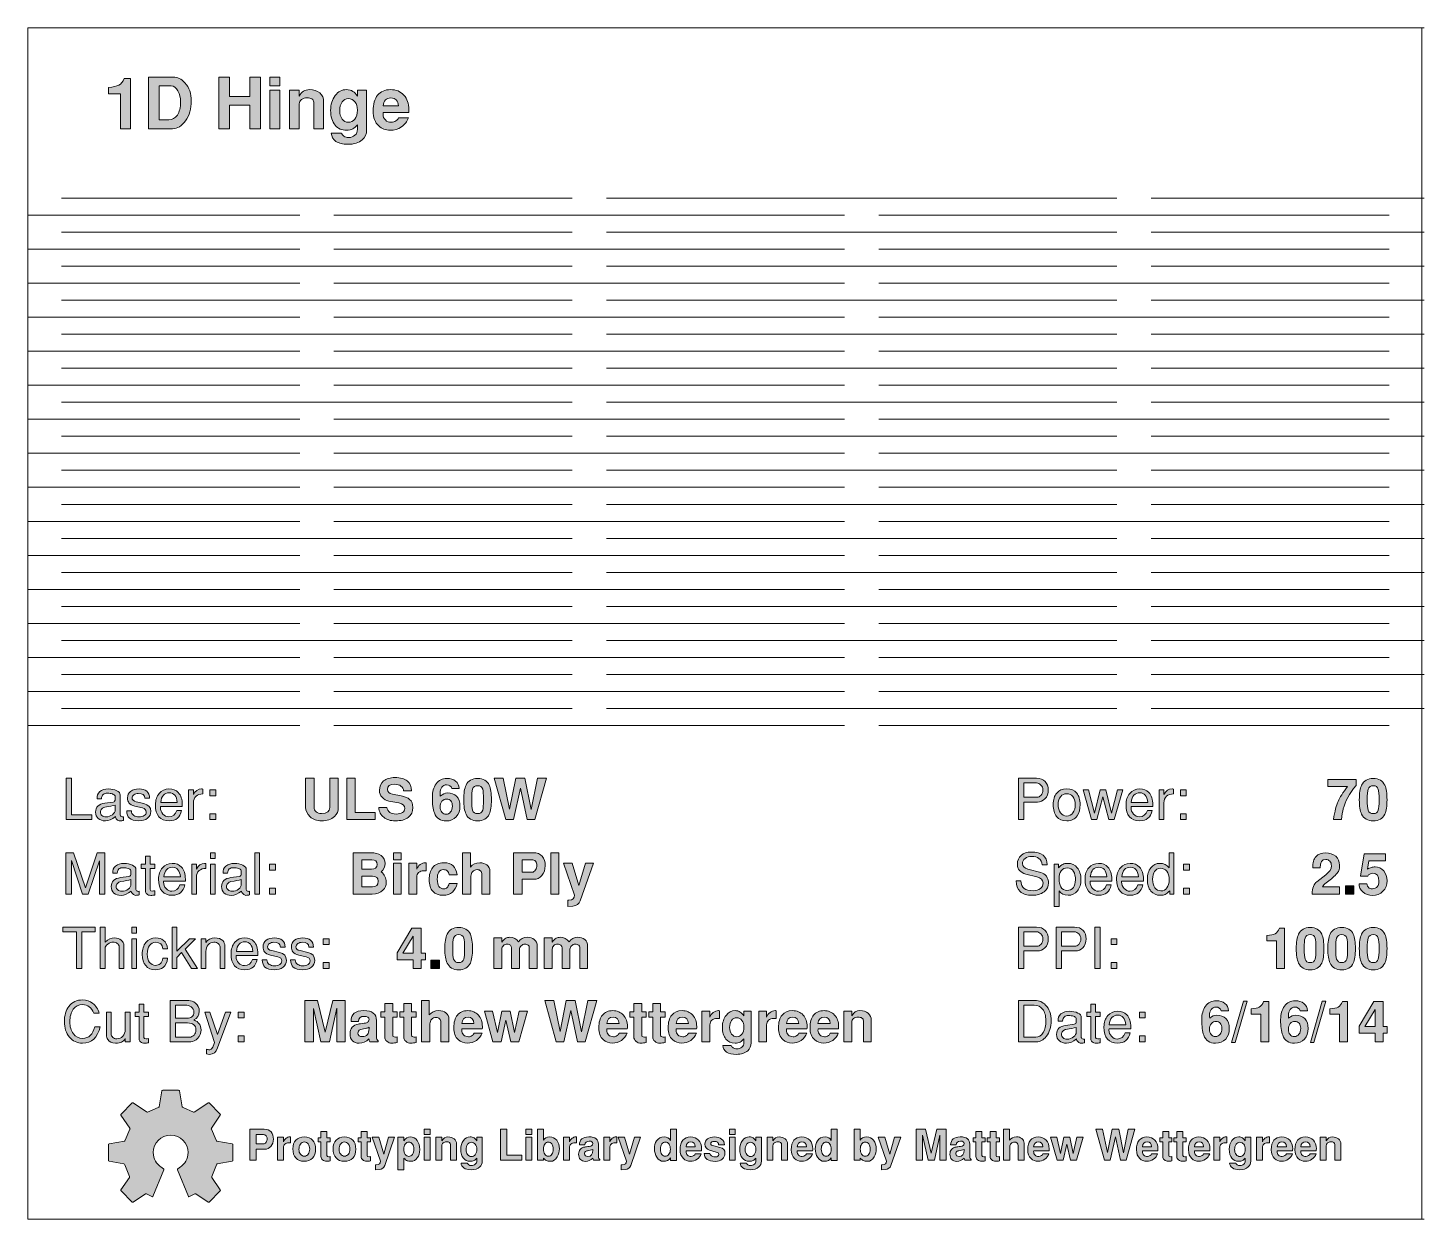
# Model space of a CAD drawing. Header units: inches. Extents: x 0.51 to 4.61, y -3.99 to -0.49.
import ezdxf

# ---------------------------------------------------------------- set-up
doc = ezdxf.new("R2010")
doc.units = ezdxf.units.IN
doc.header["$MEASUREMENT"] = 0
doc.layers.add('Layer 1', color=7, linetype='Continuous')

# ---------------------------------------------------------------- blocks, each defined once
blk = doc.blocks.new('block 2')
at = {"layer": 'Layer 1', "color": 7, "lineweight": 5, "true_color": 0xffffff}
for points in [[(0.6041, -0.9907), (2.1041, -0.9907)], [(2.2041, -0.9907), (3.7041, -0.9907)], [(3.8041, -0.9907), (4.6062, -0.9907)], [(0.505, -1.0407), (1.3041, -1.0407)], [(1.4041, -1.0407), (2.9041, -1.0407)], [(3.0041, -1.0407), (4.5041, -1.0407)], [(0.6041, -1.0907), (2.1041, -1.0907)], [(2.2041, -1.0907), (3.7041, -1.0907)], [(3.8041, -1.0907), (4.6062, -1.0907)], [(0.505, -1.1407), (1.3041, -1.1407)], [(1.4041, -1.1407), (2.9041, -1.1407)], [(3.0041, -1.1407), (4.5041, -1.1407)], [(0.6041, -1.1907), (2.1041, -1.1907)], [(2.2041, -1.1907), (3.7041, -1.1907)], [(3.8041, -1.1907), (4.6062, -1.1907)], [(0.505, -1.2407), (1.3041, -1.2407)], [(1.4041, -1.2407), (2.9041, -1.2407)], [(3.0041, -1.2407), (4.5041, -1.2407)], [(0.6041, -1.2907), (2.1041, -1.2907)], [(2.2041, -1.2907), (3.7041, -1.2907)], [(3.8041, -1.2907), (4.6062, -1.2907)], [(0.505, -1.3407), (1.3041, -1.3407)], [(1.4041, -1.3407), (2.9041, -1.3407)], [(3.0041, -1.3407), (4.5041, -1.3407)], [(0.6041, -1.3907), (2.1041, -1.3907)], [(2.2041, -1.3907), (3.7041, -1.3907)], [(3.8041, -1.3907), (4.6062, -1.3907)], [(0.505, -1.4407), (1.3041, -1.4407)], [(1.4041, -1.4407), (2.9041, -1.4407)], [(3.0041, -1.4407), (4.5041, -1.4407)], [(0.6041, -1.4907), (2.1041, -1.4907)], [(2.2041, -1.4907), (3.7041, -1.4907)], [(3.8041, -1.4907), (4.6062, -1.4907)], [(0.505, -1.5407), (1.3041, -1.5407)], [(1.4041, -1.5407), (2.9041, -1.5407)], [(3.0041, -1.5407), (4.5041, -1.5407)], [(0.6041, -1.5907), (2.1041, -1.5907)], [(2.2041, -1.5907), (3.7041, -1.5907)], [(3.8041, -1.5907), (4.6062, -1.5907)], [(0.505, -1.6407), (1.3041, -1.6407)], [(1.4041, -1.6407), (2.9041, -1.6407)], [(3.0041, -1.6407), (4.5041, -1.6407)], [(0.6041, -1.6907), (2.1041, -1.6907)], [(2.2041, -1.6907), (3.7041, -1.6907)], [(3.8041, -1.6907), (4.6062, -1.6907)], [(0.505, -1.7406), (1.3041, -1.7406)], [(1.4041, -1.7406), (2.9041, -1.7406)], [(3.0041, -1.7406), (4.5041, -1.7406)], [(0.6041, -1.7906), (2.1041, -1.7906)], [(2.2041, -1.7906), (3.7041, -1.7906)], [(3.8041, -1.7906), (4.6062, -1.7906)], [(0.505, -1.8406), (1.3041, -1.8406)], [(1.4041, -1.8406), (2.9041, -1.8406)], [(3.0041, -1.8406), (4.5041, -1.8406)], [(0.6041, -1.8906), (2.1041, -1.8906)], [(2.2041, -1.8906), (3.7041, -1.8906)], [(3.8041, -1.8906), (4.6062, -1.8906)], [(0.505, -1.9406), (1.3041, -1.9406)], [(1.4041, -1.9406), (2.9041, -1.9406)], [(3.0041, -1.9406), (4.5041, -1.9406)], [(0.6041, -1.9906), (2.1041, -1.9906)], [(2.2041, -1.9906), (3.7041, -1.9906)], [(3.8041, -1.9906), (4.6062, -1.9906)], [(0.505, -2.0406), (1.3041, -2.0406)], [(1.4041, -2.0406), (2.9041, -2.0406)], [(3.0041, -2.0406), (4.5041, -2.0406)], [(0.6041, -2.0906), (2.1041, -2.0906)], [(2.2041, -2.0906), (3.7041, -2.0906)], [(3.8041, -2.0906), (4.6062, -2.0906)], [(0.505, -2.1406), (1.3041, -2.1406)], [(1.4041, -2.1406), (2.9041, -2.1406)], [(3.0041, -2.1406), (4.5041, -2.1406)], [(0.6041, -2.1906), (2.1041, -2.1906)], [(2.2041, -2.1906), (3.7041, -2.1906)], [(3.8041, -2.1906), (4.6062, -2.1906)], [(0.505, -2.2406), (1.3041, -2.2406)], [(1.4041, -2.2406), (2.9041, -2.2406)], [(3.0041, -2.2406), (4.5041, -2.2406)], [(0.6041, -2.2906), (2.1041, -2.2906)], [(2.2041, -2.2906), (3.7041, -2.2906)], [(3.8041, -2.2906), (4.6062, -2.2906)], [(0.505, -2.3406), (1.3041, -2.3406)], [(1.4041, -2.3406), (2.9041, -2.3406)], [(3.0041, -2.3406), (4.5041, -2.3406)], [(0.6041, -2.3906), (2.1041, -2.3906)], [(2.2041, -2.3906), (3.7041, -2.3906)], [(3.8041, -2.3906), (4.6062, -2.3906)], [(0.505, -2.4406), (1.3041, -2.4406)], [(1.4041, -2.4406), (2.9041, -2.4406)], [(3.0041, -2.4406), (4.5041, -2.4406)], [(0.6041, -2.4906), (2.1041, -2.4906)], [(2.2041, -2.4906), (3.7041, -2.4906)], [(3.8041, -2.4906), (4.6062, -2.4906)], [(0.505, -2.5406), (1.3041, -2.5406)], [(1.4041, -2.5406), (2.9041, -2.5406)], [(3.0041, -2.5405), (4.5041, -2.5405)]]:
    blk.add_lwpolyline(points, dxfattribs=at)
blk = doc.blocks.new('block 3')
at = {"layer": 'Layer 1', "true_color": 0xed1f24}
h = blk.add_hatch(color=240, dxfattribs=at)
h.dxf.hatch_style = 2
edge = h.paths.add_edge_path()
edge.add_spline(control_points=[(0.8062, -0.7868), (0.8062, -0.7868), (0.777, -0.7868), (0.777, -0.7868), (0.777, -0.7868), (0.777, -0.6847), (0.777, -0.6847), (0.777, -0.6847), (0.7416, -0.6847), (0.7416, -0.6847), (0.7416, -0.6847), (0.7416, -0.6658), (0.7416, -0.6658), (0.7556, -0.6644), (0.7656, -0.6622), (0.7716, -0.6591), (0.7786, -0.6554), (0.7839, -0.6487), (0.7877, -0.6391), (0.7877, -0.6391), (0.8062, -0.6391), (0.8062, -0.6391), (0.8062, -0.6391), (0.8062, -0.7868), (0.8062, -0.7868)], knot_values=[0, 0, 0, 0, 1, 1, 1, 2, 2, 2, 3, 3, 3, 4, 4, 4, 5, 5, 5, 6, 6, 6, 7, 7, 7, 8, 8, 8, 8], degree=3, periodic=1)
h = blk.add_hatch(color=240, dxfattribs=at)
h.dxf.hatch_style = 2
edge = h.paths.add_edge_path()
edge.add_spline(control_points=[(0.9849, -0.7056), (0.9849, -0.7284), (0.9792, -0.7477), (0.9679, -0.7637), (0.957, -0.7791), (0.9444, -0.7868), (0.9299, -0.7868), (0.9299, -0.7868), (0.8591, -0.7868), (0.8591, -0.7868), (0.8591, -0.7868), (0.8591, -0.635), (0.8591, -0.635), (0.8591, -0.635), (0.9322, -0.635), (0.9322, -0.635), (0.9443, -0.635), (0.9556, -0.6407), (0.9662, -0.6522), (0.9787, -0.666), (0.9849, -0.6838), (0.9849, -0.7056)], knot_values=[0, 0, 0, 0, 1, 1, 1, 2, 2, 2, 3, 3, 3, 4, 4, 4, 5, 5, 5, 6, 6, 6, 7, 7, 7, 7], degree=3, periodic=1)
edge = h.paths.add_edge_path()
edge.add_spline(control_points=[(0.9535, -0.7081), (0.9535, -0.6957), (0.9509, -0.685), (0.9458, -0.6758), (0.9404, -0.6661), (0.9336, -0.6612), (0.9254, -0.6612), (0.9254, -0.6612), (0.8904, -0.6612), (0.8904, -0.6612), (0.8904, -0.6612), (0.8904, -0.7608), (0.8904, -0.7608), (0.8904, -0.7608), (0.9191, -0.7608), (0.9191, -0.7608), (0.9292, -0.7608), (0.9375, -0.7561), (0.9439, -0.7467), (0.9503, -0.7374), (0.9535, -0.7245), (0.9535, -0.7081)], knot_values=[0, 0, 0, 0, 1, 1, 1, 2, 2, 2, 3, 3, 3, 4, 4, 4, 5, 5, 5, 6, 6, 6, 7, 7, 7, 7], degree=3, periodic=1)
h = blk.add_hatch(color=240, dxfattribs=at)
h.dxf.hatch_style = 2
h.paths.add_polyline_path([(1.1883, -0.7868), (1.157, -0.7868), (1.157, -0.7181), (1.0968, -0.7181), (1.0968, -0.7868), (1.0656, -0.7868), (1.0656, -0.635), (1.0968, -0.635), (1.0968, -0.692), (1.157, -0.692), (1.157, -0.635), (1.1883, -0.635)])
h = blk.add_hatch(color=240, dxfattribs=at)
h.dxf.hatch_style = 2
h.paths.add_polyline_path([(1.2451, -0.661), (1.216, -0.661), (1.216, -0.635), (1.2451, -0.635)])
h.paths.add_polyline_path([(1.2451, -0.7868), (1.216, -0.7868), (1.216, -0.6739), (1.2451, -0.6739)])
h = blk.add_hatch(color=240, dxfattribs=at)
h.dxf.hatch_style = 2
edge = h.paths.add_edge_path()
edge.add_spline(control_points=[(1.3737, -0.7868), (1.3737, -0.7868), (1.3445, -0.7868), (1.3445, -0.7868), (1.3445, -0.7868), (1.3445, -0.7093), (1.3445, -0.7093), (1.3445, -0.7052), (1.3428, -0.7019), (1.3393, -0.6994), (1.3358, -0.697), (1.3311, -0.6958), (1.3251, -0.6958), (1.3186, -0.6958), (1.3132, -0.6975), (1.3088, -0.701), (1.3044, -0.7045), (1.3022, -0.7088), (1.3022, -0.7141), (1.3022, -0.7141), (1.3022, -0.7868), (1.3022, -0.7868), (1.3022, -0.7868), (1.2731, -0.7868), (1.2731, -0.7868), (1.2731, -0.7868), (1.2731, -0.6739), (1.2731, -0.6739), (1.2731, -0.6739), (1.3022, -0.6739), (1.3022, -0.6739), (1.3022, -0.6739), (1.3022, -0.6908), (1.3022, -0.6908), (1.3087, -0.6783), (1.3186, -0.672), (1.3318, -0.672), (1.3444, -0.672), (1.3546, -0.6753), (1.3622, -0.6818), (1.3699, -0.6884), (1.3737, -0.697), (1.3737, -0.7077), (1.3737, -0.7077), (1.3737, -0.7868), (1.3737, -0.7868)], knot_values=[0, 0, 0, 0, 1, 1, 1, 2, 2, 2, 3, 3, 3, 4, 4, 4, 5, 5, 5, 6, 6, 6, 7, 7, 7, 8, 8, 8, 9, 9, 9, 10, 10, 10, 11, 11, 11, 12, 12, 12, 13, 13, 13, 14, 14, 14, 15, 15, 15, 15], degree=3, periodic=1)
h = blk.add_hatch(color=240, dxfattribs=at)
h.dxf.hatch_style = 2
edge = h.paths.add_edge_path()
edge.add_spline(control_points=[(1.4999, -0.791), (1.4999, -0.8022), (1.4957, -0.8117), (1.4872, -0.8193), (1.4774, -0.8282), (1.4633, -0.8327), (1.4449, -0.8327), (1.4301, -0.8327), (1.4184, -0.8298), (1.4098, -0.824), (1.4013, -0.8183), (1.3967, -0.8102), (1.396, -0.8), (1.396, -0.8), (1.4266, -0.8), (1.4266, -0.8), (1.4273, -0.8033), (1.4295, -0.8062), (1.4333, -0.8088), (1.437, -0.8114), (1.4415, -0.8127), (1.4467, -0.8127), (1.4545, -0.8127), (1.4608, -0.8105), (1.4657, -0.8061), (1.4706, -0.8017), (1.4731, -0.7959), (1.4731, -0.7887), (1.4731, -0.7812), (1.473, -0.7768), (1.4729, -0.7756), (1.4682, -0.7813), (1.4638, -0.7852), (1.4597, -0.7875), (1.4546, -0.7902), (1.4483, -0.7916), (1.4406, -0.7916), (1.4266, -0.7916), (1.4155, -0.7866), (1.4073, -0.7764), (1.3986, -0.7659), (1.3943, -0.7513), (1.3943, -0.7329), (1.3943, -0.7157), (1.3988, -0.7012), (1.4077, -0.6895), (1.4166, -0.6779), (1.4277, -0.672), (1.4408, -0.672), (1.4482, -0.672), (1.4546, -0.6738), (1.4599, -0.6772), (1.4638, -0.6799), (1.4682, -0.6844), (1.4731, -0.6908), (1.4731, -0.6908), (1.4731, -0.6739), (1.4731, -0.6739), (1.4731, -0.6739), (1.4999, -0.6739), (1.4999, -0.6739), (1.4999, -0.6739), (1.4999, -0.791), (1.4999, -0.791)], knot_values=[0, 0, 0, 0, 1, 1, 1, 2, 2, 2, 3, 3, 3, 4, 4, 4, 5, 5, 5, 6, 6, 6, 7, 7, 7, 8, 8, 8, 9, 9, 9, 10, 10, 10, 11, 11, 11, 12, 12, 12, 13, 13, 13, 14, 14, 14, 15, 15, 15, 16, 16, 16, 17, 17, 17, 18, 18, 18, 19, 19, 19, 20, 20, 20, 21, 21, 21, 21], degree=3, periodic=1)
edge = h.paths.add_edge_path()
edge.add_spline(control_points=[(1.4731, -0.732), (1.4731, -0.7223), (1.4706, -0.7143), (1.4656, -0.7079), (1.4606, -0.7015), (1.4542, -0.6983), (1.4466, -0.6983), (1.4388, -0.6983), (1.4326, -0.7017), (1.4278, -0.7084), (1.4231, -0.7151), (1.4208, -0.7238), (1.4208, -0.7343), (1.4208, -0.7439), (1.4232, -0.7519), (1.4282, -0.7584), (1.4331, -0.7649), (1.4391, -0.7681), (1.4462, -0.7681), (1.454, -0.7681), (1.4603, -0.7651), (1.4651, -0.7591), (1.4704, -0.7526), (1.4731, -0.7436), (1.4731, -0.732)], knot_values=[0, 0, 0, 0, 1, 1, 1, 2, 2, 2, 3, 3, 3, 4, 4, 4, 5, 5, 5, 6, 6, 6, 7, 7, 7, 8, 8, 8, 8], degree=3, periodic=1)
h = blk.add_hatch(color=240, dxfattribs=at)
h.dxf.hatch_style = 2
edge = h.paths.add_edge_path()
edge.add_spline(control_points=[(1.6241, -0.7306), (1.6241, -0.7339), (1.6239, -0.7369), (1.6235, -0.7395), (1.6235, -0.7395), (1.5487, -0.7395), (1.5487, -0.7395), (1.5484, -0.7404), (1.5483, -0.7417), (1.5483, -0.7435), (1.5483, -0.7509), (1.5505, -0.7568), (1.5551, -0.7613), (1.5596, -0.7658), (1.5655, -0.7681), (1.5728, -0.7681), (1.5777, -0.7681), (1.5821, -0.7667), (1.5862, -0.7639), (1.59, -0.7613), (1.5923, -0.7583), (1.5933, -0.755), (1.5933, -0.755), (1.6229, -0.755), (1.6229, -0.755), (1.619, -0.7659), (1.6121, -0.7747), (1.6023, -0.7814), (1.5925, -0.7881), (1.5816, -0.7914), (1.5695, -0.7914), (1.556, -0.7914), (1.5447, -0.7872), (1.5356, -0.7787), (1.5246, -0.7686), (1.5191, -0.7541), (1.5191, -0.7352), (1.5191, -0.7149), (1.5235, -0.6993), (1.5323, -0.6884), (1.5412, -0.6775), (1.5538, -0.672), (1.5704, -0.672), (1.5865, -0.672), (1.5994, -0.6774), (1.6093, -0.6882), (1.6192, -0.6989), (1.6241, -0.7131), (1.6241, -0.7306)], knot_values=[0, 0, 0, 0, 1, 1, 1, 2, 2, 2, 3, 3, 3, 4, 4, 4, 5, 5, 5, 6, 6, 6, 7, 7, 7, 8, 8, 8, 9, 9, 9, 10, 10, 10, 11, 11, 11, 12, 12, 12, 13, 13, 13, 14, 14, 14, 15, 15, 15, 16, 16, 16, 16], degree=3, periodic=1)
edge = h.paths.add_edge_path()
edge.add_spline(control_points=[(1.5933, -0.72), (1.5924, -0.7043), (1.5851, -0.6964), (1.5714, -0.6964), (1.5575, -0.6964), (1.5498, -0.7043), (1.5483, -0.72), (1.5483, -0.72), (1.5933, -0.72), (1.5933, -0.72)], knot_values=[0, 0, 0, 0, 1, 1, 1, 2, 2, 2, 3, 3, 3, 3], degree=3, periodic=1)
at = {"layer": 'Layer 1', "lineweight": 0}
for points in [[(1.1883, -0.7868), (1.157, -0.7868), (1.157, -0.7181), (1.0968, -0.7181), (1.0968, -0.7868), (1.0656, -0.7868), (1.0656, -0.635), (1.0968, -0.635), (1.0968, -0.692), (1.157, -0.692), (1.157, -0.635), (1.1883, -0.635), (1.1883, -0.7868)], [(1.2451, -0.661), (1.216, -0.661), (1.216, -0.635), (1.2451, -0.635), (1.2451, -0.661)], [(1.2451, -0.7868), (1.216, -0.7868), (1.216, -0.6739), (1.2451, -0.6739), (1.2451, -0.7868)]]:
    blk.add_lwpolyline(points, dxfattribs=at)
for points, knots in [([(0.8062, -0.7868), (0.8062, -0.7868), (0.777, -0.7868), (0.777, -0.7868), (0.777, -0.7868), (0.777, -0.6847), (0.777, -0.6847), (0.777, -0.6847), (0.7416, -0.6847), (0.7416, -0.6847), (0.7416, -0.6847), (0.7416, -0.6658), (0.7416, -0.6658), (0.7556, -0.6644), (0.7656, -0.6622), (0.7716, -0.6591), (0.7786, -0.6554), (0.7839, -0.6487), (0.7877, -0.6391), (0.7877, -0.6391), (0.8062, -0.6391), (0.8062, -0.6391), (0.8062, -0.6391), (0.8062, -0.7868), (0.8062, -0.7868)], [0, 0, 0, 0, 1, 1, 1, 2, 2, 2, 3, 3, 3, 4, 4, 4, 5, 5, 5, 6, 6, 6, 7, 7, 7, 8, 8, 8, 8]), ([(0.9849, -0.7056), (0.9849, -0.7284), (0.9792, -0.7477), (0.9679, -0.7637), (0.957, -0.7791), (0.9444, -0.7868), (0.9299, -0.7868), (0.9299, -0.7868), (0.8591, -0.7868), (0.8591, -0.7868), (0.8591, -0.7868), (0.8591, -0.635), (0.8591, -0.635), (0.8591, -0.635), (0.9322, -0.635), (0.9322, -0.635), (0.9443, -0.635), (0.9556, -0.6407), (0.9662, -0.6522), (0.9787, -0.666), (0.9849, -0.6838), (0.9849, -0.7056)], [0, 0, 0, 0, 1, 1, 1, 2, 2, 2, 3, 3, 3, 4, 4, 4, 5, 5, 5, 6, 6, 6, 7, 7, 7, 7]), ([(0.9535, -0.7081), (0.9535, -0.6957), (0.9509, -0.685), (0.9458, -0.6758), (0.9404, -0.6661), (0.9336, -0.6612), (0.9254, -0.6612), (0.9254, -0.6612), (0.8904, -0.6612), (0.8904, -0.6612), (0.8904, -0.6612), (0.8904, -0.7608), (0.8904, -0.7608), (0.8904, -0.7608), (0.9191, -0.7608), (0.9191, -0.7608), (0.9292, -0.7608), (0.9375, -0.7561), (0.9439, -0.7467), (0.9503, -0.7374), (0.9535, -0.7245), (0.9535, -0.7081)], [0, 0, 0, 0, 1, 1, 1, 2, 2, 2, 3, 3, 3, 4, 4, 4, 5, 5, 5, 6, 6, 6, 7, 7, 7, 7]), ([(1.3737, -0.7868), (1.3737, -0.7868), (1.3445, -0.7868), (1.3445, -0.7868), (1.3445, -0.7868), (1.3445, -0.7093), (1.3445, -0.7093), (1.3445, -0.7052), (1.3428, -0.7019), (1.3393, -0.6994), (1.3358, -0.697), (1.3311, -0.6958), (1.3251, -0.6958), (1.3186, -0.6958), (1.3132, -0.6975), (1.3088, -0.701), (1.3044, -0.7045), (1.3022, -0.7088), (1.3022, -0.7141), (1.3022, -0.7141), (1.3022, -0.7868), (1.3022, -0.7868), (1.3022, -0.7868), (1.2731, -0.7868), (1.2731, -0.7868), (1.2731, -0.7868), (1.2731, -0.6739), (1.2731, -0.6739), (1.2731, -0.6739), (1.3022, -0.6739), (1.3022, -0.6739), (1.3022, -0.6739), (1.3022, -0.6908), (1.3022, -0.6908), (1.3087, -0.6783), (1.3186, -0.672), (1.3318, -0.672), (1.3444, -0.672), (1.3546, -0.6753), (1.3622, -0.6818), (1.3699, -0.6884), (1.3737, -0.697), (1.3737, -0.7077), (1.3737, -0.7077), (1.3737, -0.7868), (1.3737, -0.7868)], [0, 0, 0, 0, 1, 1, 1, 2, 2, 2, 3, 3, 3, 4, 4, 4, 5, 5, 5, 6, 6, 6, 7, 7, 7, 8, 8, 8, 9, 9, 9, 10, 10, 10, 11, 11, 11, 12, 12, 12, 13, 13, 13, 14, 14, 14, 15, 15, 15, 15]), ([(1.4999, -0.791), (1.4999, -0.8022), (1.4957, -0.8117), (1.4872, -0.8193), (1.4774, -0.8282), (1.4633, -0.8327), (1.4449, -0.8327), (1.4301, -0.8327), (1.4184, -0.8298), (1.4098, -0.824), (1.4013, -0.8183), (1.3967, -0.8102), (1.396, -0.8), (1.396, -0.8), (1.4266, -0.8), (1.4266, -0.8), (1.4273, -0.8033), (1.4295, -0.8062), (1.4333, -0.8088), (1.437, -0.8114), (1.4415, -0.8127), (1.4467, -0.8127), (1.4545, -0.8127), (1.4608, -0.8105), (1.4657, -0.8061), (1.4706, -0.8017), (1.4731, -0.7959), (1.4731, -0.7887), (1.4731, -0.7812), (1.473, -0.7768), (1.4729, -0.7756), (1.4682, -0.7813), (1.4638, -0.7852), (1.4597, -0.7875), (1.4546, -0.7902), (1.4483, -0.7916), (1.4406, -0.7916), (1.4266, -0.7916), (1.4155, -0.7866), (1.4073, -0.7764), (1.3986, -0.7659), (1.3943, -0.7513), (1.3943, -0.7329), (1.3943, -0.7157), (1.3988, -0.7012), (1.4077, -0.6895), (1.4166, -0.6779), (1.4277, -0.672), (1.4408, -0.672), (1.4482, -0.672), (1.4546, -0.6738), (1.4599, -0.6772), (1.4638, -0.6799), (1.4682, -0.6844), (1.4731, -0.6908), (1.4731, -0.6908), (1.4731, -0.6739), (1.4731, -0.6739), (1.4731, -0.6739), (1.4999, -0.6739), (1.4999, -0.6739), (1.4999, -0.6739), (1.4999, -0.791), (1.4999, -0.791)], [0, 0, 0, 0, 1, 1, 1, 2, 2, 2, 3, 3, 3, 4, 4, 4, 5, 5, 5, 6, 6, 6, 7, 7, 7, 8, 8, 8, 9, 9, 9, 10, 10, 10, 11, 11, 11, 12, 12, 12, 13, 13, 13, 14, 14, 14, 15, 15, 15, 16, 16, 16, 17, 17, 17, 18, 18, 18, 19, 19, 19, 20, 20, 20, 21, 21, 21, 21]), ([(1.6241, -0.7306), (1.6241, -0.7339), (1.6239, -0.7369), (1.6235, -0.7395), (1.6235, -0.7395), (1.5487, -0.7395), (1.5487, -0.7395), (1.5484, -0.7404), (1.5483, -0.7417), (1.5483, -0.7435), (1.5483, -0.7509), (1.5505, -0.7568), (1.5551, -0.7613), (1.5596, -0.7658), (1.5655, -0.7681), (1.5728, -0.7681), (1.5777, -0.7681), (1.5821, -0.7667), (1.5862, -0.7639), (1.59, -0.7613), (1.5923, -0.7583), (1.5933, -0.755), (1.5933, -0.755), (1.6229, -0.755), (1.6229, -0.755), (1.619, -0.7659), (1.6121, -0.7747), (1.6023, -0.7814), (1.5925, -0.7881), (1.5816, -0.7914), (1.5695, -0.7914), (1.556, -0.7914), (1.5447, -0.7872), (1.5356, -0.7787), (1.5246, -0.7686), (1.5191, -0.7541), (1.5191, -0.7352), (1.5191, -0.7149), (1.5235, -0.6993), (1.5323, -0.6884), (1.5412, -0.6775), (1.5538, -0.672), (1.5704, -0.672), (1.5865, -0.672), (1.5994, -0.6774), (1.6093, -0.6882), (1.6192, -0.6989), (1.6241, -0.7131), (1.6241, -0.7306)], [0, 0, 0, 0, 1, 1, 1, 2, 2, 2, 3, 3, 3, 4, 4, 4, 5, 5, 5, 6, 6, 6, 7, 7, 7, 8, 8, 8, 9, 9, 9, 10, 10, 10, 11, 11, 11, 12, 12, 12, 13, 13, 13, 14, 14, 14, 15, 15, 15, 16, 16, 16, 16]), ([(1.5933, -0.72), (1.5924, -0.7043), (1.5851, -0.6964), (1.5714, -0.6964), (1.5575, -0.6964), (1.5498, -0.7043), (1.5483, -0.72), (1.5483, -0.72), (1.5933, -0.72), (1.5933, -0.72)], [0, 0, 0, 0, 1, 1, 1, 2, 2, 2, 3, 3, 3, 3]), ([(1.4731, -0.732), (1.4731, -0.7223), (1.4706, -0.7143), (1.4656, -0.7079), (1.4606, -0.7015), (1.4542, -0.6983), (1.4466, -0.6983), (1.4388, -0.6983), (1.4326, -0.7017), (1.4278, -0.7084), (1.4231, -0.7151), (1.4208, -0.7238), (1.4208, -0.7343), (1.4208, -0.7439), (1.4232, -0.7519), (1.4282, -0.7584), (1.4331, -0.7649), (1.4391, -0.7681), (1.4462, -0.7681), (1.454, -0.7681), (1.4603, -0.7651), (1.4651, -0.7591), (1.4704, -0.7526), (1.4731, -0.7436), (1.4731, -0.732)], [0, 0, 0, 0, 1, 1, 1, 2, 2, 2, 3, 3, 3, 4, 4, 4, 5, 5, 5, 6, 6, 6, 7, 7, 7, 8, 8, 8, 8])]:
    blk.add_open_spline(points, degree=3, knots=knots, dxfattribs=at)
blk = doc.blocks.new('block 6')
at = {"layer": 'Layer 1', "true_color": 0xed1f24}
h = blk.add_hatch(color=240, dxfattribs=at)
h.dxf.hatch_style = 2
h.paths.add_polyline_path([(0.7309, -3.0357), (0.7149, -3.0357), (0.7149, -2.9377), (0.6818, -3.0357), (0.6658, -3.0357), (0.6326, -2.9372), (0.6326, -3.0357), (0.6166, -3.0357), (0.6166, -2.9142), (0.6387, -2.9142), (0.6738, -3.0177), (0.7088, -2.9142), (0.7309, -2.9142)])
h = blk.add_hatch(color=240, dxfattribs=at)
h.dxf.hatch_style = 2
edge = h.paths.add_edge_path()
edge.add_spline(control_points=[(0.8321, -3.0381), (0.8286, -3.039), (0.825, -3.0395), (0.8213, -3.0395), (0.8183, -3.0395), (0.8154, -3.0381), (0.8127, -3.0354), (0.81, -3.0327), (0.8084, -3.0298), (0.8081, -3.0268), (0.798, -3.0353), (0.7882, -3.0395), (0.7788, -3.0395), (0.77, -3.0395), (0.763, -3.0372), (0.7578, -3.0327), (0.7525, -3.0281), (0.7499, -3.0218), (0.7499, -3.0138), (0.7499, -2.9987), (0.759, -2.9899), (0.777, -2.9874), (0.777, -2.9874), (0.8016, -2.9841), (0.8016, -2.9841), (0.8055, -2.9835), (0.8074, -2.9803), (0.8074, -2.9745), (0.8074, -2.9696), (0.8073, -2.9668), (0.8069, -2.966), (0.8059, -2.9637), (0.8034, -2.9618), (0.7992, -2.9603), (0.795, -2.9589), (0.7903, -2.9582), (0.785, -2.9582), (0.7795, -2.9582), (0.7753, -2.9594), (0.7725, -2.9619), (0.7696, -2.9644), (0.7678, -2.9686), (0.7669, -2.9743), (0.7669, -2.9743), (0.7543, -2.9743), (0.7543, -2.9743), (0.7535, -2.9657), (0.7563, -2.9587), (0.7626, -2.9535), (0.7689, -2.9483), (0.7771, -2.9457), (0.7873, -2.9457), (0.797, -2.9457), (0.8053, -2.9474), (0.8121, -2.9508), (0.8189, -2.9543), (0.8223, -2.9585), (0.8223, -2.9633), (0.8223, -2.9633), (0.8223, -3.0225), (0.8223, -3.0225), (0.8223, -3.0237), (0.8228, -3.0248), (0.824, -3.0258), (0.8252, -3.0268), (0.8265, -3.0275), (0.8279, -3.0277), (0.829, -3.0278), (0.8304, -3.0278), (0.8321, -3.0277), (0.8321, -3.0277), (0.8321, -3.0381), (0.8321, -3.0381)], knot_values=[0, 0, 0, 0, 1, 1, 1, 2, 2, 2, 3, 3, 3, 4, 4, 4, 5, 5, 5, 6, 6, 6, 7, 7, 7, 8, 8, 8, 9, 9, 9, 10, 10, 10, 11, 11, 11, 12, 12, 12, 13, 13, 13, 14, 14, 14, 15, 15, 15, 16, 16, 16, 17, 17, 17, 18, 18, 18, 19, 19, 19, 20, 20, 20, 21, 21, 21, 22, 22, 22, 23, 23, 23, 24, 24, 24, 24], degree=3, periodic=1)
edge = h.paths.add_edge_path()
edge.add_spline(control_points=[(0.8074, -3.0067), (0.8074, -3.0067), (0.8073, -2.9932), (0.8073, -2.9932), (0.8006, -2.9951), (0.7905, -2.997), (0.7771, -2.999), (0.7736, -2.9997), (0.7706, -3.0014), (0.768, -3.0042), (0.7655, -3.007), (0.7643, -3.0102), (0.7643, -3.0136), (0.7643, -3.0176), (0.7657, -3.021), (0.7687, -3.0237), (0.7717, -3.0263), (0.7755, -3.0277), (0.7801, -3.0277), (0.7875, -3.0277), (0.794, -3.0256), (0.7994, -3.0213), (0.8049, -3.0171), (0.8075, -3.0122), (0.8074, -3.0067)], knot_values=[0, 0, 0, 0, 1, 1, 1, 2, 2, 2, 3, 3, 3, 4, 4, 4, 5, 5, 5, 6, 6, 6, 7, 7, 7, 8, 8, 8, 8], degree=3, periodic=1)
h = blk.add_hatch(color=240, dxfattribs=at)
h.dxf.hatch_style = 2
edge = h.paths.add_edge_path()
edge.add_spline(control_points=[(0.8781, -3.0385), (0.874, -3.0393), (0.87, -3.0397), (0.8661, -3.0397), (0.8612, -3.0397), (0.8573, -3.0383), (0.8543, -3.0355), (0.8516, -3.0331), (0.8503, -3.0302), (0.8503, -3.027), (0.8503, -3.027), (0.8503, -2.961), (0.8503, -2.961), (0.8503, -2.961), (0.8381, -2.961), (0.8381, -2.961), (0.8381, -2.961), (0.8381, -2.9482), (0.8381, -2.9482), (0.8381, -2.9482), (0.8503, -2.9482), (0.8503, -2.9482), (0.8503, -2.9482), (0.8503, -2.9245), (0.8503, -2.9245), (0.8503, -2.9245), (0.8643, -2.9245), (0.8643, -2.9245), (0.8643, -2.9245), (0.8643, -2.9482), (0.8643, -2.9482), (0.8643, -2.9482), (0.8781, -2.9482), (0.8781, -2.9482), (0.8781, -2.9482), (0.8781, -2.961), (0.8781, -2.961), (0.8781, -2.961), (0.8643, -2.961), (0.8643, -2.961), (0.8643, -2.961), (0.8643, -3.0227), (0.8643, -3.0227), (0.8643, -3.0255), (0.8663, -3.0268), (0.8704, -3.0268), (0.8721, -3.0268), (0.8746, -3.0266), (0.8781, -3.026), (0.8781, -3.026), (0.8781, -3.0385), (0.8781, -3.0385)], knot_values=[0, 0, 0, 0, 1, 1, 1, 2, 2, 2, 3, 3, 3, 4, 4, 4, 5, 5, 5, 6, 6, 6, 7, 7, 7, 8, 8, 8, 9, 9, 9, 10, 10, 10, 11, 11, 11, 12, 12, 12, 13, 13, 13, 14, 14, 14, 15, 15, 15, 16, 16, 16, 17, 17, 17, 17], degree=3, periodic=1)
h = blk.add_hatch(color=240, dxfattribs=at)
h.dxf.hatch_style = 2
edge = h.paths.add_edge_path()
edge.add_spline(control_points=[(0.9676, -2.9923), (0.9676, -2.9945), (0.9675, -2.9962), (0.9674, -2.9975), (0.9674, -2.9975), (0.9038, -2.9975), (0.9038, -2.9975), (0.9036, -2.9983), (0.9036, -2.9994), (0.9036, -3.0008), (0.9036, -3.0078), (0.906, -3.014), (0.9108, -3.0193), (0.9156, -3.0247), (0.9214, -3.0273), (0.928, -3.0273), (0.9395, -3.0273), (0.9474, -3.0212), (0.9515, -3.009), (0.9515, -3.009), (0.9658, -3.009), (0.9658, -3.009), (0.9611, -3.0292), (0.949, -3.0393), (0.9296, -3.0393), (0.9024, -3.0393), (0.8888, -3.0236), (0.8888, -2.992), (0.8888, -2.9785), (0.8925, -2.9673), (0.8999, -2.9587), (0.9074, -2.95), (0.9169, -2.9457), (0.9286, -2.9457), (0.94, -2.9457), (0.9491, -2.9492), (0.9559, -2.9563), (0.9636, -2.9645), (0.9675, -2.9765), (0.9676, -2.9923)], knot_values=[0, 0, 0, 0, 1, 1, 1, 2, 2, 2, 3, 3, 3, 4, 4, 4, 5, 5, 5, 6, 6, 6, 7, 7, 7, 8, 8, 8, 9, 9, 9, 10, 10, 10, 11, 11, 11, 12, 12, 12, 13, 13, 13, 13], degree=3, periodic=1)
edge = h.paths.add_edge_path()
edge.add_spline(control_points=[(0.9528, -2.9852), (0.951, -2.9664), (0.9431, -2.957), (0.9292, -2.957), (0.9147, -2.957), (0.9064, -2.9664), (0.9043, -2.9852), (0.9043, -2.9852), (0.9528, -2.9852), (0.9528, -2.9852)], knot_values=[0, 0, 0, 0, 1, 1, 1, 2, 2, 2, 3, 3, 3, 3], degree=3, periodic=1)
h = blk.add_hatch(color=240, dxfattribs=at)
h.dxf.hatch_style = 2
edge = h.paths.add_edge_path()
edge.add_spline(control_points=[(1.0281, -2.9605), (1.0195, -2.9605), (1.0128, -2.9626), (1.0079, -2.9668), (1.0027, -2.9715), (1.0001, -2.9781), (1.0001, -2.9867), (1.0001, -2.9867), (1.0001, -3.0357), (1.0001, -3.0357), (1.0001, -3.0357), (0.9861, -3.0357), (0.9861, -3.0357), (0.9861, -3.0357), (0.9861, -2.9482), (0.9861, -2.9482), (0.9861, -2.9482), (1.0001, -2.9482), (1.0001, -2.9482), (1.0001, -2.9482), (1.0001, -2.9622), (1.0001, -2.9622), (1.0056, -2.9512), (1.0136, -2.9457), (1.0241, -2.9457), (1.025, -2.9457), (1.0263, -2.9458), (1.0281, -2.946), (1.0281, -2.946), (1.0281, -2.9605), (1.0281, -2.9605)], knot_values=[0, 0, 0, 0, 1, 1, 1, 2, 2, 2, 3, 3, 3, 4, 4, 4, 5, 5, 5, 6, 6, 6, 7, 7, 7, 8, 8, 8, 9, 9, 9, 10, 10, 10, 10], degree=3, periodic=1)
h = blk.add_hatch(color=240, dxfattribs=at)
h.dxf.hatch_style = 2
h.paths.add_polyline_path([(1.0553, -2.9315), (1.0413, -2.9315), (1.0413, -2.9142), (1.0553, -2.9142)])
h.paths.add_polyline_path([(1.0553, -3.0357), (1.0413, -3.0357), (1.0413, -2.9482), (1.0553, -2.9482)])
h = blk.add_hatch(color=240, dxfattribs=at)
h.dxf.hatch_style = 2
edge = h.paths.add_edge_path()
edge.add_spline(control_points=[(1.1562, -3.0381), (1.1528, -3.039), (1.1492, -3.0395), (1.1454, -3.0395), (1.1424, -3.0395), (1.1396, -3.0381), (1.1368, -3.0354), (1.1341, -3.0327), (1.1326, -3.0298), (1.1322, -3.0268), (1.1221, -3.0353), (1.1124, -3.0395), (1.1029, -3.0395), (1.0941, -3.0395), (1.0871, -3.0372), (1.0819, -3.0327), (1.0767, -3.0281), (1.0741, -3.0218), (1.0741, -3.0138), (1.0741, -2.9987), (1.0831, -2.9899), (1.1012, -2.9874), (1.1012, -2.9874), (1.1258, -2.9841), (1.1258, -2.9841), (1.1296, -2.9835), (1.1316, -2.9803), (1.1316, -2.9745), (1.1316, -2.9696), (1.1314, -2.9668), (1.1311, -2.966), (1.1301, -2.9637), (1.1275, -2.9618), (1.1234, -2.9603), (1.1192, -2.9589), (1.1145, -2.9582), (1.1092, -2.9582), (1.1036, -2.9582), (1.0994, -2.9594), (1.0966, -2.9619), (1.0938, -2.9644), (1.0919, -2.9686), (1.091, -2.9743), (1.091, -2.9743), (1.0784, -2.9743), (1.0784, -2.9743), (1.0776, -2.9657), (1.0804, -2.9587), (1.0868, -2.9535), (1.0931, -2.9483), (1.1013, -2.9457), (1.1114, -2.9457), (1.1212, -2.9457), (1.1295, -2.9474), (1.1363, -2.9508), (1.143, -2.9543), (1.1464, -2.9585), (1.1464, -2.9633), (1.1464, -2.9633), (1.1464, -3.0225), (1.1464, -3.0225), (1.1464, -3.0237), (1.147, -3.0248), (1.1482, -3.0258), (1.1493, -3.0268), (1.1506, -3.0275), (1.1521, -3.0277), (1.1532, -3.0278), (1.1546, -3.0278), (1.1562, -3.0277), (1.1562, -3.0277), (1.1562, -3.0381), (1.1562, -3.0381)], knot_values=[0, 0, 0, 0, 1, 1, 1, 2, 2, 2, 3, 3, 3, 4, 4, 4, 5, 5, 5, 6, 6, 6, 7, 7, 7, 8, 8, 8, 9, 9, 9, 10, 10, 10, 11, 11, 11, 12, 12, 12, 13, 13, 13, 14, 14, 14, 15, 15, 15, 16, 16, 16, 17, 17, 17, 18, 18, 18, 19, 19, 19, 20, 20, 20, 21, 21, 21, 22, 22, 22, 23, 23, 23, 24, 24, 24, 24], degree=3, periodic=1)
edge = h.paths.add_edge_path()
edge.add_spline(control_points=[(1.1316, -3.0067), (1.1316, -3.0067), (1.1314, -2.9932), (1.1314, -2.9932), (1.1247, -2.9951), (1.1147, -2.997), (1.1013, -2.999), (1.0978, -2.9997), (1.0947, -3.0014), (1.0922, -3.0042), (1.0897, -3.007), (1.0884, -3.0102), (1.0884, -3.0136), (1.0884, -3.0176), (1.0899, -3.021), (1.0929, -3.0237), (1.0958, -3.0263), (1.0996, -3.0277), (1.1042, -3.0277), (1.1117, -3.0277), (1.1182, -3.0256), (1.1236, -3.0213), (1.129, -3.0171), (1.1317, -3.0122), (1.1316, -3.0067)], knot_values=[0, 0, 0, 0, 1, 1, 1, 2, 2, 2, 3, 3, 3, 4, 4, 4, 5, 5, 5, 6, 6, 6, 7, 7, 7, 8, 8, 8, 8], degree=3, periodic=1)
h = blk.add_hatch(color=240, dxfattribs=at)
h.dxf.hatch_style = 2
h.paths.add_polyline_path([(1.1853, -3.0357), (1.1713, -3.0357), (1.1713, -2.9142), (1.1853, -2.9142)])
h = blk.add_hatch(color=240, dxfattribs=at)
h.dxf.hatch_style = 2
h.paths.add_polyline_path([(1.2324, -2.9655), (1.2151, -2.9655), (1.2151, -2.9482), (1.2324, -2.9482)])
h.paths.add_polyline_path([(1.2324, -3.0357), (1.2151, -3.0357), (1.2151, -3.0183), (1.2324, -3.0183)])
at = {"layer": 'Layer 1', "lineweight": 0}
for points in [[(0.7309, -3.0357), (0.7149, -3.0357), (0.7149, -2.9377), (0.6818, -3.0357), (0.6658, -3.0357), (0.6326, -2.9372), (0.6326, -3.0357), (0.6166, -3.0357), (0.6166, -2.9142), (0.6387, -2.9142), (0.6738, -3.0177), (0.7088, -2.9142), (0.7309, -2.9142), (0.7309, -3.0357)], [(1.0553, -2.9315), (1.0413, -2.9315), (1.0413, -2.9142), (1.0553, -2.9142), (1.0553, -2.9315)], [(1.0553, -3.0357), (1.0413, -3.0357), (1.0413, -2.9482), (1.0553, -2.9482), (1.0553, -3.0357)], [(1.1853, -3.0357), (1.1713, -3.0357), (1.1713, -2.9142), (1.1853, -2.9142), (1.1853, -3.0357)], [(1.2324, -2.9655), (1.2151, -2.9655), (1.2151, -2.9482), (1.2324, -2.9482), (1.2324, -2.9655)], [(1.2324, -3.0357), (1.2151, -3.0357), (1.2151, -3.0183), (1.2324, -3.0183), (1.2324, -3.0357)]]:
    blk.add_lwpolyline(points, dxfattribs=at)
for points, knots in [([(0.8321, -3.0381), (0.8286, -3.039), (0.825, -3.0395), (0.8213, -3.0395), (0.8183, -3.0395), (0.8154, -3.0381), (0.8127, -3.0354), (0.81, -3.0327), (0.8084, -3.0298), (0.8081, -3.0268), (0.798, -3.0353), (0.7882, -3.0395), (0.7788, -3.0395), (0.77, -3.0395), (0.763, -3.0372), (0.7578, -3.0327), (0.7525, -3.0281), (0.7499, -3.0218), (0.7499, -3.0138), (0.7499, -2.9987), (0.759, -2.9899), (0.777, -2.9874), (0.777, -2.9874), (0.8016, -2.9841), (0.8016, -2.9841), (0.8055, -2.9835), (0.8074, -2.9803), (0.8074, -2.9745), (0.8074, -2.9696), (0.8073, -2.9668), (0.8069, -2.966), (0.8059, -2.9637), (0.8034, -2.9618), (0.7992, -2.9603), (0.795, -2.9589), (0.7903, -2.9582), (0.785, -2.9582), (0.7795, -2.9582), (0.7753, -2.9594), (0.7725, -2.9619), (0.7696, -2.9644), (0.7678, -2.9686), (0.7669, -2.9743), (0.7669, -2.9743), (0.7543, -2.9743), (0.7543, -2.9743), (0.7535, -2.9657), (0.7563, -2.9587), (0.7626, -2.9535), (0.7689, -2.9483), (0.7771, -2.9457), (0.7873, -2.9457), (0.797, -2.9457), (0.8053, -2.9474), (0.8121, -2.9508), (0.8189, -2.9543), (0.8223, -2.9585), (0.8223, -2.9633), (0.8223, -2.9633), (0.8223, -3.0225), (0.8223, -3.0225), (0.8223, -3.0237), (0.8228, -3.0248), (0.824, -3.0258), (0.8252, -3.0268), (0.8265, -3.0275), (0.8279, -3.0277), (0.829, -3.0278), (0.8304, -3.0278), (0.8321, -3.0277), (0.8321, -3.0277), (0.8321, -3.0381), (0.8321, -3.0381)], [0, 0, 0, 0, 1, 1, 1, 2, 2, 2, 3, 3, 3, 4, 4, 4, 5, 5, 5, 6, 6, 6, 7, 7, 7, 8, 8, 8, 9, 9, 9, 10, 10, 10, 11, 11, 11, 12, 12, 12, 13, 13, 13, 14, 14, 14, 15, 15, 15, 16, 16, 16, 17, 17, 17, 18, 18, 18, 19, 19, 19, 20, 20, 20, 21, 21, 21, 22, 22, 22, 23, 23, 23, 24, 24, 24, 24]), ([(0.8781, -3.0385), (0.874, -3.0393), (0.87, -3.0397), (0.8661, -3.0397), (0.8612, -3.0397), (0.8573, -3.0383), (0.8543, -3.0355), (0.8516, -3.0331), (0.8503, -3.0302), (0.8503, -3.027), (0.8503, -3.027), (0.8503, -2.961), (0.8503, -2.961), (0.8503, -2.961), (0.8381, -2.961), (0.8381, -2.961), (0.8381, -2.961), (0.8381, -2.9482), (0.8381, -2.9482), (0.8381, -2.9482), (0.8503, -2.9482), (0.8503, -2.9482), (0.8503, -2.9482), (0.8503, -2.9245), (0.8503, -2.9245), (0.8503, -2.9245), (0.8643, -2.9245), (0.8643, -2.9245), (0.8643, -2.9245), (0.8643, -2.9482), (0.8643, -2.9482), (0.8643, -2.9482), (0.8781, -2.9482), (0.8781, -2.9482), (0.8781, -2.9482), (0.8781, -2.961), (0.8781, -2.961), (0.8781, -2.961), (0.8643, -2.961), (0.8643, -2.961), (0.8643, -2.961), (0.8643, -3.0227), (0.8643, -3.0227), (0.8643, -3.0255), (0.8663, -3.0268), (0.8704, -3.0268), (0.8721, -3.0268), (0.8746, -3.0266), (0.8781, -3.026), (0.8781, -3.026), (0.8781, -3.0385), (0.8781, -3.0385)], [0, 0, 0, 0, 1, 1, 1, 2, 2, 2, 3, 3, 3, 4, 4, 4, 5, 5, 5, 6, 6, 6, 7, 7, 7, 8, 8, 8, 9, 9, 9, 10, 10, 10, 11, 11, 11, 12, 12, 12, 13, 13, 13, 14, 14, 14, 15, 15, 15, 16, 16, 16, 17, 17, 17, 17]), ([(0.9676, -2.9923), (0.9676, -2.9945), (0.9675, -2.9962), (0.9674, -2.9975), (0.9674, -2.9975), (0.9038, -2.9975), (0.9038, -2.9975), (0.9036, -2.9983), (0.9036, -2.9994), (0.9036, -3.0008), (0.9036, -3.0078), (0.906, -3.014), (0.9108, -3.0193), (0.9156, -3.0247), (0.9214, -3.0273), (0.928, -3.0273), (0.9395, -3.0273), (0.9474, -3.0212), (0.9515, -3.009), (0.9515, -3.009), (0.9658, -3.009), (0.9658, -3.009), (0.9611, -3.0292), (0.949, -3.0393), (0.9296, -3.0393), (0.9024, -3.0393), (0.8888, -3.0236), (0.8888, -2.992), (0.8888, -2.9785), (0.8925, -2.9673), (0.8999, -2.9587), (0.9074, -2.95), (0.9169, -2.9457), (0.9286, -2.9457), (0.94, -2.9457), (0.9491, -2.9492), (0.9559, -2.9563), (0.9636, -2.9645), (0.9675, -2.9765), (0.9676, -2.9923)], [0, 0, 0, 0, 1, 1, 1, 2, 2, 2, 3, 3, 3, 4, 4, 4, 5, 5, 5, 6, 6, 6, 7, 7, 7, 8, 8, 8, 9, 9, 9, 10, 10, 10, 11, 11, 11, 12, 12, 12, 13, 13, 13, 13]), ([(1.0281, -2.9605), (1.0195, -2.9605), (1.0128, -2.9626), (1.0079, -2.9668), (1.0027, -2.9715), (1.0001, -2.9781), (1.0001, -2.9867), (1.0001, -2.9867), (1.0001, -3.0357), (1.0001, -3.0357), (1.0001, -3.0357), (0.9861, -3.0357), (0.9861, -3.0357), (0.9861, -3.0357), (0.9861, -2.9482), (0.9861, -2.9482), (0.9861, -2.9482), (1.0001, -2.9482), (1.0001, -2.9482), (1.0001, -2.9482), (1.0001, -2.9622), (1.0001, -2.9622), (1.0056, -2.9512), (1.0136, -2.9457), (1.0241, -2.9457), (1.025, -2.9457), (1.0263, -2.9458), (1.0281, -2.946), (1.0281, -2.946), (1.0281, -2.9605), (1.0281, -2.9605)], [0, 0, 0, 0, 1, 1, 1, 2, 2, 2, 3, 3, 3, 4, 4, 4, 5, 5, 5, 6, 6, 6, 7, 7, 7, 8, 8, 8, 9, 9, 9, 10, 10, 10, 10]), ([(1.1562, -3.0381), (1.1528, -3.039), (1.1492, -3.0395), (1.1454, -3.0395), (1.1424, -3.0395), (1.1396, -3.0381), (1.1368, -3.0354), (1.1341, -3.0327), (1.1326, -3.0298), (1.1322, -3.0268), (1.1221, -3.0353), (1.1124, -3.0395), (1.1029, -3.0395), (1.0941, -3.0395), (1.0871, -3.0372), (1.0819, -3.0327), (1.0767, -3.0281), (1.0741, -3.0218), (1.0741, -3.0138), (1.0741, -2.9987), (1.0831, -2.9899), (1.1012, -2.9874), (1.1012, -2.9874), (1.1258, -2.9841), (1.1258, -2.9841), (1.1296, -2.9835), (1.1316, -2.9803), (1.1316, -2.9745), (1.1316, -2.9696), (1.1314, -2.9668), (1.1311, -2.966), (1.1301, -2.9637), (1.1275, -2.9618), (1.1234, -2.9603), (1.1192, -2.9589), (1.1145, -2.9582), (1.1092, -2.9582), (1.1036, -2.9582), (1.0994, -2.9594), (1.0966, -2.9619), (1.0938, -2.9644), (1.0919, -2.9686), (1.091, -2.9743), (1.091, -2.9743), (1.0784, -2.9743), (1.0784, -2.9743), (1.0776, -2.9657), (1.0804, -2.9587), (1.0868, -2.9535), (1.0931, -2.9483), (1.1013, -2.9457), (1.1114, -2.9457), (1.1212, -2.9457), (1.1295, -2.9474), (1.1363, -2.9508), (1.143, -2.9543), (1.1464, -2.9585), (1.1464, -2.9633), (1.1464, -2.9633), (1.1464, -3.0225), (1.1464, -3.0225), (1.1464, -3.0237), (1.147, -3.0248), (1.1482, -3.0258), (1.1493, -3.0268), (1.1506, -3.0275), (1.1521, -3.0277), (1.1532, -3.0278), (1.1546, -3.0278), (1.1562, -3.0277), (1.1562, -3.0277), (1.1562, -3.0381), (1.1562, -3.0381)], [0, 0, 0, 0, 1, 1, 1, 2, 2, 2, 3, 3, 3, 4, 4, 4, 5, 5, 5, 6, 6, 6, 7, 7, 7, 8, 8, 8, 9, 9, 9, 10, 10, 10, 11, 11, 11, 12, 12, 12, 13, 13, 13, 14, 14, 14, 15, 15, 15, 16, 16, 16, 17, 17, 17, 18, 18, 18, 19, 19, 19, 20, 20, 20, 21, 21, 21, 22, 22, 22, 23, 23, 23, 24, 24, 24, 24]), ([(0.8074, -3.0067), (0.8074, -3.0067), (0.8073, -2.9932), (0.8073, -2.9932), (0.8006, -2.9951), (0.7905, -2.997), (0.7771, -2.999), (0.7736, -2.9997), (0.7706, -3.0014), (0.768, -3.0042), (0.7655, -3.007), (0.7643, -3.0102), (0.7643, -3.0136), (0.7643, -3.0176), (0.7657, -3.021), (0.7687, -3.0237), (0.7717, -3.0263), (0.7755, -3.0277), (0.7801, -3.0277), (0.7875, -3.0277), (0.794, -3.0256), (0.7994, -3.0213), (0.8049, -3.0171), (0.8075, -3.0122), (0.8074, -3.0067)], [0, 0, 0, 0, 1, 1, 1, 2, 2, 2, 3, 3, 3, 4, 4, 4, 5, 5, 5, 6, 6, 6, 7, 7, 7, 8, 8, 8, 8]), ([(0.9528, -2.9852), (0.951, -2.9664), (0.9431, -2.957), (0.9292, -2.957), (0.9147, -2.957), (0.9064, -2.9664), (0.9043, -2.9852), (0.9043, -2.9852), (0.9528, -2.9852), (0.9528, -2.9852)], [0, 0, 0, 0, 1, 1, 1, 2, 2, 2, 3, 3, 3, 3]), ([(1.1316, -3.0067), (1.1316, -3.0067), (1.1314, -2.9932), (1.1314, -2.9932), (1.1247, -2.9951), (1.1147, -2.997), (1.1013, -2.999), (1.0978, -2.9997), (1.0947, -3.0014), (1.0922, -3.0042), (1.0897, -3.007), (1.0884, -3.0102), (1.0884, -3.0136), (1.0884, -3.0176), (1.0899, -3.021), (1.0929, -3.0237), (1.0958, -3.0263), (1.0996, -3.0277), (1.1042, -3.0277), (1.1117, -3.0277), (1.1182, -3.0256), (1.1236, -3.0213), (1.129, -3.0171), (1.1317, -3.0122), (1.1316, -3.0067)], [0, 0, 0, 0, 1, 1, 1, 2, 2, 2, 3, 3, 3, 4, 4, 4, 5, 5, 5, 6, 6, 6, 7, 7, 7, 8, 8, 8, 8])]:
    blk.add_open_spline(points, degree=3, knots=knots, dxfattribs=at)
blk = doc.blocks.new('block 7')
at = {"layer": 'Layer 1', "true_color": 0xed1f24}
h = blk.add_hatch(color=240, dxfattribs=at)
h.dxf.hatch_style = 2
edge = h.paths.add_edge_path()
edge.add_spline(control_points=[(1.5575, -3.0005), (1.5575, -3.0102), (1.5542, -3.0182), (1.5477, -3.0247), (1.5402, -3.032), (1.5299, -3.0357), (1.5165, -3.0357), (1.5165, -3.0357), (1.4604, -3.0357), (1.4604, -3.0357), (1.4604, -3.0357), (1.4604, -2.9142), (1.4604, -2.9142), (1.4604, -2.9142), (1.513, -2.9142), (1.513, -2.9142), (1.5247, -2.9142), (1.5345, -2.917), (1.5424, -2.9227), (1.5504, -2.9283), (1.5544, -2.9361), (1.5544, -2.9458), (1.5544, -2.9552), (1.5505, -2.9635), (1.5429, -2.9708), (1.5526, -2.9786), (1.5575, -2.9885), (1.5575, -3.0005)], knot_values=[0, 0, 0, 0, 1, 1, 1, 2, 2, 2, 3, 3, 3, 4, 4, 4, 5, 5, 5, 6, 6, 6, 7, 7, 7, 8, 8, 8, 9, 9, 9, 9], degree=3, periodic=1)
edge = h.paths.add_edge_path()
edge.add_spline(control_points=[(1.5305, -2.9485), (1.5305, -2.9396), (1.5254, -2.9352), (1.515, -2.9352), (1.515, -2.9352), (1.4854, -2.9352), (1.4854, -2.9352), (1.4854, -2.9352), (1.4854, -2.9627), (1.4854, -2.9627), (1.4854, -2.9627), (1.5144, -2.9627), (1.5144, -2.9627), (1.5251, -2.9627), (1.5305, -2.958), (1.5305, -2.9485)], knot_values=[0, 0, 0, 0, 1, 1, 1, 2, 2, 2, 3, 3, 3, 4, 4, 4, 5, 5, 5, 5], degree=3, periodic=1)
edge = h.paths.add_edge_path()
edge.add_spline(control_points=[(1.5337, -2.9977), (1.5337, -2.9881), (1.5282, -2.9833), (1.5174, -2.9833), (1.5174, -2.9833), (1.4854, -2.9833), (1.4854, -2.9833), (1.4854, -2.9833), (1.4854, -3.0148), (1.4854, -3.0148), (1.4854, -3.0148), (1.5174, -3.0148), (1.5174, -3.0148), (1.5282, -3.0148), (1.5337, -3.0091), (1.5337, -2.9977)], knot_values=[0, 0, 0, 0, 1, 1, 1, 2, 2, 2, 3, 3, 3, 4, 4, 4, 5, 5, 5, 5], degree=3, periodic=1)
h = blk.add_hatch(color=240, dxfattribs=at)
h.dxf.hatch_style = 2
h.paths.add_polyline_path([(1.6017, -2.935), (1.5784, -2.935), (1.5784, -2.9142), (1.6017, -2.9142)])
h.paths.add_polyline_path([(1.6017, -3.0357), (1.5784, -3.0357), (1.5784, -2.9453), (1.6017, -2.9453)])
h = blk.add_hatch(color=240, dxfattribs=at)
h.dxf.hatch_style = 2
edge = h.paths.add_edge_path()
edge.add_spline(control_points=[(1.675, -2.9675), (1.6719, -2.9672), (1.6696, -2.967), (1.6682, -2.967), (1.6616, -2.967), (1.6565, -2.9688), (1.6528, -2.9723), (1.649, -2.9758), (1.6472, -2.9802), (1.6472, -2.9855), (1.6472, -2.9855), (1.6472, -3.0357), (1.6472, -3.0357), (1.6472, -3.0357), (1.6239, -3.0357), (1.6239, -3.0357), (1.6239, -3.0357), (1.6239, -2.9453), (1.6239, -2.9453), (1.6239, -2.9453), (1.6472, -2.9453), (1.6472, -2.9453), (1.6472, -2.9453), (1.6472, -2.9628), (1.6472, -2.9628), (1.6489, -2.9575), (1.6522, -2.953), (1.6572, -2.9493), (1.6622, -2.9457), (1.6672, -2.9438), (1.6722, -2.9438), (1.6727, -2.9438), (1.6737, -2.944), (1.675, -2.9442), (1.675, -2.9442), (1.675, -2.9675), (1.675, -2.9675)], knot_values=[0, 0, 0, 0, 1, 1, 1, 2, 2, 2, 3, 3, 3, 4, 4, 4, 5, 5, 5, 6, 6, 6, 7, 7, 7, 8, 8, 8, 9, 9, 9, 10, 10, 10, 11, 11, 11, 12, 12, 12, 12], degree=3, periodic=1)
h = blk.add_hatch(color=240, dxfattribs=at)
h.dxf.hatch_style = 2
edge = h.paths.add_edge_path()
edge.add_spline(control_points=[(1.7657, -3.0042), (1.7608, -3.0276), (1.7472, -3.0393), (1.7249, -3.0393), (1.7116, -3.0393), (1.7015, -3.0354), (1.6944, -3.0276), (1.6872, -3.0198), (1.6837, -3.0082), (1.6837, -2.993), (1.6837, -2.9786), (1.6869, -2.9671), (1.6934, -2.9585), (1.7007, -2.9487), (1.7117, -2.9438), (1.7265, -2.9438), (1.739, -2.9438), (1.7482, -2.9468), (1.7542, -2.9527), (1.7595, -2.9579), (1.7634, -2.9667), (1.7657, -2.979), (1.7657, -2.979), (1.7426, -2.979), (1.7426, -2.979), (1.7413, -2.9735), (1.7393, -2.9696), (1.7367, -2.9674), (1.7341, -2.9651), (1.7303, -2.964), (1.7252, -2.964), (1.7134, -2.964), (1.7075, -2.9734), (1.7075, -2.9923), (1.7075, -3.0111), (1.7141, -3.0205), (1.7272, -3.0205), (1.7313, -3.0205), (1.7344, -3.0193), (1.7367, -3.0168), (1.739, -3.0144), (1.741, -3.0102), (1.7428, -3.0042), (1.7428, -3.0042), (1.7657, -3.0042), (1.7657, -3.0042)], knot_values=[0, 0, 0, 0, 1, 1, 1, 2, 2, 2, 3, 3, 3, 4, 4, 4, 5, 5, 5, 6, 6, 6, 7, 7, 7, 8, 8, 8, 9, 9, 9, 10, 10, 10, 11, 11, 11, 12, 12, 12, 13, 13, 13, 14, 14, 14, 15, 15, 15, 15], degree=3, periodic=1)
h = blk.add_hatch(color=240, dxfattribs=at)
h.dxf.hatch_style = 2
edge = h.paths.add_edge_path()
edge.add_spline(control_points=[(1.862, -3.0357), (1.862, -3.0357), (1.8387, -3.0357), (1.8387, -3.0357), (1.8387, -3.0357), (1.8387, -2.978), (1.8387, -2.978), (1.8387, -2.9737), (1.8374, -2.9703), (1.8347, -2.9678), (1.832, -2.9653), (1.8286, -2.964), (1.8245, -2.964), (1.8193, -2.964), (1.815, -2.9658), (1.8115, -2.9694), (1.8081, -2.9731), (1.8064, -2.9776), (1.8064, -2.9831), (1.8064, -2.9831), (1.8064, -3.0357), (1.8064, -3.0357), (1.8064, -3.0357), (1.7814, -3.0357), (1.7814, -3.0357), (1.7814, -3.0357), (1.7814, -2.9142), (1.7814, -2.9142), (1.7814, -2.9142), (1.8047, -2.9142), (1.8047, -2.9142), (1.8047, -2.9142), (1.8047, -2.9567), (1.8047, -2.9567), (1.811, -2.9481), (1.8204, -2.9438), (1.8327, -2.9438), (1.8408, -2.9438), (1.8476, -2.946), (1.8532, -2.9503), (1.8591, -2.955), (1.862, -2.9611), (1.862, -2.9687), (1.862, -2.9687), (1.862, -3.0357), (1.862, -3.0357)], knot_values=[0, 0, 0, 0, 1, 1, 1, 2, 2, 2, 3, 3, 3, 4, 4, 4, 5, 5, 5, 6, 6, 6, 7, 7, 7, 8, 8, 8, 9, 9, 9, 10, 10, 10, 11, 11, 11, 12, 12, 12, 13, 13, 13, 14, 14, 14, 15, 15, 15, 15], degree=3, periodic=1)
h = blk.add_hatch(color=240, dxfattribs=at)
h.dxf.hatch_style = 2
edge = h.paths.add_edge_path()
edge.add_spline(control_points=[(2.0245, -2.953), (2.0245, -2.9642), (2.0212, -2.9736), (2.0145, -2.9811), (2.0079, -2.9886), (2.0002, -2.9923), (1.9915, -2.9923), (1.9915, -2.9923), (1.9567, -2.9923), (1.9567, -2.9923), (1.9567, -2.9923), (1.9567, -3.0357), (1.9567, -3.0357), (1.9567, -3.0357), (1.9317, -3.0357), (1.9317, -3.0357), (1.9317, -3.0357), (1.9317, -2.9142), (1.9317, -2.9142), (1.9317, -2.9142), (1.9889, -2.9142), (1.9889, -2.9142), (2.0006, -2.9142), (2.0095, -2.9176), (2.0155, -2.9245), (2.0215, -2.9314), (2.0245, -2.9409), (2.0245, -2.953)], knot_values=[0, 0, 0, 0, 1, 1, 1, 2, 2, 2, 3, 3, 3, 4, 4, 4, 5, 5, 5, 6, 6, 6, 7, 7, 7, 8, 8, 8, 9, 9, 9, 9], degree=3, periodic=1)
edge = h.paths.add_edge_path()
edge.add_spline(control_points=[(2.0004, -2.9515), (2.0004, -2.9465), (1.999, -2.9425), (1.9964, -2.9395), (1.9937, -2.9365), (1.99, -2.935), (1.9852, -2.935), (1.9852, -2.935), (1.9567, -2.935), (1.9567, -2.935), (1.9567, -2.935), (1.9567, -2.9715), (1.9567, -2.9715), (1.9567, -2.9715), (1.9859, -2.9715), (1.9859, -2.9715), (1.9899, -2.9715), (1.9933, -2.9693), (1.9962, -2.965), (1.999, -2.961), (2.0004, -2.9565), (2.0004, -2.9515)], knot_values=[0, 0, 0, 0, 1, 1, 1, 2, 2, 2, 3, 3, 3, 4, 4, 4, 5, 5, 5, 6, 6, 6, 7, 7, 7, 7], degree=3, periodic=1)
h = blk.add_hatch(color=240, dxfattribs=at)
h.dxf.hatch_style = 2
h.paths.add_polyline_path([(2.0649, -3.0357), (2.0415, -3.0357), (2.0415, -2.9142), (2.0649, -2.9142)])
h = blk.add_hatch(color=240, dxfattribs=at)
h.dxf.hatch_style = 2
edge = h.paths.add_edge_path()
edge.add_spline(control_points=[(2.1663, -2.9453), (2.1663, -2.9453), (2.1277, -3.0557), (2.1277, -3.0557), (2.1243, -3.0651), (2.1171, -3.0703), (2.106, -3.0712), (2.106, -3.0712), (2.0907, -3.0723), (2.0907, -3.0723), (2.0907, -3.0723), (2.0907, -3.0532), (2.0907, -3.0532), (2.0907, -3.0532), (2.0942, -3.0532), (2.0942, -3.0532), (2.1054, -3.0532), (2.111, -3.0485), (2.111, -3.0392), (2.111, -3.0392), (2.0782, -2.9453), (2.0782, -2.9453), (2.0782, -2.9453), (2.104, -2.9453), (2.104, -2.9453), (2.104, -2.9453), (2.1235, -3.0108), (2.1235, -3.0108), (2.1235, -3.0108), (2.1424, -2.9453), (2.1424, -2.9453), (2.1424, -2.9453), (2.1663, -2.9453), (2.1663, -2.9453)], knot_values=[0, 0, 0, 0, 1, 1, 1, 2, 2, 2, 3, 3, 3, 4, 4, 4, 5, 5, 5, 6, 6, 6, 7, 7, 7, 8, 8, 8, 9, 9, 9, 10, 10, 10, 11, 11, 11, 11], degree=3, periodic=1)
at = {"layer": 'Layer 1', "lineweight": 0}
for points in [[(1.6017, -2.935), (1.5784, -2.935), (1.5784, -2.9142), (1.6017, -2.9142), (1.6017, -2.935)], [(1.6017, -3.0357), (1.5784, -3.0357), (1.5784, -2.9453), (1.6017, -2.9453), (1.6017, -3.0357)], [(2.0649, -3.0357), (2.0415, -3.0357), (2.0415, -2.9142), (2.0649, -2.9142), (2.0649, -3.0357)]]:
    blk.add_lwpolyline(points, dxfattribs=at)
for points, knots in [([(1.5575, -3.0005), (1.5575, -3.0102), (1.5542, -3.0182), (1.5477, -3.0247), (1.5402, -3.032), (1.5299, -3.0357), (1.5165, -3.0357), (1.5165, -3.0357), (1.4604, -3.0357), (1.4604, -3.0357), (1.4604, -3.0357), (1.4604, -2.9142), (1.4604, -2.9142), (1.4604, -2.9142), (1.513, -2.9142), (1.513, -2.9142), (1.5247, -2.9142), (1.5345, -2.917), (1.5424, -2.9227), (1.5504, -2.9283), (1.5544, -2.9361), (1.5544, -2.9458), (1.5544, -2.9552), (1.5505, -2.9635), (1.5429, -2.9708), (1.5526, -2.9786), (1.5575, -2.9885), (1.5575, -3.0005)], [0, 0, 0, 0, 1, 1, 1, 2, 2, 2, 3, 3, 3, 4, 4, 4, 5, 5, 5, 6, 6, 6, 7, 7, 7, 8, 8, 8, 9, 9, 9, 9]), ([(1.5305, -2.9485), (1.5305, -2.9396), (1.5254, -2.9352), (1.515, -2.9352), (1.515, -2.9352), (1.4854, -2.9352), (1.4854, -2.9352), (1.4854, -2.9352), (1.4854, -2.9627), (1.4854, -2.9627), (1.4854, -2.9627), (1.5144, -2.9627), (1.5144, -2.9627), (1.5251, -2.9627), (1.5305, -2.958), (1.5305, -2.9485)], [0, 0, 0, 0, 1, 1, 1, 2, 2, 2, 3, 3, 3, 4, 4, 4, 5, 5, 5, 5]), ([(1.675, -2.9675), (1.6719, -2.9672), (1.6696, -2.967), (1.6682, -2.967), (1.6616, -2.967), (1.6565, -2.9688), (1.6528, -2.9723), (1.649, -2.9758), (1.6472, -2.9802), (1.6472, -2.9855), (1.6472, -2.9855), (1.6472, -3.0357), (1.6472, -3.0357), (1.6472, -3.0357), (1.6239, -3.0357), (1.6239, -3.0357), (1.6239, -3.0357), (1.6239, -2.9453), (1.6239, -2.9453), (1.6239, -2.9453), (1.6472, -2.9453), (1.6472, -2.9453), (1.6472, -2.9453), (1.6472, -2.9628), (1.6472, -2.9628), (1.6489, -2.9575), (1.6522, -2.953), (1.6572, -2.9493), (1.6622, -2.9457), (1.6672, -2.9438), (1.6722, -2.9438), (1.6727, -2.9438), (1.6737, -2.944), (1.675, -2.9442), (1.675, -2.9442), (1.675, -2.9675), (1.675, -2.9675)], [0, 0, 0, 0, 1, 1, 1, 2, 2, 2, 3, 3, 3, 4, 4, 4, 5, 5, 5, 6, 6, 6, 7, 7, 7, 8, 8, 8, 9, 9, 9, 10, 10, 10, 11, 11, 11, 12, 12, 12, 12]), ([(1.7657, -3.0042), (1.7608, -3.0276), (1.7472, -3.0393), (1.7249, -3.0393), (1.7116, -3.0393), (1.7015, -3.0354), (1.6944, -3.0276), (1.6872, -3.0198), (1.6837, -3.0082), (1.6837, -2.993), (1.6837, -2.9786), (1.6869, -2.9671), (1.6934, -2.9585), (1.7007, -2.9487), (1.7117, -2.9438), (1.7265, -2.9438), (1.739, -2.9438), (1.7482, -2.9468), (1.7542, -2.9527), (1.7595, -2.9579), (1.7634, -2.9667), (1.7657, -2.979), (1.7657, -2.979), (1.7426, -2.979), (1.7426, -2.979), (1.7413, -2.9735), (1.7393, -2.9696), (1.7367, -2.9674), (1.7341, -2.9651), (1.7303, -2.964), (1.7252, -2.964), (1.7134, -2.964), (1.7075, -2.9734), (1.7075, -2.9923), (1.7075, -3.0111), (1.7141, -3.0205), (1.7272, -3.0205), (1.7313, -3.0205), (1.7344, -3.0193), (1.7367, -3.0168), (1.739, -3.0144), (1.741, -3.0102), (1.7428, -3.0042), (1.7428, -3.0042), (1.7657, -3.0042), (1.7657, -3.0042)], [0, 0, 0, 0, 1, 1, 1, 2, 2, 2, 3, 3, 3, 4, 4, 4, 5, 5, 5, 6, 6, 6, 7, 7, 7, 8, 8, 8, 9, 9, 9, 10, 10, 10, 11, 11, 11, 12, 12, 12, 13, 13, 13, 14, 14, 14, 15, 15, 15, 15]), ([(1.862, -3.0357), (1.862, -3.0357), (1.8387, -3.0357), (1.8387, -3.0357), (1.8387, -3.0357), (1.8387, -2.978), (1.8387, -2.978), (1.8387, -2.9737), (1.8374, -2.9703), (1.8347, -2.9678), (1.832, -2.9653), (1.8286, -2.964), (1.8245, -2.964), (1.8193, -2.964), (1.815, -2.9658), (1.8115, -2.9694), (1.8081, -2.9731), (1.8064, -2.9776), (1.8064, -2.9831), (1.8064, -2.9831), (1.8064, -3.0357), (1.8064, -3.0357), (1.8064, -3.0357), (1.7814, -3.0357), (1.7814, -3.0357), (1.7814, -3.0357), (1.7814, -2.9142), (1.7814, -2.9142), (1.7814, -2.9142), (1.8047, -2.9142), (1.8047, -2.9142), (1.8047, -2.9142), (1.8047, -2.9567), (1.8047, -2.9567), (1.811, -2.9481), (1.8204, -2.9438), (1.8327, -2.9438), (1.8408, -2.9438), (1.8476, -2.946), (1.8532, -2.9503), (1.8591, -2.955), (1.862, -2.9611), (1.862, -2.9687), (1.862, -2.9687), (1.862, -3.0357), (1.862, -3.0357)], [0, 0, 0, 0, 1, 1, 1, 2, 2, 2, 3, 3, 3, 4, 4, 4, 5, 5, 5, 6, 6, 6, 7, 7, 7, 8, 8, 8, 9, 9, 9, 10, 10, 10, 11, 11, 11, 12, 12, 12, 13, 13, 13, 14, 14, 14, 15, 15, 15, 15]), ([(2.0245, -2.953), (2.0245, -2.9642), (2.0212, -2.9736), (2.0145, -2.9811), (2.0079, -2.9886), (2.0002, -2.9923), (1.9915, -2.9923), (1.9915, -2.9923), (1.9567, -2.9923), (1.9567, -2.9923), (1.9567, -2.9923), (1.9567, -3.0357), (1.9567, -3.0357), (1.9567, -3.0357), (1.9317, -3.0357), (1.9317, -3.0357), (1.9317, -3.0357), (1.9317, -2.9142), (1.9317, -2.9142), (1.9317, -2.9142), (1.9889, -2.9142), (1.9889, -2.9142), (2.0006, -2.9142), (2.0095, -2.9176), (2.0155, -2.9245), (2.0215, -2.9314), (2.0245, -2.9409), (2.0245, -2.953)], [0, 0, 0, 0, 1, 1, 1, 2, 2, 2, 3, 3, 3, 4, 4, 4, 5, 5, 5, 6, 6, 6, 7, 7, 7, 8, 8, 8, 9, 9, 9, 9]), ([(2.0004, -2.9515), (2.0004, -2.9465), (1.999, -2.9425), (1.9964, -2.9395), (1.9937, -2.9365), (1.99, -2.935), (1.9852, -2.935), (1.9852, -2.935), (1.9567, -2.935), (1.9567, -2.935), (1.9567, -2.935), (1.9567, -2.9715), (1.9567, -2.9715), (1.9567, -2.9715), (1.9859, -2.9715), (1.9859, -2.9715), (1.9899, -2.9715), (1.9933, -2.9693), (1.9962, -2.965), (1.999, -2.961), (2.0004, -2.9565), (2.0004, -2.9515)], [0, 0, 0, 0, 1, 1, 1, 2, 2, 2, 3, 3, 3, 4, 4, 4, 5, 5, 5, 6, 6, 6, 7, 7, 7, 7]), ([(2.1663, -2.9453), (2.1663, -2.9453), (2.1277, -3.0557), (2.1277, -3.0557), (2.1243, -3.0651), (2.1171, -3.0703), (2.106, -3.0712), (2.106, -3.0712), (2.0907, -3.0723), (2.0907, -3.0723), (2.0907, -3.0723), (2.0907, -3.0532), (2.0907, -3.0532), (2.0907, -3.0532), (2.0942, -3.0532), (2.0942, -3.0532), (2.1054, -3.0532), (2.111, -3.0485), (2.111, -3.0392), (2.111, -3.0392), (2.0782, -2.9453), (2.0782, -2.9453), (2.0782, -2.9453), (2.104, -2.9453), (2.104, -2.9453), (2.104, -2.9453), (2.1235, -3.0108), (2.1235, -3.0108), (2.1235, -3.0108), (2.1424, -2.9453), (2.1424, -2.9453), (2.1424, -2.9453), (2.1663, -2.9453), (2.1663, -2.9453)], [0, 0, 0, 0, 1, 1, 1, 2, 2, 2, 3, 3, 3, 4, 4, 4, 5, 5, 5, 6, 6, 6, 7, 7, 7, 8, 8, 8, 9, 9, 9, 10, 10, 10, 11, 11, 11, 11]), ([(1.5337, -2.9977), (1.5337, -2.9881), (1.5282, -2.9833), (1.5174, -2.9833), (1.5174, -2.9833), (1.4854, -2.9833), (1.4854, -2.9833), (1.4854, -2.9833), (1.4854, -3.0148), (1.4854, -3.0148), (1.4854, -3.0148), (1.5174, -3.0148), (1.5174, -3.0148), (1.5282, -3.0148), (1.5337, -3.0091), (1.5337, -2.9977)], [0, 0, 0, 0, 1, 1, 1, 2, 2, 2, 3, 3, 3, 4, 4, 4, 5, 5, 5, 5])]:
    blk.add_open_spline(points, degree=3, knots=knots, dxfattribs=at)
blk = doc.blocks.new('block 5')
at = {"layer": 'Layer 1'}
for name in ['block 6', 'block 7']:
    blk.add_blockref(name, (0, 0), dxfattribs=at)
blk = doc.blocks.new('block 9')
at = {"layer": 'Layer 1', "true_color": 0xed1f24}
h = blk.add_hatch(color=240, dxfattribs=at)
h.dxf.hatch_style = 2
h.paths.add_polyline_path([(0.7029, -3.1468), (0.6633, -3.1468), (0.6633, -3.2545), (0.6476, -3.2545), (0.6476, -3.1468), (0.6076, -3.1468), (0.6076, -3.133), (0.7029, -3.133)])
h = blk.add_hatch(color=240, dxfattribs=at)
h.dxf.hatch_style = 2
edge = h.paths.add_edge_path()
edge.add_spline(control_points=[(0.7869, -3.2545), (0.7869, -3.2545), (0.7729, -3.2545), (0.7729, -3.2545), (0.7729, -3.2545), (0.7729, -3.1905), (0.7729, -3.1905), (0.7729, -3.1867), (0.7711, -3.1835), (0.7676, -3.1808), (0.764, -3.1781), (0.7599, -3.1768), (0.7551, -3.1768), (0.7498, -3.1768), (0.7445, -3.1788), (0.7393, -3.1827), (0.7342, -3.1865), (0.7316, -3.1907), (0.7316, -3.1951), (0.7316, -3.1951), (0.7316, -3.2545), (0.7316, -3.2545), (0.7316, -3.2545), (0.7176, -3.2545), (0.7176, -3.2545), (0.7176, -3.2545), (0.7176, -3.133), (0.7176, -3.133), (0.7176, -3.133), (0.7316, -3.133), (0.7316, -3.133), (0.7316, -3.133), (0.7316, -3.1768), (0.7316, -3.1768), (0.7408, -3.1687), (0.7501, -3.1647), (0.7596, -3.1647), (0.7669, -3.1647), (0.7733, -3.1668), (0.7788, -3.1712), (0.7842, -3.1756), (0.7869, -3.1808), (0.7869, -3.1867), (0.7869, -3.1867), (0.7869, -3.2545), (0.7869, -3.2545)], knot_values=[0, 0, 0, 0, 1, 1, 1, 2, 2, 2, 3, 3, 3, 4, 4, 4, 5, 5, 5, 6, 6, 6, 7, 7, 7, 8, 8, 8, 9, 9, 9, 10, 10, 10, 11, 11, 11, 12, 12, 12, 13, 13, 13, 14, 14, 14, 15, 15, 15, 15], degree=3, periodic=1)
h = blk.add_hatch(color=240, dxfattribs=at)
h.dxf.hatch_style = 2
h.paths.add_polyline_path([(0.8238, -3.1503), (0.8098, -3.1503), (0.8098, -3.133), (0.8238, -3.133)])
h.paths.add_polyline_path([(0.8238, -3.2545), (0.8098, -3.2545), (0.8098, -3.167), (0.8238, -3.167)])
h = blk.add_hatch(color=240, dxfattribs=at)
h.dxf.hatch_style = 2
h.paths.add_polyline_path([(1.0027, -3.2545), (0.9854, -3.2545), (0.9565, -3.2077), (0.9426, -3.2218), (0.9426, -3.2545), (0.9286, -3.2545), (0.9286, -3.133), (0.9426, -3.133), (0.9426, -3.2035), (0.9794, -3.167), (0.9974, -3.167), (0.9673, -3.1973)])
h = blk.add_hatch(color=240, dxfattribs=at)
h.dxf.hatch_style = 2
edge = h.paths.add_edge_path()
edge.add_spline(control_points=[(0.9153, -3.2243), (0.914, -3.2365), (0.9096, -3.2455), (0.9021, -3.2513), (0.8961, -3.2559), (0.8885, -3.2582), (0.8793, -3.2582), (0.8674, -3.2582), (0.858, -3.2542), (0.8511, -3.2461), (0.8442, -3.2382), (0.8408, -3.2272), (0.8408, -3.2131), (0.8408, -3.1985), (0.8444, -3.1867), (0.8516, -3.1778), (0.8588, -3.1689), (0.8684, -3.1645), (0.8804, -3.1645), (0.8898, -3.1645), (0.8974, -3.1669), (0.9034, -3.1717), (0.9103, -3.1771), (0.9143, -3.1854), (0.9153, -3.1965), (0.9153, -3.1965), (0.9009, -3.1965), (0.9009, -3.1965), (0.9001, -3.1838), (0.8932, -3.1775), (0.8802, -3.1775), (0.8727, -3.1775), (0.8667, -3.1807), (0.8623, -3.187), (0.8578, -3.1933), (0.8556, -3.2018), (0.8556, -3.2125), (0.8556, -3.2226), (0.8578, -3.2306), (0.8621, -3.2364), (0.8665, -3.2422), (0.8724, -3.2452), (0.8798, -3.2452), (0.8857, -3.2452), (0.8904, -3.2436), (0.8937, -3.2404), (0.897, -3.2372), (0.8997, -3.2319), (0.9017, -3.2243), (0.9017, -3.2243), (0.9153, -3.2243), (0.9153, -3.2243)], knot_values=[0, 0, 0, 0, 1, 1, 1, 2, 2, 2, 3, 3, 3, 4, 4, 4, 5, 5, 5, 6, 6, 6, 7, 7, 7, 8, 8, 8, 9, 9, 9, 10, 10, 10, 11, 11, 11, 12, 12, 12, 13, 13, 13, 14, 14, 14, 15, 15, 15, 16, 16, 16, 17, 17, 17, 17], degree=3, periodic=1)
h = blk.add_hatch(color=240, dxfattribs=at)
h.dxf.hatch_style = 2
edge = h.paths.add_edge_path()
edge.add_spline(control_points=[(1.0834, -3.2545), (1.0834, -3.2545), (1.0694, -3.2545), (1.0694, -3.2545), (1.0694, -3.2545), (1.0694, -3.1908), (1.0694, -3.1908), (1.0694, -3.1874), (1.0677, -3.1842), (1.0643, -3.1814), (1.0608, -3.1786), (1.0566, -3.1772), (1.0516, -3.1772), (1.0447, -3.1772), (1.039, -3.1797), (1.0346, -3.1847), (1.0301, -3.1898), (1.0279, -3.1962), (1.0279, -3.204), (1.0279, -3.204), (1.0279, -3.2545), (1.0279, -3.2545), (1.0279, -3.2545), (1.0139, -3.2545), (1.0139, -3.2545), (1.0139, -3.2545), (1.0139, -3.167), (1.0139, -3.167), (1.0139, -3.167), (1.0279, -3.167), (1.0279, -3.167), (1.0279, -3.167), (1.0279, -3.1783), (1.0279, -3.1783), (1.0339, -3.1691), (1.0425, -3.1645), (1.0538, -3.1645), (1.0644, -3.1645), (1.0723, -3.1672), (1.0774, -3.1726), (1.0814, -3.1769), (1.0834, -3.1822), (1.0834, -3.1886), (1.0834, -3.1886), (1.0834, -3.2545), (1.0834, -3.2545)], knot_values=[0, 0, 0, 0, 1, 1, 1, 2, 2, 2, 3, 3, 3, 4, 4, 4, 5, 5, 5, 6, 6, 6, 7, 7, 7, 8, 8, 8, 9, 9, 9, 10, 10, 10, 11, 11, 11, 12, 12, 12, 13, 13, 13, 14, 14, 14, 15, 15, 15, 15], degree=3, periodic=1)
h = blk.add_hatch(color=240, dxfattribs=at)
h.dxf.hatch_style = 2
edge = h.paths.add_edge_path()
edge.add_spline(control_points=[(1.1806, -3.2111), (1.1806, -3.2133), (1.1805, -3.215), (1.1804, -3.2163), (1.1804, -3.2163), (1.1168, -3.2163), (1.1168, -3.2163), (1.1166, -3.2171), (1.1166, -3.2182), (1.1166, -3.2197), (1.1166, -3.2267), (1.119, -3.2328), (1.1238, -3.2382), (1.1286, -3.2435), (1.1344, -3.2461), (1.141, -3.2461), (1.1525, -3.2461), (1.1604, -3.24), (1.1645, -3.2278), (1.1645, -3.2278), (1.1788, -3.2278), (1.1788, -3.2278), (1.1741, -3.248), (1.162, -3.2582), (1.1426, -3.2582), (1.1154, -3.2582), (1.1018, -3.2424), (1.1018, -3.2108), (1.1018, -3.1973), (1.1055, -3.1862), (1.1129, -3.1775), (1.1204, -3.1688), (1.1299, -3.1645), (1.1416, -3.1645), (1.153, -3.1645), (1.1621, -3.168), (1.1689, -3.1752), (1.1766, -3.1833), (1.1805, -3.1953), (1.1806, -3.2111)], knot_values=[0, 0, 0, 0, 1, 1, 1, 2, 2, 2, 3, 3, 3, 4, 4, 4, 5, 5, 5, 6, 6, 6, 7, 7, 7, 8, 8, 8, 9, 9, 9, 10, 10, 10, 11, 11, 11, 12, 12, 12, 13, 13, 13, 13], degree=3, periodic=1)
edge = h.paths.add_edge_path()
edge.add_spline(control_points=[(1.1658, -3.204), (1.164, -3.1852), (1.1561, -3.1758), (1.1422, -3.1758), (1.1277, -3.1758), (1.1194, -3.1852), (1.1173, -3.204), (1.1173, -3.204), (1.1658, -3.204), (1.1658, -3.204)], knot_values=[0, 0, 0, 0, 1, 1, 1, 2, 2, 2, 3, 3, 3, 3], degree=3, periodic=1)
h = blk.add_hatch(color=240, dxfattribs=at)
h.dxf.hatch_style = 2
edge = h.paths.add_edge_path()
edge.add_spline(control_points=[(1.2643, -3.2305), (1.2643, -3.239), (1.2609, -3.2458), (1.2543, -3.2507), (1.2477, -3.2557), (1.2393, -3.2582), (1.2291, -3.2582), (1.2161, -3.2582), (1.2068, -3.2555), (1.2013, -3.2503), (1.1965, -3.2459), (1.1939, -3.2386), (1.1934, -3.2287), (1.1934, -3.2287), (1.2069, -3.2287), (1.2069, -3.2287), (1.2069, -3.2345), (1.2093, -3.2391), (1.2141, -3.2423), (1.2182, -3.2451), (1.2231, -3.2465), (1.2289, -3.2465), (1.2353, -3.2465), (1.2404, -3.2453), (1.2445, -3.2429), (1.2486, -3.2405), (1.2506, -3.237), (1.2506, -3.2323), (1.2506, -3.226), (1.2468, -3.222), (1.2393, -3.2202), (1.2393, -3.2202), (1.2174, -3.2151), (1.2174, -3.2151), (1.2092, -3.2131), (1.2034, -3.2099), (1.1999, -3.2055), (1.1971, -3.2018), (1.1958, -3.1968), (1.1958, -3.1905), (1.1958, -3.1826), (1.1988, -3.1763), (1.205, -3.1716), (1.2112, -3.1668), (1.2194, -3.1645), (1.2296, -3.1645), (1.2391, -3.1645), (1.2466, -3.1668), (1.2521, -3.1714), (1.2575, -3.176), (1.2604, -3.1827), (1.2606, -3.1915), (1.2606, -3.1915), (1.2468, -3.1915), (1.2468, -3.1915), (1.2464, -3.1821), (1.2399, -3.1775), (1.2273, -3.1775), (1.2226, -3.1775), (1.2184, -3.1788), (1.2146, -3.1813), (1.2108, -3.1839), (1.2089, -3.1871), (1.2089, -3.191), (1.2089, -3.1963), (1.213, -3.2), (1.2213, -3.202), (1.2213, -3.202), (1.2439, -3.2075), (1.2439, -3.2075), (1.2575, -3.2108), (1.2643, -3.2185), (1.2643, -3.2305)], knot_values=[0, 0, 0, 0, 1, 1, 1, 2, 2, 2, 3, 3, 3, 4, 4, 4, 5, 5, 5, 6, 6, 6, 7, 7, 7, 8, 8, 8, 9, 9, 9, 10, 10, 10, 11, 11, 11, 12, 12, 12, 13, 13, 13, 14, 14, 14, 15, 15, 15, 16, 16, 16, 17, 17, 17, 18, 18, 18, 19, 19, 19, 20, 20, 20, 21, 21, 21, 22, 22, 22, 23, 23, 23, 24, 24, 24, 24], degree=3, periodic=1)
h = blk.add_hatch(color=240, dxfattribs=at)
h.dxf.hatch_style = 2
edge = h.paths.add_edge_path()
edge.add_spline(control_points=[(1.3476, -3.2305), (1.3476, -3.239), (1.3443, -3.2458), (1.3377, -3.2507), (1.3311, -3.2557), (1.3226, -3.2582), (1.3124, -3.2582), (1.2994, -3.2582), (1.2901, -3.2555), (1.2846, -3.2503), (1.2798, -3.2459), (1.2772, -3.2386), (1.2768, -3.2287), (1.2768, -3.2287), (1.2903, -3.2287), (1.2903, -3.2287), (1.2903, -3.2345), (1.2926, -3.2391), (1.2974, -3.2423), (1.3015, -3.2451), (1.3065, -3.2465), (1.3123, -3.2465), (1.3186, -3.2465), (1.3238, -3.2453), (1.3278, -3.2429), (1.3319, -3.2405), (1.3339, -3.237), (1.3339, -3.2323), (1.3339, -3.226), (1.3301, -3.222), (1.3226, -3.2202), (1.3226, -3.2202), (1.3008, -3.2151), (1.3008, -3.2151), (1.2925, -3.2131), (1.2867, -3.2099), (1.2833, -3.2055), (1.2805, -3.2018), (1.2791, -3.1968), (1.2791, -3.1905), (1.2791, -3.1826), (1.2822, -3.1763), (1.2883, -3.1716), (1.2945, -3.1668), (1.3027, -3.1645), (1.3129, -3.1645), (1.3225, -3.1645), (1.33, -3.1668), (1.3354, -3.1714), (1.3409, -3.176), (1.3437, -3.1827), (1.3439, -3.1915), (1.3439, -3.1915), (1.3301, -3.1915), (1.3301, -3.1915), (1.3298, -3.1821), (1.3233, -3.1775), (1.3106, -3.1775), (1.3059, -3.1775), (1.3017, -3.1788), (1.2979, -3.1813), (1.2941, -3.1839), (1.2923, -3.1871), (1.2923, -3.191), (1.2923, -3.1963), (1.2964, -3.2), (1.3046, -3.202), (1.3046, -3.202), (1.3273, -3.2075), (1.3273, -3.2075), (1.3408, -3.2108), (1.3476, -3.2185), (1.3476, -3.2305)], knot_values=[0, 0, 0, 0, 1, 1, 1, 2, 2, 2, 3, 3, 3, 4, 4, 4, 5, 5, 5, 6, 6, 6, 7, 7, 7, 8, 8, 8, 9, 9, 9, 10, 10, 10, 11, 11, 11, 12, 12, 12, 13, 13, 13, 14, 14, 14, 15, 15, 15, 16, 16, 16, 17, 17, 17, 18, 18, 18, 19, 19, 19, 20, 20, 20, 21, 21, 21, 22, 22, 22, 23, 23, 23, 24, 24, 24, 24], degree=3, periodic=1)
h = blk.add_hatch(color=240, dxfattribs=at)
h.dxf.hatch_style = 2
h.paths.add_polyline_path([(1.3899, -3.1843), (1.3726, -3.1843), (1.3726, -3.167), (1.3899, -3.167)])
h.paths.add_polyline_path([(1.3899, -3.2545), (1.3726, -3.2545), (1.3726, -3.2371), (1.3899, -3.2371)])
at = {"layer": 'Layer 1', "lineweight": 0}
for points in [[(0.7029, -3.1468), (0.6633, -3.1468), (0.6633, -3.2545), (0.6476, -3.2545), (0.6476, -3.1468), (0.6076, -3.1468), (0.6076, -3.133), (0.7029, -3.133), (0.7029, -3.1468)], [(0.8238, -3.1503), (0.8098, -3.1503), (0.8098, -3.133), (0.8238, -3.133), (0.8238, -3.1503)], [(1.0027, -3.2545), (0.9854, -3.2545), (0.9565, -3.2077), (0.9426, -3.2218), (0.9426, -3.2545), (0.9286, -3.2545), (0.9286, -3.133), (0.9426, -3.133), (0.9426, -3.2035), (0.9794, -3.167), (0.9974, -3.167), (0.9673, -3.1973), (1.0027, -3.2545)], [(0.8238, -3.2545), (0.8098, -3.2545), (0.8098, -3.167), (0.8238, -3.167), (0.8238, -3.2545)], [(1.3899, -3.1843), (1.3726, -3.1843), (1.3726, -3.167), (1.3899, -3.167), (1.3899, -3.1843)], [(1.3899, -3.2545), (1.3726, -3.2545), (1.3726, -3.2371), (1.3899, -3.2371), (1.3899, -3.2545)]]:
    blk.add_lwpolyline(points, dxfattribs=at)
for points, knots in [([(0.7869, -3.2545), (0.7869, -3.2545), (0.7729, -3.2545), (0.7729, -3.2545), (0.7729, -3.2545), (0.7729, -3.1905), (0.7729, -3.1905), (0.7729, -3.1867), (0.7711, -3.1835), (0.7676, -3.1808), (0.764, -3.1781), (0.7599, -3.1768), (0.7551, -3.1768), (0.7498, -3.1768), (0.7445, -3.1788), (0.7393, -3.1827), (0.7342, -3.1865), (0.7316, -3.1907), (0.7316, -3.1951), (0.7316, -3.1951), (0.7316, -3.2545), (0.7316, -3.2545), (0.7316, -3.2545), (0.7176, -3.2545), (0.7176, -3.2545), (0.7176, -3.2545), (0.7176, -3.133), (0.7176, -3.133), (0.7176, -3.133), (0.7316, -3.133), (0.7316, -3.133), (0.7316, -3.133), (0.7316, -3.1768), (0.7316, -3.1768), (0.7408, -3.1687), (0.7501, -3.1647), (0.7596, -3.1647), (0.7669, -3.1647), (0.7733, -3.1668), (0.7788, -3.1712), (0.7842, -3.1756), (0.7869, -3.1808), (0.7869, -3.1867), (0.7869, -3.1867), (0.7869, -3.2545), (0.7869, -3.2545)], [0, 0, 0, 0, 1, 1, 1, 2, 2, 2, 3, 3, 3, 4, 4, 4, 5, 5, 5, 6, 6, 6, 7, 7, 7, 8, 8, 8, 9, 9, 9, 10, 10, 10, 11, 11, 11, 12, 12, 12, 13, 13, 13, 14, 14, 14, 15, 15, 15, 15]), ([(0.9153, -3.2243), (0.914, -3.2365), (0.9096, -3.2455), (0.9021, -3.2513), (0.8961, -3.2559), (0.8885, -3.2582), (0.8793, -3.2582), (0.8674, -3.2582), (0.858, -3.2542), (0.8511, -3.2461), (0.8442, -3.2382), (0.8408, -3.2272), (0.8408, -3.2131), (0.8408, -3.1985), (0.8444, -3.1867), (0.8516, -3.1778), (0.8588, -3.1689), (0.8684, -3.1645), (0.8804, -3.1645), (0.8898, -3.1645), (0.8974, -3.1669), (0.9034, -3.1717), (0.9103, -3.1771), (0.9143, -3.1854), (0.9153, -3.1965), (0.9153, -3.1965), (0.9009, -3.1965), (0.9009, -3.1965), (0.9001, -3.1838), (0.8932, -3.1775), (0.8802, -3.1775), (0.8727, -3.1775), (0.8667, -3.1807), (0.8623, -3.187), (0.8578, -3.1933), (0.8556, -3.2018), (0.8556, -3.2125), (0.8556, -3.2226), (0.8578, -3.2306), (0.8621, -3.2364), (0.8665, -3.2422), (0.8724, -3.2452), (0.8798, -3.2452), (0.8857, -3.2452), (0.8904, -3.2436), (0.8937, -3.2404), (0.897, -3.2372), (0.8997, -3.2319), (0.9017, -3.2243), (0.9017, -3.2243), (0.9153, -3.2243), (0.9153, -3.2243)], [0, 0, 0, 0, 1, 1, 1, 2, 2, 2, 3, 3, 3, 4, 4, 4, 5, 5, 5, 6, 6, 6, 7, 7, 7, 8, 8, 8, 9, 9, 9, 10, 10, 10, 11, 11, 11, 12, 12, 12, 13, 13, 13, 14, 14, 14, 15, 15, 15, 16, 16, 16, 17, 17, 17, 17]), ([(1.0834, -3.2545), (1.0834, -3.2545), (1.0694, -3.2545), (1.0694, -3.2545), (1.0694, -3.2545), (1.0694, -3.1908), (1.0694, -3.1908), (1.0694, -3.1874), (1.0677, -3.1842), (1.0643, -3.1814), (1.0608, -3.1786), (1.0566, -3.1772), (1.0516, -3.1772), (1.0447, -3.1772), (1.039, -3.1797), (1.0346, -3.1847), (1.0301, -3.1898), (1.0279, -3.1962), (1.0279, -3.204), (1.0279, -3.204), (1.0279, -3.2545), (1.0279, -3.2545), (1.0279, -3.2545), (1.0139, -3.2545), (1.0139, -3.2545), (1.0139, -3.2545), (1.0139, -3.167), (1.0139, -3.167), (1.0139, -3.167), (1.0279, -3.167), (1.0279, -3.167), (1.0279, -3.167), (1.0279, -3.1783), (1.0279, -3.1783), (1.0339, -3.1691), (1.0425, -3.1645), (1.0538, -3.1645), (1.0644, -3.1645), (1.0723, -3.1672), (1.0774, -3.1726), (1.0814, -3.1769), (1.0834, -3.1822), (1.0834, -3.1886), (1.0834, -3.1886), (1.0834, -3.2545), (1.0834, -3.2545)], [0, 0, 0, 0, 1, 1, 1, 2, 2, 2, 3, 3, 3, 4, 4, 4, 5, 5, 5, 6, 6, 6, 7, 7, 7, 8, 8, 8, 9, 9, 9, 10, 10, 10, 11, 11, 11, 12, 12, 12, 13, 13, 13, 14, 14, 14, 15, 15, 15, 15]), ([(1.1806, -3.2111), (1.1806, -3.2133), (1.1805, -3.215), (1.1804, -3.2163), (1.1804, -3.2163), (1.1168, -3.2163), (1.1168, -3.2163), (1.1166, -3.2171), (1.1166, -3.2182), (1.1166, -3.2197), (1.1166, -3.2267), (1.119, -3.2328), (1.1238, -3.2382), (1.1286, -3.2435), (1.1344, -3.2461), (1.141, -3.2461), (1.1525, -3.2461), (1.1604, -3.24), (1.1645, -3.2278), (1.1645, -3.2278), (1.1788, -3.2278), (1.1788, -3.2278), (1.1741, -3.248), (1.162, -3.2582), (1.1426, -3.2582), (1.1154, -3.2582), (1.1018, -3.2424), (1.1018, -3.2108), (1.1018, -3.1973), (1.1055, -3.1862), (1.1129, -3.1775), (1.1204, -3.1688), (1.1299, -3.1645), (1.1416, -3.1645), (1.153, -3.1645), (1.1621, -3.168), (1.1689, -3.1752), (1.1766, -3.1833), (1.1805, -3.1953), (1.1806, -3.2111)], [0, 0, 0, 0, 1, 1, 1, 2, 2, 2, 3, 3, 3, 4, 4, 4, 5, 5, 5, 6, 6, 6, 7, 7, 7, 8, 8, 8, 9, 9, 9, 10, 10, 10, 11, 11, 11, 12, 12, 12, 13, 13, 13, 13]), ([(1.1658, -3.204), (1.164, -3.1852), (1.1561, -3.1758), (1.1422, -3.1758), (1.1277, -3.1758), (1.1194, -3.1852), (1.1173, -3.204), (1.1173, -3.204), (1.1658, -3.204), (1.1658, -3.204)], [0, 0, 0, 0, 1, 1, 1, 2, 2, 2, 3, 3, 3, 3]), ([(1.2643, -3.2305), (1.2643, -3.239), (1.2609, -3.2458), (1.2543, -3.2507), (1.2477, -3.2557), (1.2393, -3.2582), (1.2291, -3.2582), (1.2161, -3.2582), (1.2068, -3.2555), (1.2013, -3.2503), (1.1965, -3.2459), (1.1939, -3.2386), (1.1934, -3.2287), (1.1934, -3.2287), (1.2069, -3.2287), (1.2069, -3.2287), (1.2069, -3.2345), (1.2093, -3.2391), (1.2141, -3.2423), (1.2182, -3.2451), (1.2231, -3.2465), (1.2289, -3.2465), (1.2353, -3.2465), (1.2404, -3.2453), (1.2445, -3.2429), (1.2486, -3.2405), (1.2506, -3.237), (1.2506, -3.2323), (1.2506, -3.226), (1.2468, -3.222), (1.2393, -3.2202), (1.2393, -3.2202), (1.2174, -3.2151), (1.2174, -3.2151), (1.2092, -3.2131), (1.2034, -3.2099), (1.1999, -3.2055), (1.1971, -3.2018), (1.1958, -3.1968), (1.1958, -3.1905), (1.1958, -3.1826), (1.1988, -3.1763), (1.205, -3.1716), (1.2112, -3.1668), (1.2194, -3.1645), (1.2296, -3.1645), (1.2391, -3.1645), (1.2466, -3.1668), (1.2521, -3.1714), (1.2575, -3.176), (1.2604, -3.1827), (1.2606, -3.1915), (1.2606, -3.1915), (1.2468, -3.1915), (1.2468, -3.1915), (1.2464, -3.1821), (1.2399, -3.1775), (1.2273, -3.1775), (1.2226, -3.1775), (1.2184, -3.1788), (1.2146, -3.1813), (1.2108, -3.1839), (1.2089, -3.1871), (1.2089, -3.191), (1.2089, -3.1963), (1.213, -3.2), (1.2213, -3.202), (1.2213, -3.202), (1.2439, -3.2075), (1.2439, -3.2075), (1.2575, -3.2108), (1.2643, -3.2185), (1.2643, -3.2305)], [0, 0, 0, 0, 1, 1, 1, 2, 2, 2, 3, 3, 3, 4, 4, 4, 5, 5, 5, 6, 6, 6, 7, 7, 7, 8, 8, 8, 9, 9, 9, 10, 10, 10, 11, 11, 11, 12, 12, 12, 13, 13, 13, 14, 14, 14, 15, 15, 15, 16, 16, 16, 17, 17, 17, 18, 18, 18, 19, 19, 19, 20, 20, 20, 21, 21, 21, 22, 22, 22, 23, 23, 23, 24, 24, 24, 24]), ([(1.3476, -3.2305), (1.3476, -3.239), (1.3443, -3.2458), (1.3377, -3.2507), (1.3311, -3.2557), (1.3226, -3.2582), (1.3124, -3.2582), (1.2994, -3.2582), (1.2901, -3.2555), (1.2846, -3.2503), (1.2798, -3.2459), (1.2772, -3.2386), (1.2768, -3.2287), (1.2768, -3.2287), (1.2903, -3.2287), (1.2903, -3.2287), (1.2903, -3.2345), (1.2926, -3.2391), (1.2974, -3.2423), (1.3015, -3.2451), (1.3065, -3.2465), (1.3123, -3.2465), (1.3186, -3.2465), (1.3238, -3.2453), (1.3278, -3.2429), (1.3319, -3.2405), (1.3339, -3.237), (1.3339, -3.2323), (1.3339, -3.226), (1.3301, -3.222), (1.3226, -3.2202), (1.3226, -3.2202), (1.3008, -3.2151), (1.3008, -3.2151), (1.2925, -3.2131), (1.2867, -3.2099), (1.2833, -3.2055), (1.2805, -3.2018), (1.2791, -3.1968), (1.2791, -3.1905), (1.2791, -3.1826), (1.2822, -3.1763), (1.2883, -3.1716), (1.2945, -3.1668), (1.3027, -3.1645), (1.3129, -3.1645), (1.3225, -3.1645), (1.33, -3.1668), (1.3354, -3.1714), (1.3409, -3.176), (1.3437, -3.1827), (1.3439, -3.1915), (1.3439, -3.1915), (1.3301, -3.1915), (1.3301, -3.1915), (1.3298, -3.1821), (1.3233, -3.1775), (1.3106, -3.1775), (1.3059, -3.1775), (1.3017, -3.1788), (1.2979, -3.1813), (1.2941, -3.1839), (1.2923, -3.1871), (1.2923, -3.191), (1.2923, -3.1963), (1.2964, -3.2), (1.3046, -3.202), (1.3046, -3.202), (1.3273, -3.2075), (1.3273, -3.2075), (1.3408, -3.2108), (1.3476, -3.2185), (1.3476, -3.2305)], [0, 0, 0, 0, 1, 1, 1, 2, 2, 2, 3, 3, 3, 4, 4, 4, 5, 5, 5, 6, 6, 6, 7, 7, 7, 8, 8, 8, 9, 9, 9, 10, 10, 10, 11, 11, 11, 12, 12, 12, 13, 13, 13, 14, 14, 14, 15, 15, 15, 16, 16, 16, 17, 17, 17, 18, 18, 18, 19, 19, 19, 20, 20, 20, 21, 21, 21, 22, 22, 22, 23, 23, 23, 24, 24, 24, 24])]:
    blk.add_open_spline(points, degree=3, knots=knots, dxfattribs=at)
blk = doc.blocks.new('block 10')
at = {"layer": 'Layer 1', "true_color": 0xed1f24}
h = blk.add_hatch(color=240, dxfattribs=at)
h.dxf.hatch_style = 2
h.paths.add_polyline_path([(1.6727, -3.2285), (1.6604, -3.2285), (1.6604, -3.2545), (1.6371, -3.2545), (1.6371, -3.2285), (1.5897, -3.2285), (1.5897, -3.2087), (1.6332, -3.1363), (1.6604, -3.1363), (1.6604, -3.2091), (1.6727, -3.2091)])
h.paths.add_polyline_path([(1.6371, -3.2091), (1.6371, -3.1597), (1.6064, -3.2091)])
h = blk.add_hatch(color=240, dxfattribs=at)
h.dxf.hatch_style = 2
edge = h.paths.add_edge_path()
edge.add_spline(control_points=[(1.8109, -3.196), (1.8109, -3.215), (1.8088, -3.2291), (1.8046, -3.2383), (1.7984, -3.2516), (1.787, -3.2583), (1.7706, -3.2583), (1.7541, -3.2583), (1.7427, -3.2516), (1.7364, -3.2383), (1.7319, -3.2289), (1.7296, -3.2148), (1.7296, -3.196), (1.7296, -3.1772), (1.7319, -3.1631), (1.7364, -3.1537), (1.7427, -3.1403), (1.7541, -3.1336), (1.7706, -3.1336), (1.787, -3.1336), (1.7984, -3.1403), (1.8046, -3.1537), (1.8088, -3.1629), (1.8109, -3.177), (1.8109, -3.196)], knot_values=[0, 0, 0, 0, 1, 1, 1, 2, 2, 2, 3, 3, 3, 4, 4, 4, 5, 5, 5, 6, 6, 6, 7, 7, 7, 8, 8, 8, 8], degree=3, periodic=1)
edge = h.paths.add_edge_path()
edge.add_spline(control_points=[(1.7876, -3.196), (1.7876, -3.1802), (1.7869, -3.1699), (1.7854, -3.1651), (1.7832, -3.1584), (1.7782, -3.155), (1.7706, -3.155), (1.7628, -3.155), (1.7577, -3.1584), (1.7554, -3.1651), (1.7537, -3.1702), (1.7529, -3.1804), (1.7529, -3.196), (1.7529, -3.2115), (1.7538, -3.2218), (1.7556, -3.2268), (1.7578, -3.2336), (1.7628, -3.237), (1.7706, -3.237), (1.7782, -3.237), (1.7832, -3.2336), (1.7854, -3.2268), (1.7869, -3.222), (1.7876, -3.2118), (1.7876, -3.196)], knot_values=[0, 0, 0, 0, 1, 1, 1, 2, 2, 2, 3, 3, 3, 4, 4, 4, 5, 5, 5, 6, 6, 6, 7, 7, 7, 8, 8, 8, 8], degree=3, periodic=1)
h = blk.add_hatch(color=240, dxfattribs=at)
h.dxf.hatch_style = 2
edge = h.paths.add_edge_path()
edge.add_spline(control_points=[(2.0011, -3.2545), (2.0011, -3.2545), (1.9777, -3.2545), (1.9777, -3.2545), (1.9777, -3.2545), (1.9777, -3.1918), (1.9777, -3.1918), (1.9777, -3.1899), (1.9767, -3.1881), (1.9747, -3.1863), (1.9722, -3.184), (1.9687, -3.1828), (1.9644, -3.1828), (1.9606, -3.1828), (1.9571, -3.1844), (1.9539, -3.1876), (1.9507, -3.1907), (1.9491, -3.1941), (1.9491, -3.1978), (1.9491, -3.1978), (1.9491, -3.2545), (1.9491, -3.2545), (1.9491, -3.2545), (1.9257, -3.2545), (1.9257, -3.2545), (1.9257, -3.2545), (1.9257, -3.1935), (1.9257, -3.1935), (1.9257, -3.1907), (1.9247, -3.1883), (1.9226, -3.1863), (1.9201, -3.184), (1.9167, -3.1828), (1.9124, -3.1828), (1.9082, -3.1828), (1.9046, -3.1843), (1.9016, -3.1873), (1.8986, -3.1903), (1.8971, -3.1938), (1.8971, -3.1977), (1.8971, -3.1977), (1.8971, -3.2545), (1.8971, -3.2545), (1.8971, -3.2545), (1.8737, -3.2545), (1.8737, -3.2545), (1.8737, -3.2545), (1.8737, -3.1642), (1.8737, -3.1642), (1.8737, -3.1642), (1.8971, -3.1642), (1.8971, -3.1642), (1.8971, -3.1642), (1.8971, -3.1773), (1.8971, -3.1773), (1.9012, -3.1718), (1.905, -3.1679), (1.9085, -3.1658), (1.912, -3.1637), (1.9161, -3.1627), (1.9209, -3.1627), (1.9312, -3.1627), (1.9397, -3.167), (1.9464, -3.1758), (1.9524, -3.167), (1.9608, -3.1627), (1.9716, -3.1627), (1.9804, -3.1627), (1.9873, -3.1648), (1.9924, -3.169), (1.9982, -3.1735), (2.0011, -3.1803), (2.0011, -3.1893), (2.0011, -3.1893), (2.0011, -3.2545), (2.0011, -3.2545)], knot_values=[0, 0, 0, 0, 1, 1, 1, 2, 2, 2, 3, 3, 3, 4, 4, 4, 5, 5, 5, 6, 6, 6, 7, 7, 7, 8, 8, 8, 9, 9, 9, 10, 10, 10, 11, 11, 11, 12, 12, 12, 13, 13, 13, 14, 14, 14, 15, 15, 15, 16, 16, 16, 17, 17, 17, 18, 18, 18, 19, 19, 19, 20, 20, 20, 21, 21, 21, 22, 22, 22, 23, 23, 23, 24, 24, 24, 25, 25, 25, 25], degree=3, periodic=1)
h = blk.add_hatch(color=240, dxfattribs=at)
h.dxf.hatch_style = 2
edge = h.paths.add_edge_path()
edge.add_spline(control_points=[(2.1492, -3.2545), (2.1492, -3.2545), (2.1259, -3.2545), (2.1259, -3.2545), (2.1259, -3.2545), (2.1259, -3.1918), (2.1259, -3.1918), (2.1259, -3.1899), (2.1249, -3.1881), (2.1229, -3.1863), (2.1204, -3.184), (2.1169, -3.1828), (2.1126, -3.1828), (2.1088, -3.1828), (2.1053, -3.1844), (2.1021, -3.1876), (2.0989, -3.1907), (2.0972, -3.1941), (2.0972, -3.1978), (2.0972, -3.1978), (2.0972, -3.2545), (2.0972, -3.2545), (2.0972, -3.2545), (2.0739, -3.2545), (2.0739, -3.2545), (2.0739, -3.2545), (2.0739, -3.1935), (2.0739, -3.1935), (2.0739, -3.1907), (2.0729, -3.1883), (2.0707, -3.1863), (2.0683, -3.184), (2.0649, -3.1828), (2.0606, -3.1828), (2.0564, -3.1828), (2.0527, -3.1843), (2.0497, -3.1873), (2.0467, -3.1903), (2.0452, -3.1938), (2.0452, -3.1977), (2.0452, -3.1977), (2.0452, -3.2545), (2.0452, -3.2545), (2.0452, -3.2545), (2.0219, -3.2545), (2.0219, -3.2545), (2.0219, -3.2545), (2.0219, -3.1642), (2.0219, -3.1642), (2.0219, -3.1642), (2.0452, -3.1642), (2.0452, -3.1642), (2.0452, -3.1642), (2.0452, -3.1773), (2.0452, -3.1773), (2.0494, -3.1718), (2.0532, -3.1679), (2.0567, -3.1658), (2.0602, -3.1637), (2.0643, -3.1627), (2.0691, -3.1627), (2.0794, -3.1627), (2.0879, -3.167), (2.0946, -3.1758), (2.1006, -3.167), (2.109, -3.1627), (2.1197, -3.1627), (2.1285, -3.1627), (2.1355, -3.1648), (2.1406, -3.169), (2.1464, -3.1735), (2.1492, -3.1803), (2.1492, -3.1893), (2.1492, -3.1893), (2.1492, -3.2545), (2.1492, -3.2545)], knot_values=[0, 0, 0, 0, 1, 1, 1, 2, 2, 2, 3, 3, 3, 4, 4, 4, 5, 5, 5, 6, 6, 6, 7, 7, 7, 8, 8, 8, 9, 9, 9, 10, 10, 10, 11, 11, 11, 12, 12, 12, 13, 13, 13, 14, 14, 14, 15, 15, 15, 16, 16, 16, 17, 17, 17, 18, 18, 18, 19, 19, 19, 20, 20, 20, 21, 21, 21, 22, 22, 22, 23, 23, 23, 24, 24, 24, 25, 25, 25, 25], degree=3, periodic=1)
h = blk.add_hatch(color=240, dxfattribs=at)
h.dxf.hatch_style = 2
h.paths.add_polyline_path([(1.7139, -3.2545), (1.6889, -3.2545), (1.6889, -3.2302), (1.7139, -3.2302)])
at = {"layer": 'Layer 1', "lineweight": 0}
for points in [[(1.6727, -3.2285), (1.6604, -3.2285), (1.6604, -3.2545), (1.6371, -3.2545), (1.6371, -3.2285), (1.5897, -3.2285), (1.5897, -3.2087), (1.6332, -3.1363), (1.6604, -3.1363), (1.6604, -3.2091), (1.6727, -3.2091), (1.6727, -3.2285)], [(1.6371, -3.2091), (1.6371, -3.1597), (1.6064, -3.2091), (1.6371, -3.2091)], [(1.7139, -3.2545), (1.6889, -3.2545), (1.6889, -3.2302), (1.7139, -3.2302), (1.7139, -3.2545)]]:
    blk.add_lwpolyline(points, dxfattribs=at)
for points, knots in [([(1.8109, -3.196), (1.8109, -3.215), (1.8088, -3.2291), (1.8046, -3.2383), (1.7984, -3.2516), (1.787, -3.2583), (1.7706, -3.2583), (1.7541, -3.2583), (1.7427, -3.2516), (1.7364, -3.2383), (1.7319, -3.2289), (1.7296, -3.2148), (1.7296, -3.196), (1.7296, -3.1772), (1.7319, -3.1631), (1.7364, -3.1537), (1.7427, -3.1403), (1.7541, -3.1336), (1.7706, -3.1336), (1.787, -3.1336), (1.7984, -3.1403), (1.8046, -3.1537), (1.8088, -3.1629), (1.8109, -3.177), (1.8109, -3.196)], [0, 0, 0, 0, 1, 1, 1, 2, 2, 2, 3, 3, 3, 4, 4, 4, 5, 5, 5, 6, 6, 6, 7, 7, 7, 8, 8, 8, 8]), ([(1.7876, -3.196), (1.7876, -3.1802), (1.7869, -3.1699), (1.7854, -3.1651), (1.7832, -3.1584), (1.7782, -3.155), (1.7706, -3.155), (1.7628, -3.155), (1.7577, -3.1584), (1.7554, -3.1651), (1.7537, -3.1702), (1.7529, -3.1804), (1.7529, -3.196), (1.7529, -3.2115), (1.7538, -3.2218), (1.7556, -3.2268), (1.7578, -3.2336), (1.7628, -3.237), (1.7706, -3.237), (1.7782, -3.237), (1.7832, -3.2336), (1.7854, -3.2268), (1.7869, -3.222), (1.7876, -3.2118), (1.7876, -3.196)], [0, 0, 0, 0, 1, 1, 1, 2, 2, 2, 3, 3, 3, 4, 4, 4, 5, 5, 5, 6, 6, 6, 7, 7, 7, 8, 8, 8, 8]), ([(2.0011, -3.2545), (2.0011, -3.2545), (1.9777, -3.2545), (1.9777, -3.2545), (1.9777, -3.2545), (1.9777, -3.1918), (1.9777, -3.1918), (1.9777, -3.1899), (1.9767, -3.1881), (1.9747, -3.1863), (1.9722, -3.184), (1.9687, -3.1828), (1.9644, -3.1828), (1.9606, -3.1828), (1.9571, -3.1844), (1.9539, -3.1876), (1.9507, -3.1907), (1.9491, -3.1941), (1.9491, -3.1978), (1.9491, -3.1978), (1.9491, -3.2545), (1.9491, -3.2545), (1.9491, -3.2545), (1.9257, -3.2545), (1.9257, -3.2545), (1.9257, -3.2545), (1.9257, -3.1935), (1.9257, -3.1935), (1.9257, -3.1907), (1.9247, -3.1883), (1.9226, -3.1863), (1.9201, -3.184), (1.9167, -3.1828), (1.9124, -3.1828), (1.9082, -3.1828), (1.9046, -3.1843), (1.9016, -3.1873), (1.8986, -3.1903), (1.8971, -3.1938), (1.8971, -3.1977), (1.8971, -3.1977), (1.8971, -3.2545), (1.8971, -3.2545), (1.8971, -3.2545), (1.8737, -3.2545), (1.8737, -3.2545), (1.8737, -3.2545), (1.8737, -3.1642), (1.8737, -3.1642), (1.8737, -3.1642), (1.8971, -3.1642), (1.8971, -3.1642), (1.8971, -3.1642), (1.8971, -3.1773), (1.8971, -3.1773), (1.9012, -3.1718), (1.905, -3.1679), (1.9085, -3.1658), (1.912, -3.1637), (1.9161, -3.1627), (1.9209, -3.1627), (1.9312, -3.1627), (1.9397, -3.167), (1.9464, -3.1758), (1.9524, -3.167), (1.9608, -3.1627), (1.9716, -3.1627), (1.9804, -3.1627), (1.9873, -3.1648), (1.9924, -3.169), (1.9982, -3.1735), (2.0011, -3.1803), (2.0011, -3.1893), (2.0011, -3.1893), (2.0011, -3.2545), (2.0011, -3.2545)], [0, 0, 0, 0, 1, 1, 1, 2, 2, 2, 3, 3, 3, 4, 4, 4, 5, 5, 5, 6, 6, 6, 7, 7, 7, 8, 8, 8, 9, 9, 9, 10, 10, 10, 11, 11, 11, 12, 12, 12, 13, 13, 13, 14, 14, 14, 15, 15, 15, 16, 16, 16, 17, 17, 17, 18, 18, 18, 19, 19, 19, 20, 20, 20, 21, 21, 21, 22, 22, 22, 23, 23, 23, 24, 24, 24, 25, 25, 25, 25]), ([(2.1492, -3.2545), (2.1492, -3.2545), (2.1259, -3.2545), (2.1259, -3.2545), (2.1259, -3.2545), (2.1259, -3.1918), (2.1259, -3.1918), (2.1259, -3.1899), (2.1249, -3.1881), (2.1229, -3.1863), (2.1204, -3.184), (2.1169, -3.1828), (2.1126, -3.1828), (2.1088, -3.1828), (2.1053, -3.1844), (2.1021, -3.1876), (2.0989, -3.1907), (2.0972, -3.1941), (2.0972, -3.1978), (2.0972, -3.1978), (2.0972, -3.2545), (2.0972, -3.2545), (2.0972, -3.2545), (2.0739, -3.2545), (2.0739, -3.2545), (2.0739, -3.2545), (2.0739, -3.1935), (2.0739, -3.1935), (2.0739, -3.1907), (2.0729, -3.1883), (2.0707, -3.1863), (2.0683, -3.184), (2.0649, -3.1828), (2.0606, -3.1828), (2.0564, -3.1828), (2.0527, -3.1843), (2.0497, -3.1873), (2.0467, -3.1903), (2.0452, -3.1938), (2.0452, -3.1977), (2.0452, -3.1977), (2.0452, -3.2545), (2.0452, -3.2545), (2.0452, -3.2545), (2.0219, -3.2545), (2.0219, -3.2545), (2.0219, -3.2545), (2.0219, -3.1642), (2.0219, -3.1642), (2.0219, -3.1642), (2.0452, -3.1642), (2.0452, -3.1642), (2.0452, -3.1642), (2.0452, -3.1773), (2.0452, -3.1773), (2.0494, -3.1718), (2.0532, -3.1679), (2.0567, -3.1658), (2.0602, -3.1637), (2.0643, -3.1627), (2.0691, -3.1627), (2.0794, -3.1627), (2.0879, -3.167), (2.0946, -3.1758), (2.1006, -3.167), (2.109, -3.1627), (2.1197, -3.1627), (2.1285, -3.1627), (2.1355, -3.1648), (2.1406, -3.169), (2.1464, -3.1735), (2.1492, -3.1803), (2.1492, -3.1893), (2.1492, -3.1893), (2.1492, -3.2545), (2.1492, -3.2545)], [0, 0, 0, 0, 1, 1, 1, 2, 2, 2, 3, 3, 3, 4, 4, 4, 5, 5, 5, 6, 6, 6, 7, 7, 7, 8, 8, 8, 9, 9, 9, 10, 10, 10, 11, 11, 11, 12, 12, 12, 13, 13, 13, 14, 14, 14, 15, 15, 15, 16, 16, 16, 17, 17, 17, 18, 18, 18, 19, 19, 19, 20, 20, 20, 21, 21, 21, 22, 22, 22, 23, 23, 23, 24, 24, 24, 25, 25, 25, 25])]:
    blk.add_open_spline(points, degree=3, knots=knots, dxfattribs=at)
blk = doc.blocks.new('block 8')
at = {"layer": 'Layer 1'}
for name in ['block 9', 'block 10']:
    blk.add_blockref(name, (0, 0), dxfattribs=at)
blk = doc.blocks.new('block 12')
at = {"layer": 'Layer 1', "true_color": 0xed1f24}
h = blk.add_hatch(color=240, dxfattribs=at)
h.dxf.hatch_style = 2
h.paths.add_polyline_path([(0.6929, -2.8169), (0.6174, -2.8169), (0.6174, -2.6954), (0.6331, -2.6954), (0.6331, -2.803), (0.6929, -2.803)])
h = blk.add_hatch(color=240, dxfattribs=at)
h.dxf.hatch_style = 2
edge = h.paths.add_edge_path()
edge.add_spline(control_points=[(0.7859, -2.8192), (0.7825, -2.8202), (0.7789, -2.8207), (0.7751, -2.8207), (0.7721, -2.8207), (0.7692, -2.8193), (0.7665, -2.8166), (0.7638, -2.8139), (0.7623, -2.811), (0.7619, -2.808), (0.7518, -2.8165), (0.742, -2.8207), (0.7326, -2.8207), (0.7238, -2.8207), (0.7168, -2.8184), (0.7116, -2.8139), (0.7064, -2.8093), (0.7038, -2.803), (0.7038, -2.795), (0.7038, -2.7798), (0.7128, -2.7711), (0.7308, -2.7686), (0.7308, -2.7686), (0.7554, -2.7653), (0.7554, -2.7653), (0.7593, -2.7647), (0.7613, -2.7615), (0.7613, -2.7557), (0.7613, -2.7508), (0.7611, -2.748), (0.7608, -2.7472), (0.7598, -2.7449), (0.7572, -2.743), (0.753, -2.7415), (0.7489, -2.7401), (0.7441, -2.7394), (0.7388, -2.7394), (0.7333, -2.7394), (0.7291, -2.7406), (0.7263, -2.7431), (0.7235, -2.7456), (0.7216, -2.7498), (0.7207, -2.7555), (0.7207, -2.7555), (0.7081, -2.7555), (0.7081, -2.7555), (0.7073, -2.7469), (0.7101, -2.7399), (0.7164, -2.7347), (0.7228, -2.7295), (0.731, -2.7269), (0.7411, -2.7269), (0.7509, -2.7269), (0.7591, -2.7286), (0.7659, -2.732), (0.7727, -2.7355), (0.7761, -2.7397), (0.7761, -2.7445), (0.7761, -2.7445), (0.7761, -2.8037), (0.7761, -2.8037), (0.7761, -2.8049), (0.7767, -2.806), (0.7778, -2.807), (0.779, -2.808), (0.7803, -2.8087), (0.7818, -2.8089), (0.7829, -2.809), (0.7843, -2.809), (0.7859, -2.8089), (0.7859, -2.8089), (0.7859, -2.8192), (0.7859, -2.8192)], knot_values=[0, 0, 0, 0, 1, 1, 1, 2, 2, 2, 3, 3, 3, 4, 4, 4, 5, 5, 5, 6, 6, 6, 7, 7, 7, 8, 8, 8, 9, 9, 9, 10, 10, 10, 11, 11, 11, 12, 12, 12, 13, 13, 13, 14, 14, 14, 15, 15, 15, 16, 16, 16, 17, 17, 17, 18, 18, 18, 19, 19, 19, 20, 20, 20, 21, 21, 21, 22, 22, 22, 23, 23, 23, 24, 24, 24, 24], degree=3, periodic=1)
edge = h.paths.add_edge_path()
edge.add_spline(control_points=[(0.7613, -2.7879), (0.7613, -2.7879), (0.7611, -2.7744), (0.7611, -2.7744), (0.7544, -2.7763), (0.7443, -2.7782), (0.7309, -2.7802), (0.7274, -2.7809), (0.7244, -2.7826), (0.7219, -2.7854), (0.7194, -2.7882), (0.7181, -2.7913), (0.7181, -2.7948), (0.7181, -2.7988), (0.7196, -2.8022), (0.7225, -2.8049), (0.7255, -2.8075), (0.7293, -2.8089), (0.7339, -2.8089), (0.7414, -2.8089), (0.7478, -2.8068), (0.7533, -2.8025), (0.7587, -2.7983), (0.7614, -2.7934), (0.7613, -2.7879)], knot_values=[0, 0, 0, 0, 1, 1, 1, 2, 2, 2, 3, 3, 3, 4, 4, 4, 5, 5, 5, 6, 6, 6, 7, 7, 7, 8, 8, 8, 8], degree=3, periodic=1)
h = blk.add_hatch(color=240, dxfattribs=at)
h.dxf.hatch_style = 2
edge = h.paths.add_edge_path()
edge.add_spline(control_points=[(0.8661, -2.7929), (0.8661, -2.8014), (0.8628, -2.8082), (0.8562, -2.8131), (0.8496, -2.8181), (0.8411, -2.8205), (0.8309, -2.8205), (0.8179, -2.8205), (0.8086, -2.8179), (0.8031, -2.8127), (0.7983, -2.8083), (0.7957, -2.801), (0.7953, -2.791), (0.7953, -2.791), (0.8088, -2.791), (0.8088, -2.791), (0.8088, -2.7969), (0.8111, -2.8015), (0.8159, -2.8047), (0.82, -2.8075), (0.825, -2.8089), (0.8308, -2.8089), (0.8371, -2.8089), (0.8423, -2.8077), (0.8463, -2.8053), (0.8504, -2.8029), (0.8524, -2.7994), (0.8524, -2.7947), (0.8524, -2.7884), (0.8486, -2.7844), (0.8411, -2.7826), (0.8411, -2.7826), (0.8193, -2.7775), (0.8193, -2.7775), (0.811, -2.7755), (0.8052, -2.7723), (0.8018, -2.7678), (0.799, -2.7642), (0.7976, -2.7592), (0.7976, -2.7529), (0.7976, -2.745), (0.8007, -2.7387), (0.8068, -2.734), (0.813, -2.7292), (0.8212, -2.7269), (0.8314, -2.7269), (0.841, -2.7269), (0.8485, -2.7292), (0.8539, -2.7338), (0.8594, -2.7384), (0.8622, -2.7451), (0.8624, -2.7539), (0.8624, -2.7539), (0.8486, -2.7539), (0.8486, -2.7539), (0.8483, -2.7445), (0.8418, -2.7399), (0.8291, -2.7399), (0.8244, -2.7399), (0.8202, -2.7411), (0.8164, -2.7437), (0.8126, -2.7463), (0.8108, -2.7495), (0.8108, -2.7534), (0.8108, -2.7587), (0.8149, -2.7624), (0.8231, -2.7644), (0.8231, -2.7644), (0.8458, -2.7699), (0.8458, -2.7699), (0.8593, -2.7732), (0.8661, -2.7809), (0.8661, -2.7929)], knot_values=[0, 0, 0, 0, 1, 1, 1, 2, 2, 2, 3, 3, 3, 4, 4, 4, 5, 5, 5, 6, 6, 6, 7, 7, 7, 8, 8, 8, 9, 9, 9, 10, 10, 10, 11, 11, 11, 12, 12, 12, 13, 13, 13, 14, 14, 14, 15, 15, 15, 16, 16, 16, 17, 17, 17, 18, 18, 18, 19, 19, 19, 20, 20, 20, 21, 21, 21, 22, 22, 22, 23, 23, 23, 24, 24, 24, 24], degree=3, periodic=1)
h = blk.add_hatch(color=240, dxfattribs=at)
h.dxf.hatch_style = 2
edge = h.paths.add_edge_path()
edge.add_spline(control_points=[(0.9584, -2.7735), (0.9584, -2.7757), (0.9584, -2.7774), (0.9583, -2.7787), (0.9583, -2.7787), (0.8946, -2.7787), (0.8946, -2.7787), (0.8945, -2.7795), (0.8944, -2.7806), (0.8944, -2.782), (0.8944, -2.789), (0.8968, -2.7952), (0.9017, -2.8005), (0.9065, -2.8059), (0.9122, -2.8085), (0.9189, -2.8085), (0.9304, -2.8085), (0.9382, -2.8024), (0.9423, -2.7902), (0.9423, -2.7902), (0.9566, -2.7902), (0.9566, -2.7902), (0.9519, -2.8104), (0.9399, -2.8205), (0.9204, -2.8205), (0.8932, -2.8205), (0.8796, -2.8048), (0.8796, -2.7732), (0.8796, -2.7597), (0.8833, -2.7485), (0.8908, -2.7399), (0.8982, -2.7312), (0.9078, -2.7269), (0.9194, -2.7269), (0.9309, -2.7269), (0.94, -2.7304), (0.9468, -2.7375), (0.9544, -2.7457), (0.9583, -2.7576), (0.9584, -2.7735)], knot_values=[0, 0, 0, 0, 1, 1, 1, 2, 2, 2, 3, 3, 3, 4, 4, 4, 5, 5, 5, 6, 6, 6, 7, 7, 7, 8, 8, 8, 9, 9, 9, 10, 10, 10, 11, 11, 11, 12, 12, 12, 13, 13, 13, 13], degree=3, periodic=1)
edge = h.paths.add_edge_path()
edge.add_spline(control_points=[(0.9436, -2.7664), (0.9418, -2.7476), (0.9339, -2.7382), (0.92, -2.7382), (0.9055, -2.7382), (0.8972, -2.7476), (0.8951, -2.7664), (0.8951, -2.7664), (0.9436, -2.7664), (0.9436, -2.7664)], knot_values=[0, 0, 0, 0, 1, 1, 1, 2, 2, 2, 3, 3, 3, 3], degree=3, periodic=1)
h = blk.add_hatch(color=240, dxfattribs=at)
h.dxf.hatch_style = 2
edge = h.paths.add_edge_path()
edge.add_spline(control_points=[(1.0189, -2.7417), (1.0104, -2.7417), (1.0036, -2.7438), (0.9988, -2.748), (0.9935, -2.7527), (0.9909, -2.7593), (0.9909, -2.7679), (0.9909, -2.7679), (0.9909, -2.8169), (0.9909, -2.8169), (0.9909, -2.8169), (0.9769, -2.8169), (0.9769, -2.8169), (0.9769, -2.8169), (0.9769, -2.7294), (0.9769, -2.7294), (0.9769, -2.7294), (0.9909, -2.7294), (0.9909, -2.7294), (0.9909, -2.7294), (0.9909, -2.7434), (0.9909, -2.7434), (0.9965, -2.7324), (1.0045, -2.7269), (1.0149, -2.7269), (1.0158, -2.7269), (1.0172, -2.727), (1.0189, -2.7272), (1.0189, -2.7272), (1.0189, -2.7417), (1.0189, -2.7417)], knot_values=[0, 0, 0, 0, 1, 1, 1, 2, 2, 2, 3, 3, 3, 4, 4, 4, 5, 5, 5, 6, 6, 6, 7, 7, 7, 8, 8, 8, 9, 9, 9, 10, 10, 10, 10], degree=3, periodic=1)
h = blk.add_hatch(color=240, dxfattribs=at)
h.dxf.hatch_style = 2
h.paths.add_polyline_path([(1.0566, -2.7467), (1.0393, -2.7467), (1.0393, -2.7294), (1.0566, -2.7294)])
h.paths.add_polyline_path([(1.0566, -2.8169), (1.0393, -2.8169), (1.0393, -2.7995), (1.0566, -2.7995)])
at = {"layer": 'Layer 1', "lineweight": 0}
for points in [[(0.6929, -2.8169), (0.6174, -2.8169), (0.6174, -2.6954), (0.6331, -2.6954), (0.6331, -2.803), (0.6929, -2.803), (0.6929, -2.8169)], [(1.0566, -2.7467), (1.0393, -2.7467), (1.0393, -2.7294), (1.0566, -2.7294), (1.0566, -2.7467)], [(1.0566, -2.8169), (1.0393, -2.8169), (1.0393, -2.7995), (1.0566, -2.7995), (1.0566, -2.8169)]]:
    blk.add_lwpolyline(points, dxfattribs=at)
for points, knots in [([(0.7859, -2.8192), (0.7825, -2.8202), (0.7789, -2.8207), (0.7751, -2.8207), (0.7721, -2.8207), (0.7692, -2.8193), (0.7665, -2.8166), (0.7638, -2.8139), (0.7623, -2.811), (0.7619, -2.808), (0.7518, -2.8165), (0.742, -2.8207), (0.7326, -2.8207), (0.7238, -2.8207), (0.7168, -2.8184), (0.7116, -2.8139), (0.7064, -2.8093), (0.7038, -2.803), (0.7038, -2.795), (0.7038, -2.7798), (0.7128, -2.7711), (0.7308, -2.7686), (0.7308, -2.7686), (0.7554, -2.7653), (0.7554, -2.7653), (0.7593, -2.7647), (0.7613, -2.7615), (0.7613, -2.7557), (0.7613, -2.7508), (0.7611, -2.748), (0.7608, -2.7472), (0.7598, -2.7449), (0.7572, -2.743), (0.753, -2.7415), (0.7489, -2.7401), (0.7441, -2.7394), (0.7388, -2.7394), (0.7333, -2.7394), (0.7291, -2.7406), (0.7263, -2.7431), (0.7235, -2.7456), (0.7216, -2.7498), (0.7207, -2.7555), (0.7207, -2.7555), (0.7081, -2.7555), (0.7081, -2.7555), (0.7073, -2.7469), (0.7101, -2.7399), (0.7164, -2.7347), (0.7228, -2.7295), (0.731, -2.7269), (0.7411, -2.7269), (0.7509, -2.7269), (0.7591, -2.7286), (0.7659, -2.732), (0.7727, -2.7355), (0.7761, -2.7397), (0.7761, -2.7445), (0.7761, -2.7445), (0.7761, -2.8037), (0.7761, -2.8037), (0.7761, -2.8049), (0.7767, -2.806), (0.7778, -2.807), (0.779, -2.808), (0.7803, -2.8087), (0.7818, -2.8089), (0.7829, -2.809), (0.7843, -2.809), (0.7859, -2.8089), (0.7859, -2.8089), (0.7859, -2.8192), (0.7859, -2.8192)], [0, 0, 0, 0, 1, 1, 1, 2, 2, 2, 3, 3, 3, 4, 4, 4, 5, 5, 5, 6, 6, 6, 7, 7, 7, 8, 8, 8, 9, 9, 9, 10, 10, 10, 11, 11, 11, 12, 12, 12, 13, 13, 13, 14, 14, 14, 15, 15, 15, 16, 16, 16, 17, 17, 17, 18, 18, 18, 19, 19, 19, 20, 20, 20, 21, 21, 21, 22, 22, 22, 23, 23, 23, 24, 24, 24, 24]), ([(0.8661, -2.7929), (0.8661, -2.8014), (0.8628, -2.8082), (0.8562, -2.8131), (0.8496, -2.8181), (0.8411, -2.8205), (0.8309, -2.8205), (0.8179, -2.8205), (0.8086, -2.8179), (0.8031, -2.8127), (0.7983, -2.8083), (0.7957, -2.801), (0.7953, -2.791), (0.7953, -2.791), (0.8088, -2.791), (0.8088, -2.791), (0.8088, -2.7969), (0.8111, -2.8015), (0.8159, -2.8047), (0.82, -2.8075), (0.825, -2.8089), (0.8308, -2.8089), (0.8371, -2.8089), (0.8423, -2.8077), (0.8463, -2.8053), (0.8504, -2.8029), (0.8524, -2.7994), (0.8524, -2.7947), (0.8524, -2.7884), (0.8486, -2.7844), (0.8411, -2.7826), (0.8411, -2.7826), (0.8193, -2.7775), (0.8193, -2.7775), (0.811, -2.7755), (0.8052, -2.7723), (0.8018, -2.7678), (0.799, -2.7642), (0.7976, -2.7592), (0.7976, -2.7529), (0.7976, -2.745), (0.8007, -2.7387), (0.8068, -2.734), (0.813, -2.7292), (0.8212, -2.7269), (0.8314, -2.7269), (0.841, -2.7269), (0.8485, -2.7292), (0.8539, -2.7338), (0.8594, -2.7384), (0.8622, -2.7451), (0.8624, -2.7539), (0.8624, -2.7539), (0.8486, -2.7539), (0.8486, -2.7539), (0.8483, -2.7445), (0.8418, -2.7399), (0.8291, -2.7399), (0.8244, -2.7399), (0.8202, -2.7411), (0.8164, -2.7437), (0.8126, -2.7463), (0.8108, -2.7495), (0.8108, -2.7534), (0.8108, -2.7587), (0.8149, -2.7624), (0.8231, -2.7644), (0.8231, -2.7644), (0.8458, -2.7699), (0.8458, -2.7699), (0.8593, -2.7732), (0.8661, -2.7809), (0.8661, -2.7929)], [0, 0, 0, 0, 1, 1, 1, 2, 2, 2, 3, 3, 3, 4, 4, 4, 5, 5, 5, 6, 6, 6, 7, 7, 7, 8, 8, 8, 9, 9, 9, 10, 10, 10, 11, 11, 11, 12, 12, 12, 13, 13, 13, 14, 14, 14, 15, 15, 15, 16, 16, 16, 17, 17, 17, 18, 18, 18, 19, 19, 19, 20, 20, 20, 21, 21, 21, 22, 22, 22, 23, 23, 23, 24, 24, 24, 24]), ([(0.9584, -2.7735), (0.9584, -2.7757), (0.9584, -2.7774), (0.9583, -2.7787), (0.9583, -2.7787), (0.8946, -2.7787), (0.8946, -2.7787), (0.8945, -2.7795), (0.8944, -2.7806), (0.8944, -2.782), (0.8944, -2.789), (0.8968, -2.7952), (0.9017, -2.8005), (0.9065, -2.8059), (0.9122, -2.8085), (0.9189, -2.8085), (0.9304, -2.8085), (0.9382, -2.8024), (0.9423, -2.7902), (0.9423, -2.7902), (0.9566, -2.7902), (0.9566, -2.7902), (0.9519, -2.8104), (0.9399, -2.8205), (0.9204, -2.8205), (0.8932, -2.8205), (0.8796, -2.8048), (0.8796, -2.7732), (0.8796, -2.7597), (0.8833, -2.7485), (0.8908, -2.7399), (0.8982, -2.7312), (0.9078, -2.7269), (0.9194, -2.7269), (0.9309, -2.7269), (0.94, -2.7304), (0.9468, -2.7375), (0.9544, -2.7457), (0.9583, -2.7576), (0.9584, -2.7735)], [0, 0, 0, 0, 1, 1, 1, 2, 2, 2, 3, 3, 3, 4, 4, 4, 5, 5, 5, 6, 6, 6, 7, 7, 7, 8, 8, 8, 9, 9, 9, 10, 10, 10, 11, 11, 11, 12, 12, 12, 13, 13, 13, 13]), ([(0.9436, -2.7664), (0.9418, -2.7476), (0.9339, -2.7382), (0.92, -2.7382), (0.9055, -2.7382), (0.8972, -2.7476), (0.8951, -2.7664), (0.8951, -2.7664), (0.9436, -2.7664), (0.9436, -2.7664)], [0, 0, 0, 0, 1, 1, 1, 2, 2, 2, 3, 3, 3, 3]), ([(1.0189, -2.7417), (1.0104, -2.7417), (1.0036, -2.7438), (0.9988, -2.748), (0.9935, -2.7527), (0.9909, -2.7593), (0.9909, -2.7679), (0.9909, -2.7679), (0.9909, -2.8169), (0.9909, -2.8169), (0.9909, -2.8169), (0.9769, -2.8169), (0.9769, -2.8169), (0.9769, -2.8169), (0.9769, -2.7294), (0.9769, -2.7294), (0.9769, -2.7294), (0.9909, -2.7294), (0.9909, -2.7294), (0.9909, -2.7294), (0.9909, -2.7434), (0.9909, -2.7434), (0.9965, -2.7324), (1.0045, -2.7269), (1.0149, -2.7269), (1.0158, -2.7269), (1.0172, -2.727), (1.0189, -2.7272), (1.0189, -2.7272), (1.0189, -2.7417), (1.0189, -2.7417)], [0, 0, 0, 0, 1, 1, 1, 2, 2, 2, 3, 3, 3, 4, 4, 4, 5, 5, 5, 6, 6, 6, 7, 7, 7, 8, 8, 8, 9, 9, 9, 10, 10, 10, 10]), ([(0.7613, -2.7879), (0.7613, -2.7879), (0.7611, -2.7744), (0.7611, -2.7744), (0.7544, -2.7763), (0.7443, -2.7782), (0.7309, -2.7802), (0.7274, -2.7809), (0.7244, -2.7826), (0.7219, -2.7854), (0.7194, -2.7882), (0.7181, -2.7913), (0.7181, -2.7948), (0.7181, -2.7988), (0.7196, -2.8022), (0.7225, -2.8049), (0.7255, -2.8075), (0.7293, -2.8089), (0.7339, -2.8089), (0.7414, -2.8089), (0.7478, -2.8068), (0.7533, -2.8025), (0.7587, -2.7983), (0.7614, -2.7934), (0.7613, -2.7879)], [0, 0, 0, 0, 1, 1, 1, 2, 2, 2, 3, 3, 3, 4, 4, 4, 5, 5, 5, 6, 6, 6, 7, 7, 7, 8, 8, 8, 8])]:
    blk.add_open_spline(points, degree=3, knots=knots, dxfattribs=at)
blk = doc.blocks.new('block 13')
at = {"layer": 'Layer 1', "true_color": 0xed1f24}
h = blk.add_hatch(color=240, dxfattribs=at)
h.dxf.hatch_style = 2
edge = h.paths.add_edge_path()
edge.add_spline(control_points=[(1.4168, -2.7825), (1.4168, -2.7924), (1.413, -2.8009), (1.4053, -2.808), (1.3961, -2.8165), (1.3832, -2.8207), (1.3668, -2.8207), (1.3539, -2.8207), (1.343, -2.8167), (1.334, -2.8085), (1.325, -2.8004), (1.3205, -2.7912), (1.3205, -2.7809), (1.3205, -2.7809), (1.3205, -2.6954), (1.3205, -2.6954), (1.3205, -2.6954), (1.3455, -2.6954), (1.3455, -2.6954), (1.3455, -2.6954), (1.3455, -2.7812), (1.3455, -2.7812), (1.3455, -2.7862), (1.3475, -2.7904), (1.3517, -2.7938), (1.3559, -2.7972), (1.3611, -2.7989), (1.3673, -2.7989), (1.3836, -2.7989), (1.3918, -2.793), (1.3918, -2.7812), (1.3918, -2.7812), (1.3918, -2.6954), (1.3918, -2.6954), (1.3918, -2.6954), (1.4168, -2.6954), (1.4168, -2.6954), (1.4168, -2.6954), (1.4168, -2.7825), (1.4168, -2.7825)], knot_values=[0, 0, 0, 0, 1, 1, 1, 2, 2, 2, 3, 3, 3, 4, 4, 4, 5, 5, 5, 6, 6, 6, 7, 7, 7, 8, 8, 8, 9, 9, 9, 10, 10, 10, 11, 11, 11, 12, 12, 12, 13, 13, 13, 13], degree=3, periodic=1)
h = blk.add_hatch(color=240, dxfattribs=at)
h.dxf.hatch_style = 2
h.paths.add_polyline_path([(1.5246, -2.8169), (1.4415, -2.8169), (1.4415, -2.6954), (1.4665, -2.6954), (1.4665, -2.796), (1.5246, -2.796)])
h = blk.add_hatch(color=240, dxfattribs=at)
h.dxf.hatch_style = 2
edge = h.paths.add_edge_path()
edge.add_spline(control_points=[(1.6356, -2.781), (1.6356, -2.7937), (1.6312, -2.8035), (1.6222, -2.8104), (1.6133, -2.8173), (1.6007, -2.8207), (1.5846, -2.8207), (1.5701, -2.8207), (1.5586, -2.8172), (1.5501, -2.8102), (1.5417, -2.8032), (1.5368, -2.7934), (1.5355, -2.7809), (1.5355, -2.7809), (1.5597, -2.7809), (1.5597, -2.7809), (1.5615, -2.794), (1.5705, -2.8005), (1.5869, -2.8005), (1.5945, -2.8005), (1.6005, -2.7991), (1.605, -2.7963), (1.6095, -2.7934), (1.6118, -2.7896), (1.6118, -2.7847), (1.6118, -2.7757), (1.6061, -2.7701), (1.5948, -2.768), (1.5948, -2.768), (1.5651, -2.7623), (1.5651, -2.7623), (1.557, -2.7608), (1.5504, -2.7572), (1.5453, -2.7515), (1.5402, -2.7458), (1.5376, -2.7392), (1.5376, -2.7315), (1.5376, -2.7196), (1.5417, -2.7103), (1.5499, -2.7035), (1.558, -2.6968), (1.5692, -2.6934), (1.5835, -2.6934), (1.5988, -2.6934), (1.6107, -2.6968), (1.6192, -2.7035), (1.6277, -2.7103), (1.6319, -2.7199), (1.6318, -2.7324), (1.6318, -2.7324), (1.6085, -2.7324), (1.6085, -2.7324), (1.6081, -2.7265), (1.6056, -2.7218), (1.6009, -2.7184), (1.5962, -2.7149), (1.59, -2.7132), (1.5825, -2.7132), (1.5682, -2.7132), (1.5611, -2.7184), (1.5611, -2.7289), (1.5611, -2.7356), (1.566, -2.74), (1.5756, -2.742), (1.5756, -2.742), (1.6013, -2.7474), (1.6013, -2.7474), (1.613, -2.7498), (1.6213, -2.7532), (1.6263, -2.7574), (1.6325, -2.7627), (1.6356, -2.7706), (1.6356, -2.781)], knot_values=[0, 0, 0, 0, 1, 1, 1, 2, 2, 2, 3, 3, 3, 4, 4, 4, 5, 5, 5, 6, 6, 6, 7, 7, 7, 8, 8, 8, 9, 9, 9, 10, 10, 10, 11, 11, 11, 12, 12, 12, 13, 13, 13, 14, 14, 14, 15, 15, 15, 16, 16, 16, 17, 17, 17, 18, 18, 18, 19, 19, 19, 20, 20, 20, 21, 21, 21, 22, 22, 22, 23, 23, 23, 24, 24, 24, 24], degree=3, periodic=1)
h = blk.add_hatch(color=240, dxfattribs=at)
h.dxf.hatch_style = 2
edge = h.paths.add_edge_path()
edge.add_spline(control_points=[(1.774, -2.7777), (1.774, -2.7903), (1.7704, -2.8005), (1.7633, -2.8085), (1.7558, -2.8168), (1.746, -2.8209), (1.7336, -2.8209), (1.7166, -2.8209), (1.7051, -2.813), (1.699, -2.7972), (1.695, -2.787), (1.693, -2.7716), (1.693, -2.751), (1.693, -2.7353), (1.6966, -2.7223), (1.704, -2.7122), (1.7117, -2.7014), (1.7223, -2.696), (1.7356, -2.696), (1.7461, -2.696), (1.7546, -2.6987), (1.7611, -2.704), (1.7677, -2.7093), (1.7713, -2.7165), (1.772, -2.7257), (1.772, -2.7257), (1.7505, -2.7255), (1.7505, -2.7255), (1.7478, -2.7183), (1.7425, -2.7147), (1.7346, -2.7147), (1.729, -2.7147), (1.7244, -2.717), (1.7209, -2.7216), (1.7174, -2.7262), (1.7156, -2.7323), (1.7156, -2.7397), (1.7156, -2.7423), (1.7158, -2.7449), (1.7163, -2.7477), (1.7234, -2.7416), (1.7302, -2.7385), (1.7368, -2.7385), (1.7483, -2.7385), (1.7574, -2.7419), (1.764, -2.7485), (1.7707, -2.7552), (1.774, -2.7649), (1.774, -2.7777)], knot_values=[0, 0, 0, 0, 1, 1, 1, 2, 2, 2, 3, 3, 3, 4, 4, 4, 5, 5, 5, 6, 6, 6, 7, 7, 7, 8, 8, 8, 9, 9, 9, 10, 10, 10, 11, 11, 11, 12, 12, 12, 13, 13, 13, 14, 14, 14, 15, 15, 15, 16, 16, 16, 16], degree=3, periodic=1)
edge = h.paths.add_edge_path()
edge.add_spline(control_points=[(1.752, -2.777), (1.752, -2.7706), (1.7504, -2.7656), (1.7474, -2.762), (1.7444, -2.7585), (1.7402, -2.7567), (1.735, -2.7567), (1.7294, -2.7567), (1.7248, -2.7589), (1.7212, -2.7631), (1.7175, -2.7674), (1.7156, -2.7731), (1.7156, -2.7802), (1.7156, -2.7861), (1.7173, -2.7911), (1.7207, -2.7951), (1.724, -2.7992), (1.7282, -2.8012), (1.7331, -2.8012), (1.7389, -2.8012), (1.7434, -2.799), (1.7468, -2.7945), (1.7503, -2.7901), (1.752, -2.7843), (1.752, -2.777)], knot_values=[0, 0, 0, 0, 1, 1, 1, 2, 2, 2, 3, 3, 3, 4, 4, 4, 5, 5, 5, 6, 6, 6, 7, 7, 7, 8, 8, 8, 8], degree=3, periodic=1)
h = blk.add_hatch(color=240, dxfattribs=at)
h.dxf.hatch_style = 2
edge = h.paths.add_edge_path()
edge.add_spline(control_points=[(1.8665, -2.7584), (1.8665, -2.7774), (1.8644, -2.7915), (1.8601, -2.8007), (1.8539, -2.814), (1.8426, -2.8207), (1.8261, -2.8207), (1.8097, -2.8207), (1.7983, -2.814), (1.792, -2.8007), (1.7874, -2.7913), (1.7851, -2.7772), (1.7851, -2.7584), (1.7851, -2.7396), (1.7874, -2.7255), (1.792, -2.716), (1.7983, -2.7027), (1.8097, -2.696), (1.8261, -2.696), (1.8426, -2.696), (1.8539, -2.7027), (1.8601, -2.716), (1.8644, -2.7253), (1.8665, -2.7394), (1.8665, -2.7584)], knot_values=[0, 0, 0, 0, 1, 1, 1, 2, 2, 2, 3, 3, 3, 4, 4, 4, 5, 5, 5, 6, 6, 6, 7, 7, 7, 8, 8, 8, 8], degree=3, periodic=1)
edge = h.paths.add_edge_path()
edge.add_spline(control_points=[(1.8431, -2.7584), (1.8431, -2.7426), (1.8424, -2.7323), (1.841, -2.7275), (1.8387, -2.7208), (1.8338, -2.7174), (1.8261, -2.7174), (1.8184, -2.7174), (1.8133, -2.7208), (1.811, -2.7275), (1.8093, -2.7325), (1.8085, -2.7428), (1.8085, -2.7584), (1.8085, -2.7739), (1.8094, -2.7842), (1.8111, -2.7892), (1.8134, -2.796), (1.8184, -2.7994), (1.8261, -2.7994), (1.8338, -2.7994), (1.8387, -2.796), (1.841, -2.7892), (1.8424, -2.7844), (1.8431, -2.7741), (1.8431, -2.7584)], knot_values=[0, 0, 0, 0, 1, 1, 1, 2, 2, 2, 3, 3, 3, 4, 4, 4, 5, 5, 5, 6, 6, 6, 7, 7, 7, 8, 8, 8, 8], degree=3, periodic=1)
h = blk.add_hatch(color=240, dxfattribs=at)
h.dxf.hatch_style = 2
h.paths.add_polyline_path([(2.0281, -2.6954), (1.9941, -2.8169), (1.9716, -2.8169), (1.9515, -2.7245), (1.9315, -2.8169), (1.909, -2.8169), (1.875, -2.6954), (1.9015, -2.6954), (1.9201, -2.7864), (1.9383, -2.6954), (1.9648, -2.6954), (1.983, -2.7874), (2.0016, -2.6954)])
at = {"layer": 'Layer 1', "lineweight": 0}
for points in [[(1.5246, -2.8169), (1.4415, -2.8169), (1.4415, -2.6954), (1.4665, -2.6954), (1.4665, -2.796), (1.5246, -2.796), (1.5246, -2.8169)], [(2.0281, -2.6954), (1.9941, -2.8169), (1.9716, -2.8169), (1.9515, -2.7245), (1.9315, -2.8169), (1.909, -2.8169), (1.875, -2.6954), (1.9015, -2.6954), (1.9201, -2.7864), (1.9383, -2.6954), (1.9648, -2.6954), (1.983, -2.7874), (2.0016, -2.6954), (2.0281, -2.6954)]]:
    blk.add_lwpolyline(points, dxfattribs=at)
for points, knots in [([(1.4168, -2.7825), (1.4168, -2.7924), (1.413, -2.8009), (1.4053, -2.808), (1.3961, -2.8165), (1.3832, -2.8207), (1.3668, -2.8207), (1.3539, -2.8207), (1.343, -2.8167), (1.334, -2.8085), (1.325, -2.8004), (1.3205, -2.7912), (1.3205, -2.7809), (1.3205, -2.7809), (1.3205, -2.6954), (1.3205, -2.6954), (1.3205, -2.6954), (1.3455, -2.6954), (1.3455, -2.6954), (1.3455, -2.6954), (1.3455, -2.7812), (1.3455, -2.7812), (1.3455, -2.7862), (1.3475, -2.7904), (1.3517, -2.7938), (1.3559, -2.7972), (1.3611, -2.7989), (1.3673, -2.7989), (1.3836, -2.7989), (1.3918, -2.793), (1.3918, -2.7812), (1.3918, -2.7812), (1.3918, -2.6954), (1.3918, -2.6954), (1.3918, -2.6954), (1.4168, -2.6954), (1.4168, -2.6954), (1.4168, -2.6954), (1.4168, -2.7825), (1.4168, -2.7825)], [0, 0, 0, 0, 1, 1, 1, 2, 2, 2, 3, 3, 3, 4, 4, 4, 5, 5, 5, 6, 6, 6, 7, 7, 7, 8, 8, 8, 9, 9, 9, 10, 10, 10, 11, 11, 11, 12, 12, 12, 13, 13, 13, 13]), ([(1.6356, -2.781), (1.6356, -2.7937), (1.6312, -2.8035), (1.6222, -2.8104), (1.6133, -2.8173), (1.6007, -2.8207), (1.5846, -2.8207), (1.5701, -2.8207), (1.5586, -2.8172), (1.5501, -2.8102), (1.5417, -2.8032), (1.5368, -2.7934), (1.5355, -2.7809), (1.5355, -2.7809), (1.5597, -2.7809), (1.5597, -2.7809), (1.5615, -2.794), (1.5705, -2.8005), (1.5869, -2.8005), (1.5945, -2.8005), (1.6005, -2.7991), (1.605, -2.7963), (1.6095, -2.7934), (1.6118, -2.7896), (1.6118, -2.7847), (1.6118, -2.7757), (1.6061, -2.7701), (1.5948, -2.768), (1.5948, -2.768), (1.5651, -2.7623), (1.5651, -2.7623), (1.557, -2.7608), (1.5504, -2.7572), (1.5453, -2.7515), (1.5402, -2.7458), (1.5376, -2.7392), (1.5376, -2.7315), (1.5376, -2.7196), (1.5417, -2.7103), (1.5499, -2.7035), (1.558, -2.6968), (1.5692, -2.6934), (1.5835, -2.6934), (1.5988, -2.6934), (1.6107, -2.6968), (1.6192, -2.7035), (1.6277, -2.7103), (1.6319, -2.7199), (1.6318, -2.7324), (1.6318, -2.7324), (1.6085, -2.7324), (1.6085, -2.7324), (1.6081, -2.7265), (1.6056, -2.7218), (1.6009, -2.7184), (1.5962, -2.7149), (1.59, -2.7132), (1.5825, -2.7132), (1.5682, -2.7132), (1.5611, -2.7184), (1.5611, -2.7289), (1.5611, -2.7356), (1.566, -2.74), (1.5756, -2.742), (1.5756, -2.742), (1.6013, -2.7474), (1.6013, -2.7474), (1.613, -2.7498), (1.6213, -2.7532), (1.6263, -2.7574), (1.6325, -2.7627), (1.6356, -2.7706), (1.6356, -2.781)], [0, 0, 0, 0, 1, 1, 1, 2, 2, 2, 3, 3, 3, 4, 4, 4, 5, 5, 5, 6, 6, 6, 7, 7, 7, 8, 8, 8, 9, 9, 9, 10, 10, 10, 11, 11, 11, 12, 12, 12, 13, 13, 13, 14, 14, 14, 15, 15, 15, 16, 16, 16, 17, 17, 17, 18, 18, 18, 19, 19, 19, 20, 20, 20, 21, 21, 21, 22, 22, 22, 23, 23, 23, 24, 24, 24, 24]), ([(1.774, -2.7777), (1.774, -2.7903), (1.7704, -2.8005), (1.7633, -2.8085), (1.7558, -2.8168), (1.746, -2.8209), (1.7336, -2.8209), (1.7166, -2.8209), (1.7051, -2.813), (1.699, -2.7972), (1.695, -2.787), (1.693, -2.7716), (1.693, -2.751), (1.693, -2.7353), (1.6966, -2.7223), (1.704, -2.7122), (1.7117, -2.7014), (1.7223, -2.696), (1.7356, -2.696), (1.7461, -2.696), (1.7546, -2.6987), (1.7611, -2.704), (1.7677, -2.7093), (1.7713, -2.7165), (1.772, -2.7257), (1.772, -2.7257), (1.7505, -2.7255), (1.7505, -2.7255), (1.7478, -2.7183), (1.7425, -2.7147), (1.7346, -2.7147), (1.729, -2.7147), (1.7244, -2.717), (1.7209, -2.7216), (1.7174, -2.7262), (1.7156, -2.7323), (1.7156, -2.7397), (1.7156, -2.7423), (1.7158, -2.7449), (1.7163, -2.7477), (1.7234, -2.7416), (1.7302, -2.7385), (1.7368, -2.7385), (1.7483, -2.7385), (1.7574, -2.7419), (1.764, -2.7485), (1.7707, -2.7552), (1.774, -2.7649), (1.774, -2.7777)], [0, 0, 0, 0, 1, 1, 1, 2, 2, 2, 3, 3, 3, 4, 4, 4, 5, 5, 5, 6, 6, 6, 7, 7, 7, 8, 8, 8, 9, 9, 9, 10, 10, 10, 11, 11, 11, 12, 12, 12, 13, 13, 13, 14, 14, 14, 15, 15, 15, 16, 16, 16, 16]), ([(1.8665, -2.7584), (1.8665, -2.7774), (1.8644, -2.7915), (1.8601, -2.8007), (1.8539, -2.814), (1.8426, -2.8207), (1.8261, -2.8207), (1.8097, -2.8207), (1.7983, -2.814), (1.792, -2.8007), (1.7874, -2.7913), (1.7851, -2.7772), (1.7851, -2.7584), (1.7851, -2.7396), (1.7874, -2.7255), (1.792, -2.716), (1.7983, -2.7027), (1.8097, -2.696), (1.8261, -2.696), (1.8426, -2.696), (1.8539, -2.7027), (1.8601, -2.716), (1.8644, -2.7253), (1.8665, -2.7394), (1.8665, -2.7584)], [0, 0, 0, 0, 1, 1, 1, 2, 2, 2, 3, 3, 3, 4, 4, 4, 5, 5, 5, 6, 6, 6, 7, 7, 7, 8, 8, 8, 8]), ([(1.8431, -2.7584), (1.8431, -2.7426), (1.8424, -2.7323), (1.841, -2.7275), (1.8387, -2.7208), (1.8338, -2.7174), (1.8261, -2.7174), (1.8184, -2.7174), (1.8133, -2.7208), (1.811, -2.7275), (1.8093, -2.7325), (1.8085, -2.7428), (1.8085, -2.7584), (1.8085, -2.7739), (1.8094, -2.7842), (1.8111, -2.7892), (1.8134, -2.796), (1.8184, -2.7994), (1.8261, -2.7994), (1.8338, -2.7994), (1.8387, -2.796), (1.841, -2.7892), (1.8424, -2.7844), (1.8431, -2.7741), (1.8431, -2.7584)], [0, 0, 0, 0, 1, 1, 1, 2, 2, 2, 3, 3, 3, 4, 4, 4, 5, 5, 5, 6, 6, 6, 7, 7, 7, 8, 8, 8, 8]), ([(1.752, -2.777), (1.752, -2.7706), (1.7504, -2.7656), (1.7474, -2.762), (1.7444, -2.7585), (1.7402, -2.7567), (1.735, -2.7567), (1.7294, -2.7567), (1.7248, -2.7589), (1.7212, -2.7631), (1.7175, -2.7674), (1.7156, -2.7731), (1.7156, -2.7802), (1.7156, -2.7861), (1.7173, -2.7911), (1.7207, -2.7951), (1.724, -2.7992), (1.7282, -2.8012), (1.7331, -2.8012), (1.7389, -2.8012), (1.7434, -2.799), (1.7468, -2.7945), (1.7503, -2.7901), (1.752, -2.7843), (1.752, -2.777)], [0, 0, 0, 0, 1, 1, 1, 2, 2, 2, 3, 3, 3, 4, 4, 4, 5, 5, 5, 6, 6, 6, 7, 7, 7, 8, 8, 8, 8])]:
    blk.add_open_spline(points, degree=3, knots=knots, dxfattribs=at)
blk = doc.blocks.new('block 11')
at = {"layer": 'Layer 1'}
for name in ['block 12', 'block 13']:
    blk.add_blockref(name, (0, 0), dxfattribs=at)
blk = doc.blocks.new('block 15')
at = {"layer": 'Layer 1', "true_color": 0xed1f24}
h = blk.add_hatch(color=240, dxfattribs=at)
h.dxf.hatch_style = 2
edge = h.paths.add_edge_path()
edge.add_spline(control_points=[(0.7171, -3.4255), (0.7096, -3.4576), (0.6925, -3.4737), (0.6658, -3.4737), (0.6496, -3.4737), (0.6367, -3.4679), (0.6268, -3.4563), (0.617, -3.4447), (0.6121, -3.4293), (0.6121, -3.4103), (0.6121, -3.3923), (0.6165, -3.3775), (0.6254, -3.3658), (0.6352, -3.3531), (0.6487, -3.3467), (0.6659, -3.3467), (0.6773, -3.3467), (0.6872, -3.35), (0.6957, -3.3568), (0.7042, -3.3635), (0.7105, -3.3732), (0.7146, -3.386), (0.7146, -3.386), (0.6983, -3.386), (0.6983, -3.386), (0.6917, -3.369), (0.6807, -3.3605), (0.6653, -3.3605), (0.654, -3.3605), (0.645, -3.3651), (0.6383, -3.3743), (0.6315, -3.3836), (0.6281, -3.3958), (0.6281, -3.4112), (0.6281, -3.4255), (0.6316, -3.4372), (0.6385, -3.4463), (0.6455, -3.4553), (0.6545, -3.4598), (0.6658, -3.4598), (0.6839, -3.4598), (0.6956, -3.4484), (0.7011, -3.4255), (0.7011, -3.4255), (0.7171, -3.4255), (0.7171, -3.4255)], knot_values=[0, 0, 0, 0, 1, 1, 1, 2, 2, 2, 3, 3, 3, 4, 4, 4, 5, 5, 5, 6, 6, 6, 7, 7, 7, 8, 8, 8, 9, 9, 9, 10, 10, 10, 11, 11, 11, 12, 12, 12, 13, 13, 13, 14, 14, 14, 15, 15, 15, 15], degree=3, periodic=1)
h = blk.add_hatch(color=240, dxfattribs=at)
h.dxf.hatch_style = 2
edge = h.paths.add_edge_path()
edge.add_spline(control_points=[(0.8596, -3.4728), (0.8555, -3.4736), (0.8515, -3.474), (0.8476, -3.474), (0.8427, -3.474), (0.8388, -3.4726), (0.8358, -3.4698), (0.8331, -3.4674), (0.8318, -3.4646), (0.8318, -3.4613), (0.8318, -3.4613), (0.8318, -3.3953), (0.8318, -3.3953), (0.8318, -3.3953), (0.8196, -3.3953), (0.8196, -3.3953), (0.8196, -3.3953), (0.8196, -3.3825), (0.8196, -3.3825), (0.8196, -3.3825), (0.8318, -3.3825), (0.8318, -3.3825), (0.8318, -3.3825), (0.8318, -3.3588), (0.8318, -3.3588), (0.8318, -3.3588), (0.8458, -3.3588), (0.8458, -3.3588), (0.8458, -3.3588), (0.8458, -3.3825), (0.8458, -3.3825), (0.8458, -3.3825), (0.8596, -3.3825), (0.8596, -3.3825), (0.8596, -3.3825), (0.8596, -3.3953), (0.8596, -3.3953), (0.8596, -3.3953), (0.8458, -3.3953), (0.8458, -3.3953), (0.8458, -3.3953), (0.8458, -3.457), (0.8458, -3.457), (0.8458, -3.4598), (0.8478, -3.4612), (0.8519, -3.4612), (0.8536, -3.4612), (0.8561, -3.4609), (0.8596, -3.4603), (0.8596, -3.4603), (0.8596, -3.4728), (0.8596, -3.4728)], knot_values=[0, 0, 0, 0, 1, 1, 1, 2, 2, 2, 3, 3, 3, 4, 4, 4, 5, 5, 5, 6, 6, 6, 7, 7, 7, 8, 8, 8, 9, 9, 9, 10, 10, 10, 11, 11, 11, 12, 12, 12, 13, 13, 13, 14, 14, 14, 15, 15, 15, 16, 16, 16, 17, 17, 17, 17], degree=3, periodic=1)
h = blk.add_hatch(color=240, dxfattribs=at)
h.dxf.hatch_style = 2
edge = h.paths.add_edge_path()
edge.add_spline(control_points=[(1.0136, -3.435), (1.0136, -3.4443), (1.0103, -3.4526), (1.0036, -3.4597), (0.9974, -3.4666), (0.9905, -3.47), (0.9831, -3.47), (0.9831, -3.47), (0.9229, -3.47), (0.9229, -3.47), (0.9229, -3.47), (0.9229, -3.3485), (0.9229, -3.3485), (0.9229, -3.3485), (0.9776, -3.3485), (0.9776, -3.3485), (0.9844, -3.3485), (0.9909, -3.351), (0.9971, -3.356), (1.0046, -3.3621), (1.0084, -3.37), (1.0084, -3.3797), (1.0084, -3.3921), (1.0032, -3.4007), (0.9928, -3.4055), (1.0066, -3.4112), (1.0136, -3.421), (1.0136, -3.435)], knot_values=[0, 0, 0, 0, 1, 1, 1, 2, 2, 2, 3, 3, 3, 4, 4, 4, 5, 5, 5, 6, 6, 6, 7, 7, 7, 8, 8, 8, 9, 9, 9, 9], degree=3, periodic=1)
edge = h.paths.add_edge_path()
edge.add_spline(control_points=[(0.9928, -3.3827), (0.9928, -3.376), (0.9899, -3.3708), (0.9841, -3.367), (0.9793, -3.3639), (0.9736, -3.3623), (0.9669, -3.3623), (0.9669, -3.3623), (0.9386, -3.3623), (0.9386, -3.3623), (0.9386, -3.3623), (0.9386, -3.4007), (0.9386, -3.4007), (0.9386, -3.4007), (0.9736, -3.4007), (0.9736, -3.4007), (0.9785, -3.4007), (0.9828, -3.3992), (0.9864, -3.3962), (0.9906, -3.3927), (0.9928, -3.3882), (0.9928, -3.3827)], knot_values=[0, 0, 0, 0, 1, 1, 1, 2, 2, 2, 3, 3, 3, 4, 4, 4, 5, 5, 5, 6, 6, 6, 7, 7, 7, 7], degree=3, periodic=1)
edge = h.paths.add_edge_path()
edge.add_spline(control_points=[(0.9984, -3.435), (0.9984, -3.4213), (0.9901, -3.4145), (0.9734, -3.4145), (0.9734, -3.4145), (0.9386, -3.4145), (0.9386, -3.4145), (0.9386, -3.4145), (0.9386, -3.4562), (0.9386, -3.4562), (0.9386, -3.4562), (0.9794, -3.4562), (0.9794, -3.4562), (0.9848, -3.4562), (0.9893, -3.4541), (0.9929, -3.45), (0.9966, -3.4459), (0.9984, -3.4409), (0.9984, -3.435)], knot_values=[0, 0, 0, 0, 1, 1, 1, 2, 2, 2, 3, 3, 3, 4, 4, 4, 5, 5, 5, 6, 6, 6, 6], degree=3, periodic=1)
h = blk.add_hatch(color=240, dxfattribs=at)
h.dxf.hatch_style = 2
edge = h.paths.add_edge_path()
edge.add_spline(control_points=[(0.8049, -3.47), (0.8049, -3.47), (0.7909, -3.47), (0.7909, -3.47), (0.7909, -3.47), (0.7909, -3.4603), (0.7909, -3.4603), (0.7876, -3.4652), (0.784, -3.4686), (0.7801, -3.4705), (0.7759, -3.4726), (0.77, -3.4737), (0.7626, -3.4737), (0.7515, -3.4737), (0.7437, -3.4701), (0.7393, -3.463), (0.7367, -3.4591), (0.7354, -3.4548), (0.7354, -3.45), (0.7354, -3.45), (0.7354, -3.3825), (0.7354, -3.3825), (0.7354, -3.3825), (0.7494, -3.3825), (0.7494, -3.3825), (0.7494, -3.3825), (0.7494, -3.4467), (0.7494, -3.4467), (0.7494, -3.4507), (0.751, -3.4541), (0.7541, -3.4568), (0.7572, -3.4596), (0.7611, -3.461), (0.7658, -3.461), (0.7728, -3.461), (0.7787, -3.4585), (0.7836, -3.4533), (0.7885, -3.4482), (0.7909, -3.442), (0.7909, -3.4347), (0.7909, -3.4347), (0.7909, -3.3825), (0.7909, -3.3825), (0.7909, -3.3825), (0.8049, -3.3825), (0.8049, -3.3825), (0.8049, -3.3825), (0.8049, -3.47), (0.8049, -3.47)], knot_values=[0, 0, 0, 0, 1, 1, 1, 2, 2, 2, 3, 3, 3, 4, 4, 4, 5, 5, 5, 6, 6, 6, 7, 7, 7, 8, 8, 8, 9, 9, 9, 10, 10, 10, 11, 11, 11, 12, 12, 12, 13, 13, 13, 14, 14, 14, 15, 15, 15, 16, 16, 16, 16], degree=3, periodic=1)
h = blk.add_hatch(color=240, dxfattribs=at)
h.dxf.hatch_style = 2
edge = h.paths.add_edge_path()
edge.add_spline(control_points=[(1.1008, -3.3825), (1.1008, -3.3825), (1.0621, -3.4877), (1.0621, -3.4877), (1.0574, -3.5003), (1.0495, -3.5067), (1.0384, -3.5067), (1.035, -3.5067), (1.0321, -3.506), (1.0298, -3.5047), (1.0298, -3.5047), (1.0298, -3.4912), (1.0298, -3.4912), (1.0333, -3.4926), (1.0364, -3.4933), (1.0389, -3.4933), (1.0423, -3.4933), (1.0451, -3.4911), (1.0474, -3.4865), (1.0478, -3.4859), (1.0496, -3.4809), (1.0531, -3.4715), (1.0531, -3.4715), (1.0244, -3.3825), (1.0244, -3.3825), (1.0244, -3.3825), (1.0393, -3.3825), (1.0393, -3.3825), (1.0393, -3.3825), (1.0615, -3.4486), (1.0615, -3.4486), (1.0615, -3.4486), (1.0858, -3.3825), (1.0858, -3.3825), (1.0858, -3.3825), (1.1008, -3.3825), (1.1008, -3.3825)], knot_values=[0, 0, 0, 0, 1, 1, 1, 2, 2, 2, 3, 3, 3, 4, 4, 4, 5, 5, 5, 6, 6, 6, 7, 7, 7, 8, 8, 8, 9, 9, 9, 10, 10, 10, 11, 11, 11, 12, 12, 12, 12], degree=3, periodic=1)
h = blk.add_hatch(color=240, dxfattribs=at)
h.dxf.hatch_style = 2
h.paths.add_polyline_path([(1.1399, -3.3998), (1.1226, -3.3998), (1.1226, -3.3825), (1.1399, -3.3825)])
h.paths.add_polyline_path([(1.1399, -3.47), (1.1226, -3.47), (1.1226, -3.4527), (1.1399, -3.4527)])
at = {"layer": 'Layer 1', "lineweight": 0}
for points in [[(1.1399, -3.3998), (1.1226, -3.3998), (1.1226, -3.3825), (1.1399, -3.3825), (1.1399, -3.3998)], [(1.1399, -3.47), (1.1226, -3.47), (1.1226, -3.4527), (1.1399, -3.4527), (1.1399, -3.47)]]:
    blk.add_lwpolyline(points, dxfattribs=at)
for points, knots in [([(0.7171, -3.4255), (0.7096, -3.4576), (0.6925, -3.4737), (0.6658, -3.4737), (0.6496, -3.4737), (0.6367, -3.4679), (0.6268, -3.4563), (0.617, -3.4447), (0.6121, -3.4293), (0.6121, -3.4103), (0.6121, -3.3923), (0.6165, -3.3775), (0.6254, -3.3658), (0.6352, -3.3531), (0.6487, -3.3467), (0.6659, -3.3467), (0.6773, -3.3467), (0.6872, -3.35), (0.6957, -3.3568), (0.7042, -3.3635), (0.7105, -3.3732), (0.7146, -3.386), (0.7146, -3.386), (0.6983, -3.386), (0.6983, -3.386), (0.6917, -3.369), (0.6807, -3.3605), (0.6653, -3.3605), (0.654, -3.3605), (0.645, -3.3651), (0.6383, -3.3743), (0.6315, -3.3836), (0.6281, -3.3958), (0.6281, -3.4112), (0.6281, -3.4255), (0.6316, -3.4372), (0.6385, -3.4463), (0.6455, -3.4553), (0.6545, -3.4598), (0.6658, -3.4598), (0.6839, -3.4598), (0.6956, -3.4484), (0.7011, -3.4255), (0.7011, -3.4255), (0.7171, -3.4255), (0.7171, -3.4255)], [0, 0, 0, 0, 1, 1, 1, 2, 2, 2, 3, 3, 3, 4, 4, 4, 5, 5, 5, 6, 6, 6, 7, 7, 7, 8, 8, 8, 9, 9, 9, 10, 10, 10, 11, 11, 11, 12, 12, 12, 13, 13, 13, 14, 14, 14, 15, 15, 15, 15]), ([(0.8596, -3.4728), (0.8555, -3.4736), (0.8515, -3.474), (0.8476, -3.474), (0.8427, -3.474), (0.8388, -3.4726), (0.8358, -3.4698), (0.8331, -3.4674), (0.8318, -3.4646), (0.8318, -3.4613), (0.8318, -3.4613), (0.8318, -3.3953), (0.8318, -3.3953), (0.8318, -3.3953), (0.8196, -3.3953), (0.8196, -3.3953), (0.8196, -3.3953), (0.8196, -3.3825), (0.8196, -3.3825), (0.8196, -3.3825), (0.8318, -3.3825), (0.8318, -3.3825), (0.8318, -3.3825), (0.8318, -3.3588), (0.8318, -3.3588), (0.8318, -3.3588), (0.8458, -3.3588), (0.8458, -3.3588), (0.8458, -3.3588), (0.8458, -3.3825), (0.8458, -3.3825), (0.8458, -3.3825), (0.8596, -3.3825), (0.8596, -3.3825), (0.8596, -3.3825), (0.8596, -3.3953), (0.8596, -3.3953), (0.8596, -3.3953), (0.8458, -3.3953), (0.8458, -3.3953), (0.8458, -3.3953), (0.8458, -3.457), (0.8458, -3.457), (0.8458, -3.4598), (0.8478, -3.4612), (0.8519, -3.4612), (0.8536, -3.4612), (0.8561, -3.4609), (0.8596, -3.4603), (0.8596, -3.4603), (0.8596, -3.4728), (0.8596, -3.4728)], [0, 0, 0, 0, 1, 1, 1, 2, 2, 2, 3, 3, 3, 4, 4, 4, 5, 5, 5, 6, 6, 6, 7, 7, 7, 8, 8, 8, 9, 9, 9, 10, 10, 10, 11, 11, 11, 12, 12, 12, 13, 13, 13, 14, 14, 14, 15, 15, 15, 16, 16, 16, 17, 17, 17, 17]), ([(1.0136, -3.435), (1.0136, -3.4443), (1.0103, -3.4526), (1.0036, -3.4597), (0.9974, -3.4666), (0.9905, -3.47), (0.9831, -3.47), (0.9831, -3.47), (0.9229, -3.47), (0.9229, -3.47), (0.9229, -3.47), (0.9229, -3.3485), (0.9229, -3.3485), (0.9229, -3.3485), (0.9776, -3.3485), (0.9776, -3.3485), (0.9844, -3.3485), (0.9909, -3.351), (0.9971, -3.356), (1.0046, -3.3621), (1.0084, -3.37), (1.0084, -3.3797), (1.0084, -3.3921), (1.0032, -3.4007), (0.9928, -3.4055), (1.0066, -3.4112), (1.0136, -3.421), (1.0136, -3.435)], [0, 0, 0, 0, 1, 1, 1, 2, 2, 2, 3, 3, 3, 4, 4, 4, 5, 5, 5, 6, 6, 6, 7, 7, 7, 8, 8, 8, 9, 9, 9, 9]), ([(0.9928, -3.3827), (0.9928, -3.376), (0.9899, -3.3708), (0.9841, -3.367), (0.9793, -3.3639), (0.9736, -3.3623), (0.9669, -3.3623), (0.9669, -3.3623), (0.9386, -3.3623), (0.9386, -3.3623), (0.9386, -3.3623), (0.9386, -3.4007), (0.9386, -3.4007), (0.9386, -3.4007), (0.9736, -3.4007), (0.9736, -3.4007), (0.9785, -3.4007), (0.9828, -3.3992), (0.9864, -3.3962), (0.9906, -3.3927), (0.9928, -3.3882), (0.9928, -3.3827)], [0, 0, 0, 0, 1, 1, 1, 2, 2, 2, 3, 3, 3, 4, 4, 4, 5, 5, 5, 6, 6, 6, 7, 7, 7, 7]), ([(0.8049, -3.47), (0.8049, -3.47), (0.7909, -3.47), (0.7909, -3.47), (0.7909, -3.47), (0.7909, -3.4603), (0.7909, -3.4603), (0.7876, -3.4652), (0.784, -3.4686), (0.7801, -3.4705), (0.7759, -3.4726), (0.77, -3.4737), (0.7626, -3.4737), (0.7515, -3.4737), (0.7437, -3.4701), (0.7393, -3.463), (0.7367, -3.4591), (0.7354, -3.4548), (0.7354, -3.45), (0.7354, -3.45), (0.7354, -3.3825), (0.7354, -3.3825), (0.7354, -3.3825), (0.7494, -3.3825), (0.7494, -3.3825), (0.7494, -3.3825), (0.7494, -3.4467), (0.7494, -3.4467), (0.7494, -3.4507), (0.751, -3.4541), (0.7541, -3.4568), (0.7572, -3.4596), (0.7611, -3.461), (0.7658, -3.461), (0.7728, -3.461), (0.7787, -3.4585), (0.7836, -3.4533), (0.7885, -3.4482), (0.7909, -3.442), (0.7909, -3.4347), (0.7909, -3.4347), (0.7909, -3.3825), (0.7909, -3.3825), (0.7909, -3.3825), (0.8049, -3.3825), (0.8049, -3.3825), (0.8049, -3.3825), (0.8049, -3.47), (0.8049, -3.47)], [0, 0, 0, 0, 1, 1, 1, 2, 2, 2, 3, 3, 3, 4, 4, 4, 5, 5, 5, 6, 6, 6, 7, 7, 7, 8, 8, 8, 9, 9, 9, 10, 10, 10, 11, 11, 11, 12, 12, 12, 13, 13, 13, 14, 14, 14, 15, 15, 15, 16, 16, 16, 16]), ([(1.1008, -3.3825), (1.1008, -3.3825), (1.0621, -3.4877), (1.0621, -3.4877), (1.0574, -3.5003), (1.0495, -3.5067), (1.0384, -3.5067), (1.035, -3.5067), (1.0321, -3.506), (1.0298, -3.5047), (1.0298, -3.5047), (1.0298, -3.4912), (1.0298, -3.4912), (1.0333, -3.4926), (1.0364, -3.4933), (1.0389, -3.4933), (1.0423, -3.4933), (1.0451, -3.4911), (1.0474, -3.4865), (1.0478, -3.4859), (1.0496, -3.4809), (1.0531, -3.4715), (1.0531, -3.4715), (1.0244, -3.3825), (1.0244, -3.3825), (1.0244, -3.3825), (1.0393, -3.3825), (1.0393, -3.3825), (1.0393, -3.3825), (1.0615, -3.4486), (1.0615, -3.4486), (1.0615, -3.4486), (1.0858, -3.3825), (1.0858, -3.3825), (1.0858, -3.3825), (1.1008, -3.3825), (1.1008, -3.3825)], [0, 0, 0, 0, 1, 1, 1, 2, 2, 2, 3, 3, 3, 4, 4, 4, 5, 5, 5, 6, 6, 6, 7, 7, 7, 8, 8, 8, 9, 9, 9, 10, 10, 10, 11, 11, 11, 12, 12, 12, 12]), ([(0.9984, -3.435), (0.9984, -3.4213), (0.9901, -3.4145), (0.9734, -3.4145), (0.9734, -3.4145), (0.9386, -3.4145), (0.9386, -3.4145), (0.9386, -3.4145), (0.9386, -3.4562), (0.9386, -3.4562), (0.9386, -3.4562), (0.9794, -3.4562), (0.9794, -3.4562), (0.9848, -3.4562), (0.9893, -3.4541), (0.9929, -3.45), (0.9966, -3.4459), (0.9984, -3.4409), (0.9984, -3.435)], [0, 0, 0, 0, 1, 1, 1, 2, 2, 2, 3, 3, 3, 4, 4, 4, 5, 5, 5, 6, 6, 6, 6])]:
    blk.add_open_spline(points, degree=3, knots=knots, dxfattribs=at)
blk = doc.blocks.new('block 16')
at = {"layer": 'Layer 1', "true_color": 0xed1f24}
h = blk.add_hatch(color=240, dxfattribs=at)
h.dxf.hatch_style = 2
h.paths.add_polyline_path([(1.4371, -3.47), (1.4121, -3.47), (1.4121, -3.3713), (1.3905, -3.47), (1.3655, -3.47), (1.3438, -3.3718), (1.3438, -3.47), (1.3188, -3.47), (1.3188, -3.3485), (1.3554, -3.3485), (1.378, -3.4415), (1.4008, -3.3485), (1.4371, -3.3485)])
h = blk.add_hatch(color=240, dxfattribs=at)
h.dxf.hatch_style = 2
edge = h.paths.add_edge_path()
edge.add_spline(control_points=[(1.5896, -3.4718), (1.5842, -3.4732), (1.5792, -3.4738), (1.5748, -3.4738), (1.5689, -3.4738), (1.5639, -3.472), (1.5596, -3.4684), (1.5554, -3.4648), (1.5533, -3.4605), (1.5533, -3.4555), (1.5533, -3.4555), (1.5533, -3.397), (1.5533, -3.397), (1.5533, -3.397), (1.5418, -3.397), (1.5418, -3.397), (1.5418, -3.397), (1.5418, -3.3815), (1.5418, -3.3815), (1.5418, -3.3815), (1.5533, -3.3815), (1.5533, -3.3815), (1.5533, -3.3815), (1.5533, -3.357), (1.5533, -3.357), (1.5533, -3.357), (1.5766, -3.357), (1.5766, -3.357), (1.5766, -3.357), (1.5766, -3.3815), (1.5766, -3.3815), (1.5766, -3.3815), (1.5896, -3.3815), (1.5896, -3.3815), (1.5896, -3.3815), (1.5896, -3.397), (1.5896, -3.397), (1.5896, -3.397), (1.5766, -3.397), (1.5766, -3.397), (1.5766, -3.397), (1.5766, -3.4508), (1.5766, -3.4508), (1.5766, -3.4543), (1.5792, -3.456), (1.5845, -3.456), (1.5857, -3.4559), (1.5874, -3.4558), (1.5896, -3.4557), (1.5896, -3.4557), (1.5896, -3.4718), (1.5896, -3.4718)], knot_values=[0, 0, 0, 0, 1, 1, 1, 2, 2, 2, 3, 3, 3, 4, 4, 4, 5, 5, 5, 6, 6, 6, 7, 7, 7, 8, 8, 8, 9, 9, 9, 10, 10, 10, 11, 11, 11, 12, 12, 12, 13, 13, 13, 14, 14, 14, 15, 15, 15, 16, 16, 16, 17, 17, 17, 17], degree=3, periodic=1)
h = blk.add_hatch(color=240, dxfattribs=at)
h.dxf.hatch_style = 2
edge = h.paths.add_edge_path()
edge.add_spline(control_points=[(1.6451, -3.4718), (1.6397, -3.4732), (1.6347, -3.4738), (1.6303, -3.4738), (1.6244, -3.4738), (1.6194, -3.472), (1.6151, -3.4684), (1.6109, -3.4648), (1.6088, -3.4605), (1.6088, -3.4555), (1.6088, -3.4555), (1.6088, -3.397), (1.6088, -3.397), (1.6088, -3.397), (1.5973, -3.397), (1.5973, -3.397), (1.5973, -3.397), (1.5973, -3.3815), (1.5973, -3.3815), (1.5973, -3.3815), (1.6088, -3.3815), (1.6088, -3.3815), (1.6088, -3.3815), (1.6088, -3.357), (1.6088, -3.357), (1.6088, -3.357), (1.6321, -3.357), (1.6321, -3.357), (1.6321, -3.357), (1.6321, -3.3815), (1.6321, -3.3815), (1.6321, -3.3815), (1.6451, -3.3815), (1.6451, -3.3815), (1.6451, -3.3815), (1.6451, -3.397), (1.6451, -3.397), (1.6451, -3.397), (1.6321, -3.397), (1.6321, -3.397), (1.6321, -3.397), (1.6321, -3.4508), (1.6321, -3.4508), (1.6321, -3.4543), (1.6347, -3.456), (1.64, -3.456), (1.6412, -3.4559), (1.6429, -3.4558), (1.6451, -3.4557), (1.6451, -3.4557), (1.6451, -3.4718), (1.6451, -3.4718)], knot_values=[0, 0, 0, 0, 1, 1, 1, 2, 2, 2, 3, 3, 3, 4, 4, 4, 5, 5, 5, 6, 6, 6, 7, 7, 7, 8, 8, 8, 9, 9, 9, 10, 10, 10, 11, 11, 11, 12, 12, 12, 13, 13, 13, 14, 14, 14, 15, 15, 15, 16, 16, 16, 17, 17, 17, 17], degree=3, periodic=1)
h = blk.add_hatch(color=240, dxfattribs=at)
h.dxf.hatch_style = 2
edge = h.paths.add_edge_path()
edge.add_spline(control_points=[(1.7415, -3.47), (1.7415, -3.47), (1.7181, -3.47), (1.7181, -3.47), (1.7181, -3.47), (1.7181, -3.4124), (1.7181, -3.4124), (1.7181, -3.408), (1.7168, -3.4046), (1.7141, -3.4021), (1.7115, -3.3996), (1.7081, -3.3983), (1.704, -3.3983), (1.6987, -3.3983), (1.6944, -3.4002), (1.691, -3.4038), (1.6875, -3.4074), (1.6858, -3.4119), (1.6858, -3.4174), (1.6858, -3.4174), (1.6858, -3.47), (1.6858, -3.47), (1.6858, -3.47), (1.6608, -3.47), (1.6608, -3.47), (1.6608, -3.47), (1.6608, -3.3485), (1.6608, -3.3485), (1.6608, -3.3485), (1.6841, -3.3485), (1.6841, -3.3485), (1.6841, -3.3485), (1.6841, -3.391), (1.6841, -3.391), (1.6905, -3.3825), (1.6998, -3.3782), (1.7121, -3.3782), (1.7202, -3.3782), (1.7271, -3.3803), (1.7326, -3.3847), (1.7385, -3.3893), (1.7415, -3.3955), (1.7415, -3.403), (1.7415, -3.403), (1.7415, -3.47), (1.7415, -3.47)], knot_values=[0, 0, 0, 0, 1, 1, 1, 2, 2, 2, 3, 3, 3, 4, 4, 4, 5, 5, 5, 6, 6, 6, 7, 7, 7, 8, 8, 8, 9, 9, 9, 10, 10, 10, 11, 11, 11, 12, 12, 12, 13, 13, 13, 14, 14, 14, 15, 15, 15, 15], degree=3, periodic=1)
h = blk.add_hatch(color=240, dxfattribs=at)
h.dxf.hatch_style = 2
h.paths.add_polyline_path([(2.1761, -3.3485), (2.1421, -3.47), (2.1196, -3.47), (2.0995, -3.3776), (2.0795, -3.47), (2.057, -3.47), (2.023, -3.3485), (2.0495, -3.3485), (2.0681, -3.4395), (2.0863, -3.3485), (2.1128, -3.3485), (2.131, -3.4405), (2.1496, -3.3485)])
h = blk.add_hatch(color=240, dxfattribs=at)
h.dxf.hatch_style = 2
edge = h.paths.add_edge_path()
edge.add_spline(control_points=[(2.3211, -3.4718), (2.3157, -3.4732), (2.3107, -3.4738), (2.3063, -3.4738), (2.3004, -3.4738), (2.2953, -3.472), (2.2911, -3.4684), (2.2869, -3.4648), (2.2848, -3.4605), (2.2848, -3.4555), (2.2848, -3.4555), (2.2848, -3.397), (2.2848, -3.397), (2.2848, -3.397), (2.2733, -3.397), (2.2733, -3.397), (2.2733, -3.397), (2.2733, -3.3815), (2.2733, -3.3815), (2.2733, -3.3815), (2.2848, -3.3815), (2.2848, -3.3815), (2.2848, -3.3815), (2.2848, -3.357), (2.2848, -3.357), (2.2848, -3.357), (2.3081, -3.357), (2.3081, -3.357), (2.3081, -3.357), (2.3081, -3.3815), (2.3081, -3.3815), (2.3081, -3.3815), (2.3211, -3.3815), (2.3211, -3.3815), (2.3211, -3.3815), (2.3211, -3.397), (2.3211, -3.397), (2.3211, -3.397), (2.3081, -3.397), (2.3081, -3.397), (2.3081, -3.397), (2.3081, -3.4508), (2.3081, -3.4508), (2.3081, -3.4543), (2.3107, -3.456), (2.316, -3.456), (2.3172, -3.4559), (2.3189, -3.4558), (2.3211, -3.4557), (2.3211, -3.4557), (2.3211, -3.4718), (2.3211, -3.4718)], knot_values=[0, 0, 0, 0, 1, 1, 1, 2, 2, 2, 3, 3, 3, 4, 4, 4, 5, 5, 5, 6, 6, 6, 7, 7, 7, 8, 8, 8, 9, 9, 9, 10, 10, 10, 11, 11, 11, 12, 12, 12, 13, 13, 13, 14, 14, 14, 15, 15, 15, 16, 16, 16, 17, 17, 17, 17], degree=3, periodic=1)
h = blk.add_hatch(color=240, dxfattribs=at)
h.dxf.hatch_style = 2
edge = h.paths.add_edge_path()
edge.add_spline(control_points=[(2.3766, -3.4718), (2.3712, -3.4732), (2.3662, -3.4738), (2.3618, -3.4738), (2.3559, -3.4738), (2.3509, -3.472), (2.3466, -3.4684), (2.3424, -3.4648), (2.3403, -3.4605), (2.3403, -3.4555), (2.3403, -3.4555), (2.3403, -3.397), (2.3403, -3.397), (2.3403, -3.397), (2.3288, -3.397), (2.3288, -3.397), (2.3288, -3.397), (2.3288, -3.3815), (2.3288, -3.3815), (2.3288, -3.3815), (2.3403, -3.3815), (2.3403, -3.3815), (2.3403, -3.3815), (2.3403, -3.357), (2.3403, -3.357), (2.3403, -3.357), (2.3636, -3.357), (2.3636, -3.357), (2.3636, -3.357), (2.3636, -3.3815), (2.3636, -3.3815), (2.3636, -3.3815), (2.3766, -3.3815), (2.3766, -3.3815), (2.3766, -3.3815), (2.3766, -3.397), (2.3766, -3.397), (2.3766, -3.397), (2.3636, -3.397), (2.3636, -3.397), (2.3636, -3.397), (2.3636, -3.4508), (2.3636, -3.4508), (2.3636, -3.4543), (2.3662, -3.456), (2.3715, -3.456), (2.3727, -3.4559), (2.3744, -3.4558), (2.3766, -3.4557), (2.3766, -3.4557), (2.3766, -3.4718), (2.3766, -3.4718)], knot_values=[0, 0, 0, 0, 1, 1, 1, 2, 2, 2, 3, 3, 3, 4, 4, 4, 5, 5, 5, 6, 6, 6, 7, 7, 7, 8, 8, 8, 9, 9, 9, 10, 10, 10, 11, 11, 11, 12, 12, 12, 13, 13, 13, 14, 14, 14, 15, 15, 15, 16, 16, 16, 17, 17, 17, 17], degree=3, periodic=1)
h = blk.add_hatch(color=240, dxfattribs=at)
h.dxf.hatch_style = 2
edge = h.paths.add_edge_path()
edge.add_spline(control_points=[(1.5341, -3.47), (1.5341, -3.47), (1.5093, -3.47), (1.5093, -3.47), (1.5082, -3.4682), (1.5074, -3.4653), (1.5068, -3.4612), (1.4982, -3.4697), (1.4886, -3.474), (1.478, -3.474), (1.4693, -3.474), (1.4627, -3.4716), (1.4581, -3.4668), (1.4536, -3.4619), (1.4513, -3.4551), (1.4513, -3.4462), (1.4513, -3.4388), (1.4535, -3.4326), (1.4578, -3.4273), (1.4621, -3.4221), (1.468, -3.419), (1.4753, -3.4178), (1.4787, -3.4174), (1.4846, -3.4166), (1.4928, -3.4155), (1.4977, -3.4147), (1.5012, -3.4135), (1.5034, -3.4119), (1.5056, -3.4103), (1.5067, -3.4077), (1.507, -3.4042), (1.5073, -3.3981), (1.5025, -3.395), (1.4925, -3.395), (1.482, -3.395), (1.4766, -3.3999), (1.4763, -3.4097), (1.4763, -3.4097), (1.4541, -3.4097), (1.4541, -3.4097), (1.4546, -3.399), (1.4578, -3.3911), (1.4637, -3.3859), (1.4697, -3.3808), (1.479, -3.3782), (1.4916, -3.3782), (1.5165, -3.3782), (1.529, -3.3878), (1.529, -3.407), (1.529, -3.407), (1.529, -3.4568), (1.529, -3.4568), (1.529, -3.4607), (1.5307, -3.4641), (1.5341, -3.467), (1.5341, -3.467), (1.5341, -3.47), (1.5341, -3.47)], knot_values=[0, 0, 0, 0, 1, 1, 1, 2, 2, 2, 3, 3, 3, 4, 4, 4, 5, 5, 5, 6, 6, 6, 7, 7, 7, 8, 8, 8, 9, 9, 9, 10, 10, 10, 11, 11, 11, 12, 12, 12, 13, 13, 13, 14, 14, 14, 15, 15, 15, 16, 16, 16, 17, 17, 17, 18, 18, 18, 19, 19, 19, 19], degree=3, periodic=1)
edge = h.paths.add_edge_path()
edge.add_spline(control_points=[(1.507, -3.4307), (1.507, -3.4307), (1.507, -3.4272), (1.507, -3.4272), (1.5036, -3.4291), (1.5002, -3.4302), (1.4968, -3.4307), (1.4886, -3.4317), (1.4831, -3.4329), (1.4803, -3.4343), (1.4764, -3.4362), (1.4745, -3.4396), (1.4745, -3.4443), (1.4745, -3.4512), (1.4788, -3.4547), (1.4874, -3.4547), (1.5004, -3.4547), (1.507, -3.4467), (1.507, -3.4307)], knot_values=[0, 0, 0, 0, 1, 1, 1, 2, 2, 2, 3, 3, 3, 4, 4, 4, 5, 5, 5, 6, 6, 6, 6], degree=3, periodic=1)
h = blk.add_hatch(color=240, dxfattribs=at)
h.dxf.hatch_style = 2
edge = h.paths.add_edge_path()
edge.add_spline(control_points=[(1.84, -3.425), (1.84, -3.4277), (1.8398, -3.4301), (1.8395, -3.4322), (1.8395, -3.4322), (1.7796, -3.4322), (1.7796, -3.4322), (1.7794, -3.4328), (1.7793, -3.4339), (1.7793, -3.4353), (1.7793, -3.4412), (1.7811, -3.446), (1.7847, -3.4496), (1.7884, -3.4532), (1.7931, -3.455), (1.799, -3.455), (1.8028, -3.455), (1.8064, -3.4539), (1.8097, -3.4517), (1.8127, -3.4496), (1.8145, -3.4472), (1.8153, -3.4445), (1.8153, -3.4445), (1.839, -3.4445), (1.839, -3.4445), (1.8358, -3.4533), (1.8304, -3.4603), (1.8225, -3.4657), (1.8147, -3.471), (1.806, -3.4737), (1.7963, -3.4737), (1.7855, -3.4737), (1.7765, -3.4703), (1.7691, -3.4635), (1.7603, -3.4554), (1.756, -3.4438), (1.756, -3.4287), (1.756, -3.4125), (1.7595, -3.4), (1.7665, -3.3913), (1.7736, -3.3825), (1.7837, -3.3782), (1.797, -3.3782), (1.8098, -3.3782), (1.8202, -3.3825), (1.8281, -3.3911), (1.836, -3.3997), (1.84, -3.411), (1.84, -3.425)], knot_values=[0, 0, 0, 0, 1, 1, 1, 2, 2, 2, 3, 3, 3, 4, 4, 4, 5, 5, 5, 6, 6, 6, 7, 7, 7, 8, 8, 8, 9, 9, 9, 10, 10, 10, 11, 11, 11, 12, 12, 12, 13, 13, 13, 14, 14, 14, 15, 15, 15, 16, 16, 16, 16], degree=3, periodic=1)
edge = h.paths.add_edge_path()
edge.add_spline(control_points=[(1.8153, -3.4165), (1.8146, -3.404), (1.8088, -3.3977), (1.7978, -3.3977), (1.7867, -3.3977), (1.7805, -3.404), (1.7793, -3.4165), (1.7793, -3.4165), (1.8153, -3.4165), (1.8153, -3.4165)], knot_values=[0, 0, 0, 0, 1, 1, 1, 2, 2, 2, 3, 3, 3, 3], degree=3, periodic=1)
h = blk.add_hatch(color=240, dxfattribs=at)
h.dxf.hatch_style = 2
h.paths.add_polyline_path([(1.9726, -3.3797), (1.9475, -3.47), (1.9235, -3.47), (1.9093, -3.4062), (1.895, -3.47), (1.871, -3.47), (1.8458, -3.3797), (1.87, -3.3797), (1.884, -3.4428), (1.8971, -3.3797), (1.9213, -3.3797), (1.9345, -3.4427), (1.9485, -3.3797)])
h = blk.add_hatch(color=240, dxfattribs=at)
h.dxf.hatch_style = 2
edge = h.paths.add_edge_path()
edge.add_spline(control_points=[(2.266, -3.425), (2.266, -3.4277), (2.2658, -3.4301), (2.2655, -3.4322), (2.2655, -3.4322), (2.2056, -3.4322), (2.2056, -3.4322), (2.2054, -3.4328), (2.2053, -3.4339), (2.2053, -3.4353), (2.2053, -3.4412), (2.2071, -3.446), (2.2107, -3.4496), (2.2144, -3.4532), (2.2191, -3.455), (2.2249, -3.455), (2.2288, -3.455), (2.2324, -3.4539), (2.2357, -3.4517), (2.2387, -3.4496), (2.2405, -3.4472), (2.2413, -3.4445), (2.2413, -3.4445), (2.265, -3.4445), (2.265, -3.4445), (2.2618, -3.4533), (2.2564, -3.4603), (2.2485, -3.4657), (2.2407, -3.471), (2.232, -3.4737), (2.2223, -3.4737), (2.2115, -3.4737), (2.2025, -3.4703), (2.1951, -3.4635), (2.1863, -3.4554), (2.182, -3.4438), (2.182, -3.4287), (2.182, -3.4125), (2.1855, -3.4), (2.1925, -3.3913), (2.1996, -3.3825), (2.2097, -3.3782), (2.223, -3.3782), (2.2358, -3.3782), (2.2462, -3.3825), (2.2541, -3.3911), (2.262, -3.3997), (2.266, -3.411), (2.266, -3.425)], knot_values=[0, 0, 0, 0, 1, 1, 1, 2, 2, 2, 3, 3, 3, 4, 4, 4, 5, 5, 5, 6, 6, 6, 7, 7, 7, 8, 8, 8, 9, 9, 9, 10, 10, 10, 11, 11, 11, 12, 12, 12, 13, 13, 13, 14, 14, 14, 15, 15, 15, 16, 16, 16, 16], degree=3, periodic=1)
edge = h.paths.add_edge_path()
edge.add_spline(control_points=[(2.2413, -3.4165), (2.2406, -3.404), (2.2348, -3.3977), (2.2238, -3.3977), (2.2127, -3.3977), (2.2065, -3.404), (2.2053, -3.4165), (2.2053, -3.4165), (2.2413, -3.4165), (2.2413, -3.4165)], knot_values=[0, 0, 0, 0, 1, 1, 1, 2, 2, 2, 3, 3, 3, 3], degree=3, periodic=1)
h = blk.add_hatch(color=240, dxfattribs=at)
h.dxf.hatch_style = 2
edge = h.paths.add_edge_path()
edge.add_spline(control_points=[(2.4696, -3.425), (2.4696, -3.4277), (2.4695, -3.4301), (2.4691, -3.4322), (2.4691, -3.4322), (2.4093, -3.4322), (2.4093, -3.4322), (2.4091, -3.4328), (2.409, -3.4339), (2.409, -3.4353), (2.409, -3.4412), (2.4108, -3.446), (2.4144, -3.4496), (2.418, -3.4532), (2.4228, -3.455), (2.4286, -3.455), (2.4325, -3.455), (2.436, -3.4539), (2.4393, -3.4517), (2.4423, -3.4496), (2.4442, -3.4472), (2.445, -3.4445), (2.445, -3.4445), (2.4686, -3.4445), (2.4686, -3.4445), (2.4655, -3.4533), (2.46, -3.4603), (2.4522, -3.4657), (2.4444, -3.471), (2.4356, -3.4737), (2.426, -3.4737), (2.4152, -3.4737), (2.4061, -3.4703), (2.3988, -3.4635), (2.39, -3.4554), (2.3856, -3.4438), (2.3856, -3.4287), (2.3856, -3.4125), (2.3891, -3.4), (2.3962, -3.3913), (2.4033, -3.3825), (2.4134, -3.3782), (2.4266, -3.3782), (2.4395, -3.3782), (2.4499, -3.3825), (2.4578, -3.3911), (2.4657, -3.3997), (2.4696, -3.411), (2.4696, -3.425)], knot_values=[0, 0, 0, 0, 1, 1, 1, 2, 2, 2, 3, 3, 3, 4, 4, 4, 5, 5, 5, 6, 6, 6, 7, 7, 7, 8, 8, 8, 9, 9, 9, 10, 10, 10, 11, 11, 11, 12, 12, 12, 13, 13, 13, 14, 14, 14, 15, 15, 15, 16, 16, 16, 16], degree=3, periodic=1)
edge = h.paths.add_edge_path()
edge.add_spline(control_points=[(2.445, -3.4165), (2.4443, -3.404), (2.4384, -3.3977), (2.4275, -3.3977), (2.4164, -3.3977), (2.4102, -3.404), (2.409, -3.4165), (2.409, -3.4165), (2.445, -3.4165), (2.445, -3.4165)], knot_values=[0, 0, 0, 0, 1, 1, 1, 2, 2, 2, 3, 3, 3, 3], degree=3, periodic=1)
h = blk.add_hatch(color=240, dxfattribs=at)
h.dxf.hatch_style = 2
edge = h.paths.add_edge_path()
edge.add_spline(control_points=[(2.5361, -3.4018), (2.533, -3.4015), (2.5307, -3.4013), (2.5293, -3.4013), (2.5227, -3.4013), (2.5176, -3.4031), (2.5139, -3.4066), (2.5101, -3.4101), (2.5083, -3.4145), (2.5083, -3.4198), (2.5083, -3.4198), (2.5083, -3.47), (2.5083, -3.47), (2.5083, -3.47), (2.485, -3.47), (2.485, -3.47), (2.485, -3.47), (2.485, -3.3797), (2.485, -3.3797), (2.485, -3.3797), (2.5083, -3.3797), (2.5083, -3.3797), (2.5083, -3.3797), (2.5083, -3.3972), (2.5083, -3.3972), (2.51, -3.3918), (2.5133, -3.3873), (2.5183, -3.3837), (2.5233, -3.38), (2.5283, -3.3782), (2.5333, -3.3782), (2.5338, -3.3782), (2.5348, -3.3783), (2.5361, -3.3785), (2.5361, -3.3785), (2.5361, -3.4018), (2.5361, -3.4018)], knot_values=[0, 0, 0, 0, 1, 1, 1, 2, 2, 2, 3, 3, 3, 4, 4, 4, 5, 5, 5, 6, 6, 6, 7, 7, 7, 8, 8, 8, 9, 9, 9, 10, 10, 10, 11, 11, 11, 12, 12, 12, 12], degree=3, periodic=1)
h = blk.add_hatch(color=240, dxfattribs=at)
h.dxf.hatch_style = 2
edge = h.paths.add_edge_path()
edge.add_spline(control_points=[(2.6296, -3.4733), (2.6296, -3.4823), (2.6262, -3.4899), (2.6195, -3.496), (2.6116, -3.5031), (2.6003, -3.5067), (2.5856, -3.5067), (2.5737, -3.5067), (2.5644, -3.5044), (2.5575, -3.4998), (2.5507, -3.4952), (2.547, -3.4887), (2.5465, -3.4805), (2.5465, -3.4805), (2.5709, -3.4805), (2.5709, -3.4805), (2.5715, -3.4832), (2.5733, -3.4855), (2.5763, -3.4876), (2.5793, -3.4897), (2.5829, -3.4907), (2.587, -3.4907), (2.5933, -3.4907), (2.5983, -3.4889), (2.6023, -3.4854), (2.6062, -3.4819), (2.6081, -3.4773), (2.6081, -3.4715), (2.6081, -3.4655), (2.6081, -3.462), (2.608, -3.461), (2.6043, -3.4656), (2.6007, -3.4687), (2.5974, -3.4705), (2.5934, -3.4727), (2.5883, -3.4738), (2.5821, -3.4738), (2.571, -3.4738), (2.5621, -3.4698), (2.5555, -3.4617), (2.5486, -3.4532), (2.5451, -3.4416), (2.5451, -3.4268), (2.5451, -3.4131), (2.5487, -3.4015), (2.5558, -3.3922), (2.563, -3.3828), (2.5718, -3.3782), (2.5823, -3.3782), (2.5882, -3.3782), (2.5933, -3.3796), (2.5976, -3.3823), (2.6007, -3.3845), (2.6042, -3.3881), (2.6081, -3.3932), (2.6081, -3.3932), (2.6081, -3.3797), (2.6081, -3.3797), (2.6081, -3.3797), (2.6296, -3.3797), (2.6296, -3.3797), (2.6296, -3.3797), (2.6296, -3.4733), (2.6296, -3.4733)], knot_values=[0, 0, 0, 0, 1, 1, 1, 2, 2, 2, 3, 3, 3, 4, 4, 4, 5, 5, 5, 6, 6, 6, 7, 7, 7, 8, 8, 8, 9, 9, 9, 10, 10, 10, 11, 11, 11, 12, 12, 12, 13, 13, 13, 14, 14, 14, 15, 15, 15, 16, 16, 16, 17, 17, 17, 18, 18, 18, 19, 19, 19, 20, 20, 20, 21, 21, 21, 21], degree=3, periodic=1)
edge = h.paths.add_edge_path()
edge.add_spline(control_points=[(2.6081, -3.4262), (2.6081, -3.4184), (2.6061, -3.412), (2.6021, -3.4068), (2.5981, -3.4017), (2.5931, -3.3992), (2.587, -3.3992), (2.5807, -3.3992), (2.5757, -3.4019), (2.572, -3.4073), (2.5682, -3.4127), (2.5663, -3.4196), (2.5663, -3.428), (2.5663, -3.4357), (2.5683, -3.4421), (2.5722, -3.4473), (2.5761, -3.4524), (2.581, -3.455), (2.5866, -3.455), (2.5928, -3.455), (2.5979, -3.4526), (2.6018, -3.4478), (2.606, -3.4426), (2.6081, -3.4354), (2.6081, -3.4262)], knot_values=[0, 0, 0, 0, 1, 1, 1, 2, 2, 2, 3, 3, 3, 4, 4, 4, 5, 5, 5, 6, 6, 6, 7, 7, 7, 8, 8, 8, 8], degree=3, periodic=1)
h = blk.add_hatch(color=240, dxfattribs=at)
h.dxf.hatch_style = 2
edge = h.paths.add_edge_path()
edge.add_spline(control_points=[(2.7028, -3.4018), (2.6997, -3.4015), (2.6974, -3.4013), (2.696, -3.4013), (2.6894, -3.4013), (2.6843, -3.4031), (2.6805, -3.4066), (2.6768, -3.4101), (2.675, -3.4145), (2.675, -3.4198), (2.675, -3.4198), (2.675, -3.47), (2.675, -3.47), (2.675, -3.47), (2.6516, -3.47), (2.6516, -3.47), (2.6516, -3.47), (2.6516, -3.3797), (2.6516, -3.3797), (2.6516, -3.3797), (2.675, -3.3797), (2.675, -3.3797), (2.675, -3.3797), (2.675, -3.3972), (2.675, -3.3972), (2.6766, -3.3918), (2.68, -3.3873), (2.685, -3.3837), (2.69, -3.38), (2.695, -3.3782), (2.7, -3.3782), (2.7005, -3.3782), (2.7015, -3.3783), (2.7028, -3.3785), (2.7028, -3.3785), (2.7028, -3.4018), (2.7028, -3.4018)], knot_values=[0, 0, 0, 0, 1, 1, 1, 2, 2, 2, 3, 3, 3, 4, 4, 4, 5, 5, 5, 6, 6, 6, 7, 7, 7, 8, 8, 8, 9, 9, 9, 10, 10, 10, 11, 11, 11, 12, 12, 12, 12], degree=3, periodic=1)
h = blk.add_hatch(color=240, dxfattribs=at)
h.dxf.hatch_style = 2
edge = h.paths.add_edge_path()
edge.add_spline(control_points=[(2.7938, -3.425), (2.7938, -3.4277), (2.7936, -3.4301), (2.7933, -3.4322), (2.7933, -3.4322), (2.7335, -3.4322), (2.7335, -3.4322), (2.7332, -3.4328), (2.7331, -3.4339), (2.7331, -3.4353), (2.7331, -3.4412), (2.7349, -3.446), (2.7386, -3.4496), (2.7422, -3.4532), (2.7469, -3.455), (2.7528, -3.455), (2.7566, -3.455), (2.7602, -3.4539), (2.7635, -3.4517), (2.7665, -3.4496), (2.7684, -3.4472), (2.7691, -3.4445), (2.7691, -3.4445), (2.7928, -3.4445), (2.7928, -3.4445), (2.7897, -3.4533), (2.7842, -3.4603), (2.7764, -3.4657), (2.7685, -3.471), (2.7598, -3.4737), (2.7501, -3.4737), (2.7393, -3.4737), (2.7303, -3.4703), (2.723, -3.4635), (2.7142, -3.4554), (2.7098, -3.4438), (2.7098, -3.4287), (2.7098, -3.4125), (2.7133, -3.4), (2.7204, -3.3913), (2.7274, -3.3825), (2.7376, -3.3782), (2.7508, -3.3782), (2.7637, -3.3782), (2.7741, -3.3825), (2.782, -3.3911), (2.7898, -3.3997), (2.7938, -3.411), (2.7938, -3.425)], knot_values=[0, 0, 0, 0, 1, 1, 1, 2, 2, 2, 3, 3, 3, 4, 4, 4, 5, 5, 5, 6, 6, 6, 7, 7, 7, 8, 8, 8, 9, 9, 9, 10, 10, 10, 11, 11, 11, 12, 12, 12, 13, 13, 13, 14, 14, 14, 15, 15, 15, 16, 16, 16, 16], degree=3, periodic=1)
edge = h.paths.add_edge_path()
edge.add_spline(control_points=[(2.7691, -3.4165), (2.7684, -3.404), (2.7626, -3.3977), (2.7516, -3.3977), (2.7405, -3.3977), (2.7344, -3.404), (2.7331, -3.4165), (2.7331, -3.4165), (2.7691, -3.4165), (2.7691, -3.4165)], knot_values=[0, 0, 0, 0, 1, 1, 1, 2, 2, 2, 3, 3, 3, 3], degree=3, periodic=1)
h = blk.add_hatch(color=240, dxfattribs=at)
h.dxf.hatch_style = 2
edge = h.paths.add_edge_path()
edge.add_spline(control_points=[(2.8865, -3.425), (2.8865, -3.4277), (2.8863, -3.4301), (2.886, -3.4322), (2.886, -3.4322), (2.8261, -3.4322), (2.8261, -3.4322), (2.8259, -3.4328), (2.8258, -3.4339), (2.8258, -3.4353), (2.8258, -3.4412), (2.8276, -3.446), (2.8312, -3.4496), (2.8349, -3.4532), (2.8396, -3.455), (2.8454, -3.455), (2.8493, -3.455), (2.8529, -3.4539), (2.8562, -3.4517), (2.8591, -3.4496), (2.861, -3.4472), (2.8618, -3.4445), (2.8618, -3.4445), (2.8855, -3.4445), (2.8855, -3.4445), (2.8823, -3.4533), (2.8769, -3.4603), (2.869, -3.4657), (2.8612, -3.471), (2.8525, -3.4737), (2.8428, -3.4737), (2.832, -3.4737), (2.823, -3.4703), (2.8156, -3.4635), (2.8068, -3.4554), (2.8024, -3.4438), (2.8024, -3.4287), (2.8024, -3.4125), (2.806, -3.4), (2.813, -3.3913), (2.8201, -3.3825), (2.8302, -3.3782), (2.8435, -3.3782), (2.8563, -3.3782), (2.8667, -3.3825), (2.8746, -3.3911), (2.8825, -3.3997), (2.8865, -3.411), (2.8865, -3.425)], knot_values=[0, 0, 0, 0, 1, 1, 1, 2, 2, 2, 3, 3, 3, 4, 4, 4, 5, 5, 5, 6, 6, 6, 7, 7, 7, 8, 8, 8, 9, 9, 9, 10, 10, 10, 11, 11, 11, 12, 12, 12, 13, 13, 13, 14, 14, 14, 15, 15, 15, 16, 16, 16, 16], degree=3, periodic=1)
edge = h.paths.add_edge_path()
edge.add_spline(control_points=[(2.8618, -3.4165), (2.8611, -3.404), (2.8553, -3.3977), (2.8443, -3.3977), (2.8332, -3.3977), (2.827, -3.404), (2.8258, -3.4165), (2.8258, -3.4165), (2.8618, -3.4165), (2.8618, -3.4165)], knot_values=[0, 0, 0, 0, 1, 1, 1, 2, 2, 2, 3, 3, 3, 3], degree=3, periodic=1)
h = blk.add_hatch(color=240, dxfattribs=at)
h.dxf.hatch_style = 2
edge = h.paths.add_edge_path()
edge.add_spline(control_points=[(2.9824, -3.47), (2.9824, -3.47), (2.9591, -3.47), (2.9591, -3.47), (2.9591, -3.47), (2.9591, -3.408), (2.9591, -3.408), (2.9591, -3.4047), (2.9577, -3.402), (2.9549, -3.4001), (2.9522, -3.3982), (2.9484, -3.3972), (2.9436, -3.3972), (2.9384, -3.3972), (2.934, -3.3986), (2.9305, -3.4013), (2.927, -3.4041), (2.9253, -3.4076), (2.9253, -3.4118), (2.9253, -3.4118), (2.9253, -3.47), (2.9253, -3.47), (2.9253, -3.47), (2.902, -3.47), (2.902, -3.47), (2.902, -3.47), (2.902, -3.3797), (2.902, -3.3797), (2.902, -3.3797), (2.9253, -3.3797), (2.9253, -3.3797), (2.9253, -3.3797), (2.9253, -3.3932), (2.9253, -3.3932), (2.9305, -3.3832), (2.9384, -3.3782), (2.9489, -3.3782), (2.9591, -3.3782), (2.9672, -3.3808), (2.9733, -3.386), (2.9794, -3.3912), (2.9824, -3.3981), (2.9824, -3.4067), (2.9824, -3.4067), (2.9824, -3.47), (2.9824, -3.47)], knot_values=[0, 0, 0, 0, 1, 1, 1, 2, 2, 2, 3, 3, 3, 4, 4, 4, 5, 5, 5, 6, 6, 6, 7, 7, 7, 8, 8, 8, 9, 9, 9, 10, 10, 10, 11, 11, 11, 12, 12, 12, 13, 13, 13, 14, 14, 14, 15, 15, 15, 15], degree=3, periodic=1)
at = {"layer": 'Layer 1', "lineweight": 0}
for points in [[(1.4371, -3.47), (1.4121, -3.47), (1.4121, -3.3713), (1.3905, -3.47), (1.3655, -3.47), (1.3438, -3.3718), (1.3438, -3.47), (1.3188, -3.47), (1.3188, -3.3485), (1.3554, -3.3485), (1.378, -3.4415), (1.4008, -3.3485), (1.4371, -3.3485), (1.4371, -3.47)], [(2.1761, -3.3485), (2.1421, -3.47), (2.1196, -3.47), (2.0995, -3.3776), (2.0795, -3.47), (2.057, -3.47), (2.023, -3.3485), (2.0495, -3.3485), (2.0681, -3.4395), (2.0863, -3.3485), (2.1128, -3.3485), (2.131, -3.4405), (2.1496, -3.3485), (2.1761, -3.3485)], [(1.9726, -3.3797), (1.9475, -3.47), (1.9235, -3.47), (1.9093, -3.4062), (1.895, -3.47), (1.871, -3.47), (1.8458, -3.3797), (1.87, -3.3797), (1.884, -3.4428), (1.8971, -3.3797), (1.9213, -3.3797), (1.9345, -3.4427), (1.9485, -3.3797), (1.9726, -3.3797)]]:
    blk.add_lwpolyline(points, dxfattribs=at)
for points, knots in [([(1.5896, -3.4718), (1.5842, -3.4732), (1.5792, -3.4738), (1.5748, -3.4738), (1.5689, -3.4738), (1.5639, -3.472), (1.5596, -3.4684), (1.5554, -3.4648), (1.5533, -3.4605), (1.5533, -3.4555), (1.5533, -3.4555), (1.5533, -3.397), (1.5533, -3.397), (1.5533, -3.397), (1.5418, -3.397), (1.5418, -3.397), (1.5418, -3.397), (1.5418, -3.3815), (1.5418, -3.3815), (1.5418, -3.3815), (1.5533, -3.3815), (1.5533, -3.3815), (1.5533, -3.3815), (1.5533, -3.357), (1.5533, -3.357), (1.5533, -3.357), (1.5766, -3.357), (1.5766, -3.357), (1.5766, -3.357), (1.5766, -3.3815), (1.5766, -3.3815), (1.5766, -3.3815), (1.5896, -3.3815), (1.5896, -3.3815), (1.5896, -3.3815), (1.5896, -3.397), (1.5896, -3.397), (1.5896, -3.397), (1.5766, -3.397), (1.5766, -3.397), (1.5766, -3.397), (1.5766, -3.4508), (1.5766, -3.4508), (1.5766, -3.4543), (1.5792, -3.456), (1.5845, -3.456), (1.5857, -3.4559), (1.5874, -3.4558), (1.5896, -3.4557), (1.5896, -3.4557), (1.5896, -3.4718), (1.5896, -3.4718)], [0, 0, 0, 0, 1, 1, 1, 2, 2, 2, 3, 3, 3, 4, 4, 4, 5, 5, 5, 6, 6, 6, 7, 7, 7, 8, 8, 8, 9, 9, 9, 10, 10, 10, 11, 11, 11, 12, 12, 12, 13, 13, 13, 14, 14, 14, 15, 15, 15, 16, 16, 16, 17, 17, 17, 17]), ([(1.6451, -3.4718), (1.6397, -3.4732), (1.6347, -3.4738), (1.6303, -3.4738), (1.6244, -3.4738), (1.6194, -3.472), (1.6151, -3.4684), (1.6109, -3.4648), (1.6088, -3.4605), (1.6088, -3.4555), (1.6088, -3.4555), (1.6088, -3.397), (1.6088, -3.397), (1.6088, -3.397), (1.5973, -3.397), (1.5973, -3.397), (1.5973, -3.397), (1.5973, -3.3815), (1.5973, -3.3815), (1.5973, -3.3815), (1.6088, -3.3815), (1.6088, -3.3815), (1.6088, -3.3815), (1.6088, -3.357), (1.6088, -3.357), (1.6088, -3.357), (1.6321, -3.357), (1.6321, -3.357), (1.6321, -3.357), (1.6321, -3.3815), (1.6321, -3.3815), (1.6321, -3.3815), (1.6451, -3.3815), (1.6451, -3.3815), (1.6451, -3.3815), (1.6451, -3.397), (1.6451, -3.397), (1.6451, -3.397), (1.6321, -3.397), (1.6321, -3.397), (1.6321, -3.397), (1.6321, -3.4508), (1.6321, -3.4508), (1.6321, -3.4543), (1.6347, -3.456), (1.64, -3.456), (1.6412, -3.4559), (1.6429, -3.4558), (1.6451, -3.4557), (1.6451, -3.4557), (1.6451, -3.4718), (1.6451, -3.4718)], [0, 0, 0, 0, 1, 1, 1, 2, 2, 2, 3, 3, 3, 4, 4, 4, 5, 5, 5, 6, 6, 6, 7, 7, 7, 8, 8, 8, 9, 9, 9, 10, 10, 10, 11, 11, 11, 12, 12, 12, 13, 13, 13, 14, 14, 14, 15, 15, 15, 16, 16, 16, 17, 17, 17, 17]), ([(1.7415, -3.47), (1.7415, -3.47), (1.7181, -3.47), (1.7181, -3.47), (1.7181, -3.47), (1.7181, -3.4124), (1.7181, -3.4124), (1.7181, -3.408), (1.7168, -3.4046), (1.7141, -3.4021), (1.7115, -3.3996), (1.7081, -3.3983), (1.704, -3.3983), (1.6987, -3.3983), (1.6944, -3.4002), (1.691, -3.4038), (1.6875, -3.4074), (1.6858, -3.4119), (1.6858, -3.4174), (1.6858, -3.4174), (1.6858, -3.47), (1.6858, -3.47), (1.6858, -3.47), (1.6608, -3.47), (1.6608, -3.47), (1.6608, -3.47), (1.6608, -3.3485), (1.6608, -3.3485), (1.6608, -3.3485), (1.6841, -3.3485), (1.6841, -3.3485), (1.6841, -3.3485), (1.6841, -3.391), (1.6841, -3.391), (1.6905, -3.3825), (1.6998, -3.3782), (1.7121, -3.3782), (1.7202, -3.3782), (1.7271, -3.3803), (1.7326, -3.3847), (1.7385, -3.3893), (1.7415, -3.3955), (1.7415, -3.403), (1.7415, -3.403), (1.7415, -3.47), (1.7415, -3.47)], [0, 0, 0, 0, 1, 1, 1, 2, 2, 2, 3, 3, 3, 4, 4, 4, 5, 5, 5, 6, 6, 6, 7, 7, 7, 8, 8, 8, 9, 9, 9, 10, 10, 10, 11, 11, 11, 12, 12, 12, 13, 13, 13, 14, 14, 14, 15, 15, 15, 15]), ([(2.3211, -3.4718), (2.3157, -3.4732), (2.3107, -3.4738), (2.3063, -3.4738), (2.3004, -3.4738), (2.2953, -3.472), (2.2911, -3.4684), (2.2869, -3.4648), (2.2848, -3.4605), (2.2848, -3.4555), (2.2848, -3.4555), (2.2848, -3.397), (2.2848, -3.397), (2.2848, -3.397), (2.2733, -3.397), (2.2733, -3.397), (2.2733, -3.397), (2.2733, -3.3815), (2.2733, -3.3815), (2.2733, -3.3815), (2.2848, -3.3815), (2.2848, -3.3815), (2.2848, -3.3815), (2.2848, -3.357), (2.2848, -3.357), (2.2848, -3.357), (2.3081, -3.357), (2.3081, -3.357), (2.3081, -3.357), (2.3081, -3.3815), (2.3081, -3.3815), (2.3081, -3.3815), (2.3211, -3.3815), (2.3211, -3.3815), (2.3211, -3.3815), (2.3211, -3.397), (2.3211, -3.397), (2.3211, -3.397), (2.3081, -3.397), (2.3081, -3.397), (2.3081, -3.397), (2.3081, -3.4508), (2.3081, -3.4508), (2.3081, -3.4543), (2.3107, -3.456), (2.316, -3.456), (2.3172, -3.4559), (2.3189, -3.4558), (2.3211, -3.4557), (2.3211, -3.4557), (2.3211, -3.4718), (2.3211, -3.4718)], [0, 0, 0, 0, 1, 1, 1, 2, 2, 2, 3, 3, 3, 4, 4, 4, 5, 5, 5, 6, 6, 6, 7, 7, 7, 8, 8, 8, 9, 9, 9, 10, 10, 10, 11, 11, 11, 12, 12, 12, 13, 13, 13, 14, 14, 14, 15, 15, 15, 16, 16, 16, 17, 17, 17, 17]), ([(2.3766, -3.4718), (2.3712, -3.4732), (2.3662, -3.4738), (2.3618, -3.4738), (2.3559, -3.4738), (2.3509, -3.472), (2.3466, -3.4684), (2.3424, -3.4648), (2.3403, -3.4605), (2.3403, -3.4555), (2.3403, -3.4555), (2.3403, -3.397), (2.3403, -3.397), (2.3403, -3.397), (2.3288, -3.397), (2.3288, -3.397), (2.3288, -3.397), (2.3288, -3.3815), (2.3288, -3.3815), (2.3288, -3.3815), (2.3403, -3.3815), (2.3403, -3.3815), (2.3403, -3.3815), (2.3403, -3.357), (2.3403, -3.357), (2.3403, -3.357), (2.3636, -3.357), (2.3636, -3.357), (2.3636, -3.357), (2.3636, -3.3815), (2.3636, -3.3815), (2.3636, -3.3815), (2.3766, -3.3815), (2.3766, -3.3815), (2.3766, -3.3815), (2.3766, -3.397), (2.3766, -3.397), (2.3766, -3.397), (2.3636, -3.397), (2.3636, -3.397), (2.3636, -3.397), (2.3636, -3.4508), (2.3636, -3.4508), (2.3636, -3.4543), (2.3662, -3.456), (2.3715, -3.456), (2.3727, -3.4559), (2.3744, -3.4558), (2.3766, -3.4557), (2.3766, -3.4557), (2.3766, -3.4718), (2.3766, -3.4718)], [0, 0, 0, 0, 1, 1, 1, 2, 2, 2, 3, 3, 3, 4, 4, 4, 5, 5, 5, 6, 6, 6, 7, 7, 7, 8, 8, 8, 9, 9, 9, 10, 10, 10, 11, 11, 11, 12, 12, 12, 13, 13, 13, 14, 14, 14, 15, 15, 15, 16, 16, 16, 17, 17, 17, 17]), ([(1.5341, -3.47), (1.5341, -3.47), (1.5093, -3.47), (1.5093, -3.47), (1.5082, -3.4682), (1.5074, -3.4653), (1.5068, -3.4612), (1.4982, -3.4697), (1.4886, -3.474), (1.478, -3.474), (1.4693, -3.474), (1.4627, -3.4716), (1.4581, -3.4668), (1.4536, -3.4619), (1.4513, -3.4551), (1.4513, -3.4462), (1.4513, -3.4388), (1.4535, -3.4326), (1.4578, -3.4273), (1.4621, -3.4221), (1.468, -3.419), (1.4753, -3.4178), (1.4787, -3.4174), (1.4846, -3.4166), (1.4928, -3.4155), (1.4977, -3.4147), (1.5012, -3.4135), (1.5034, -3.4119), (1.5056, -3.4103), (1.5067, -3.4077), (1.507, -3.4042), (1.5073, -3.3981), (1.5025, -3.395), (1.4925, -3.395), (1.482, -3.395), (1.4766, -3.3999), (1.4763, -3.4097), (1.4763, -3.4097), (1.4541, -3.4097), (1.4541, -3.4097), (1.4546, -3.399), (1.4578, -3.3911), (1.4637, -3.3859), (1.4697, -3.3808), (1.479, -3.3782), (1.4916, -3.3782), (1.5165, -3.3782), (1.529, -3.3878), (1.529, -3.407), (1.529, -3.407), (1.529, -3.4568), (1.529, -3.4568), (1.529, -3.4607), (1.5307, -3.4641), (1.5341, -3.467), (1.5341, -3.467), (1.5341, -3.47), (1.5341, -3.47)], [0, 0, 0, 0, 1, 1, 1, 2, 2, 2, 3, 3, 3, 4, 4, 4, 5, 5, 5, 6, 6, 6, 7, 7, 7, 8, 8, 8, 9, 9, 9, 10, 10, 10, 11, 11, 11, 12, 12, 12, 13, 13, 13, 14, 14, 14, 15, 15, 15, 16, 16, 16, 17, 17, 17, 18, 18, 18, 19, 19, 19, 19]), ([(1.84, -3.425), (1.84, -3.4277), (1.8398, -3.4301), (1.8395, -3.4322), (1.8395, -3.4322), (1.7796, -3.4322), (1.7796, -3.4322), (1.7794, -3.4328), (1.7793, -3.4339), (1.7793, -3.4353), (1.7793, -3.4412), (1.7811, -3.446), (1.7847, -3.4496), (1.7884, -3.4532), (1.7931, -3.455), (1.799, -3.455), (1.8028, -3.455), (1.8064, -3.4539), (1.8097, -3.4517), (1.8127, -3.4496), (1.8145, -3.4472), (1.8153, -3.4445), (1.8153, -3.4445), (1.839, -3.4445), (1.839, -3.4445), (1.8358, -3.4533), (1.8304, -3.4603), (1.8225, -3.4657), (1.8147, -3.471), (1.806, -3.4737), (1.7963, -3.4737), (1.7855, -3.4737), (1.7765, -3.4703), (1.7691, -3.4635), (1.7603, -3.4554), (1.756, -3.4438), (1.756, -3.4287), (1.756, -3.4125), (1.7595, -3.4), (1.7665, -3.3913), (1.7736, -3.3825), (1.7837, -3.3782), (1.797, -3.3782), (1.8098, -3.3782), (1.8202, -3.3825), (1.8281, -3.3911), (1.836, -3.3997), (1.84, -3.411), (1.84, -3.425)], [0, 0, 0, 0, 1, 1, 1, 2, 2, 2, 3, 3, 3, 4, 4, 4, 5, 5, 5, 6, 6, 6, 7, 7, 7, 8, 8, 8, 9, 9, 9, 10, 10, 10, 11, 11, 11, 12, 12, 12, 13, 13, 13, 14, 14, 14, 15, 15, 15, 16, 16, 16, 16]), ([(1.8153, -3.4165), (1.8146, -3.404), (1.8088, -3.3977), (1.7978, -3.3977), (1.7867, -3.3977), (1.7805, -3.404), (1.7793, -3.4165), (1.7793, -3.4165), (1.8153, -3.4165), (1.8153, -3.4165)], [0, 0, 0, 0, 1, 1, 1, 2, 2, 2, 3, 3, 3, 3]), ([(2.266, -3.425), (2.266, -3.4277), (2.2658, -3.4301), (2.2655, -3.4322), (2.2655, -3.4322), (2.2056, -3.4322), (2.2056, -3.4322), (2.2054, -3.4328), (2.2053, -3.4339), (2.2053, -3.4353), (2.2053, -3.4412), (2.2071, -3.446), (2.2107, -3.4496), (2.2144, -3.4532), (2.2191, -3.455), (2.2249, -3.455), (2.2288, -3.455), (2.2324, -3.4539), (2.2357, -3.4517), (2.2387, -3.4496), (2.2405, -3.4472), (2.2413, -3.4445), (2.2413, -3.4445), (2.265, -3.4445), (2.265, -3.4445), (2.2618, -3.4533), (2.2564, -3.4603), (2.2485, -3.4657), (2.2407, -3.471), (2.232, -3.4737), (2.2223, -3.4737), (2.2115, -3.4737), (2.2025, -3.4703), (2.1951, -3.4635), (2.1863, -3.4554), (2.182, -3.4438), (2.182, -3.4287), (2.182, -3.4125), (2.1855, -3.4), (2.1925, -3.3913), (2.1996, -3.3825), (2.2097, -3.3782), (2.223, -3.3782), (2.2358, -3.3782), (2.2462, -3.3825), (2.2541, -3.3911), (2.262, -3.3997), (2.266, -3.411), (2.266, -3.425)], [0, 0, 0, 0, 1, 1, 1, 2, 2, 2, 3, 3, 3, 4, 4, 4, 5, 5, 5, 6, 6, 6, 7, 7, 7, 8, 8, 8, 9, 9, 9, 10, 10, 10, 11, 11, 11, 12, 12, 12, 13, 13, 13, 14, 14, 14, 15, 15, 15, 16, 16, 16, 16]), ([(2.2413, -3.4165), (2.2406, -3.404), (2.2348, -3.3977), (2.2238, -3.3977), (2.2127, -3.3977), (2.2065, -3.404), (2.2053, -3.4165), (2.2053, -3.4165), (2.2413, -3.4165), (2.2413, -3.4165)], [0, 0, 0, 0, 1, 1, 1, 2, 2, 2, 3, 3, 3, 3]), ([(2.4696, -3.425), (2.4696, -3.4277), (2.4695, -3.4301), (2.4691, -3.4322), (2.4691, -3.4322), (2.4093, -3.4322), (2.4093, -3.4322), (2.4091, -3.4328), (2.409, -3.4339), (2.409, -3.4353), (2.409, -3.4412), (2.4108, -3.446), (2.4144, -3.4496), (2.418, -3.4532), (2.4228, -3.455), (2.4286, -3.455), (2.4325, -3.455), (2.436, -3.4539), (2.4393, -3.4517), (2.4423, -3.4496), (2.4442, -3.4472), (2.445, -3.4445), (2.445, -3.4445), (2.4686, -3.4445), (2.4686, -3.4445), (2.4655, -3.4533), (2.46, -3.4603), (2.4522, -3.4657), (2.4444, -3.471), (2.4356, -3.4737), (2.426, -3.4737), (2.4152, -3.4737), (2.4061, -3.4703), (2.3988, -3.4635), (2.39, -3.4554), (2.3856, -3.4438), (2.3856, -3.4287), (2.3856, -3.4125), (2.3891, -3.4), (2.3962, -3.3913), (2.4033, -3.3825), (2.4134, -3.3782), (2.4266, -3.3782), (2.4395, -3.3782), (2.4499, -3.3825), (2.4578, -3.3911), (2.4657, -3.3997), (2.4696, -3.411), (2.4696, -3.425)], [0, 0, 0, 0, 1, 1, 1, 2, 2, 2, 3, 3, 3, 4, 4, 4, 5, 5, 5, 6, 6, 6, 7, 7, 7, 8, 8, 8, 9, 9, 9, 10, 10, 10, 11, 11, 11, 12, 12, 12, 13, 13, 13, 14, 14, 14, 15, 15, 15, 16, 16, 16, 16]), ([(2.445, -3.4165), (2.4443, -3.404), (2.4384, -3.3977), (2.4275, -3.3977), (2.4164, -3.3977), (2.4102, -3.404), (2.409, -3.4165), (2.409, -3.4165), (2.445, -3.4165), (2.445, -3.4165)], [0, 0, 0, 0, 1, 1, 1, 2, 2, 2, 3, 3, 3, 3]), ([(2.5361, -3.4018), (2.533, -3.4015), (2.5307, -3.4013), (2.5293, -3.4013), (2.5227, -3.4013), (2.5176, -3.4031), (2.5139, -3.4066), (2.5101, -3.4101), (2.5083, -3.4145), (2.5083, -3.4198), (2.5083, -3.4198), (2.5083, -3.47), (2.5083, -3.47), (2.5083, -3.47), (2.485, -3.47), (2.485, -3.47), (2.485, -3.47), (2.485, -3.3797), (2.485, -3.3797), (2.485, -3.3797), (2.5083, -3.3797), (2.5083, -3.3797), (2.5083, -3.3797), (2.5083, -3.3972), (2.5083, -3.3972), (2.51, -3.3918), (2.5133, -3.3873), (2.5183, -3.3837), (2.5233, -3.38), (2.5283, -3.3782), (2.5333, -3.3782), (2.5338, -3.3782), (2.5348, -3.3783), (2.5361, -3.3785), (2.5361, -3.3785), (2.5361, -3.4018), (2.5361, -3.4018)], [0, 0, 0, 0, 1, 1, 1, 2, 2, 2, 3, 3, 3, 4, 4, 4, 5, 5, 5, 6, 6, 6, 7, 7, 7, 8, 8, 8, 9, 9, 9, 10, 10, 10, 11, 11, 11, 12, 12, 12, 12]), ([(2.6296, -3.4733), (2.6296, -3.4823), (2.6262, -3.4899), (2.6195, -3.496), (2.6116, -3.5031), (2.6003, -3.5067), (2.5856, -3.5067), (2.5737, -3.5067), (2.5644, -3.5044), (2.5575, -3.4998), (2.5507, -3.4952), (2.547, -3.4887), (2.5465, -3.4805), (2.5465, -3.4805), (2.5709, -3.4805), (2.5709, -3.4805), (2.5715, -3.4832), (2.5733, -3.4855), (2.5763, -3.4876), (2.5793, -3.4897), (2.5829, -3.4907), (2.587, -3.4907), (2.5933, -3.4907), (2.5983, -3.4889), (2.6023, -3.4854), (2.6062, -3.4819), (2.6081, -3.4773), (2.6081, -3.4715), (2.6081, -3.4655), (2.6081, -3.462), (2.608, -3.461), (2.6043, -3.4656), (2.6007, -3.4687), (2.5974, -3.4705), (2.5934, -3.4727), (2.5883, -3.4738), (2.5821, -3.4738), (2.571, -3.4738), (2.5621, -3.4698), (2.5555, -3.4617), (2.5486, -3.4532), (2.5451, -3.4416), (2.5451, -3.4268), (2.5451, -3.4131), (2.5487, -3.4015), (2.5558, -3.3922), (2.563, -3.3828), (2.5718, -3.3782), (2.5823, -3.3782), (2.5882, -3.3782), (2.5933, -3.3796), (2.5976, -3.3823), (2.6007, -3.3845), (2.6042, -3.3881), (2.6081, -3.3932), (2.6081, -3.3932), (2.6081, -3.3797), (2.6081, -3.3797), (2.6081, -3.3797), (2.6296, -3.3797), (2.6296, -3.3797), (2.6296, -3.3797), (2.6296, -3.4733), (2.6296, -3.4733)], [0, 0, 0, 0, 1, 1, 1, 2, 2, 2, 3, 3, 3, 4, 4, 4, 5, 5, 5, 6, 6, 6, 7, 7, 7, 8, 8, 8, 9, 9, 9, 10, 10, 10, 11, 11, 11, 12, 12, 12, 13, 13, 13, 14, 14, 14, 15, 15, 15, 16, 16, 16, 17, 17, 17, 18, 18, 18, 19, 19, 19, 20, 20, 20, 21, 21, 21, 21]), ([(2.6081, -3.4262), (2.6081, -3.4184), (2.6061, -3.412), (2.6021, -3.4068), (2.5981, -3.4017), (2.5931, -3.3992), (2.587, -3.3992), (2.5807, -3.3992), (2.5757, -3.4019), (2.572, -3.4073), (2.5682, -3.4127), (2.5663, -3.4196), (2.5663, -3.428), (2.5663, -3.4357), (2.5683, -3.4421), (2.5722, -3.4473), (2.5761, -3.4524), (2.581, -3.455), (2.5866, -3.455), (2.5928, -3.455), (2.5979, -3.4526), (2.6018, -3.4478), (2.606, -3.4426), (2.6081, -3.4354), (2.6081, -3.4262)], [0, 0, 0, 0, 1, 1, 1, 2, 2, 2, 3, 3, 3, 4, 4, 4, 5, 5, 5, 6, 6, 6, 7, 7, 7, 8, 8, 8, 8]), ([(2.7028, -3.4018), (2.6997, -3.4015), (2.6974, -3.4013), (2.696, -3.4013), (2.6894, -3.4013), (2.6843, -3.4031), (2.6805, -3.4066), (2.6768, -3.4101), (2.675, -3.4145), (2.675, -3.4198), (2.675, -3.4198), (2.675, -3.47), (2.675, -3.47), (2.675, -3.47), (2.6516, -3.47), (2.6516, -3.47), (2.6516, -3.47), (2.6516, -3.3797), (2.6516, -3.3797), (2.6516, -3.3797), (2.675, -3.3797), (2.675, -3.3797), (2.675, -3.3797), (2.675, -3.3972), (2.675, -3.3972), (2.6766, -3.3918), (2.68, -3.3873), (2.685, -3.3837), (2.69, -3.38), (2.695, -3.3782), (2.7, -3.3782), (2.7005, -3.3782), (2.7015, -3.3783), (2.7028, -3.3785), (2.7028, -3.3785), (2.7028, -3.4018), (2.7028, -3.4018)], [0, 0, 0, 0, 1, 1, 1, 2, 2, 2, 3, 3, 3, 4, 4, 4, 5, 5, 5, 6, 6, 6, 7, 7, 7, 8, 8, 8, 9, 9, 9, 10, 10, 10, 11, 11, 11, 12, 12, 12, 12]), ([(2.7938, -3.425), (2.7938, -3.4277), (2.7936, -3.4301), (2.7933, -3.4322), (2.7933, -3.4322), (2.7335, -3.4322), (2.7335, -3.4322), (2.7332, -3.4328), (2.7331, -3.4339), (2.7331, -3.4353), (2.7331, -3.4412), (2.7349, -3.446), (2.7386, -3.4496), (2.7422, -3.4532), (2.7469, -3.455), (2.7528, -3.455), (2.7566, -3.455), (2.7602, -3.4539), (2.7635, -3.4517), (2.7665, -3.4496), (2.7684, -3.4472), (2.7691, -3.4445), (2.7691, -3.4445), (2.7928, -3.4445), (2.7928, -3.4445), (2.7897, -3.4533), (2.7842, -3.4603), (2.7764, -3.4657), (2.7685, -3.471), (2.7598, -3.4737), (2.7501, -3.4737), (2.7393, -3.4737), (2.7303, -3.4703), (2.723, -3.4635), (2.7142, -3.4554), (2.7098, -3.4438), (2.7098, -3.4287), (2.7098, -3.4125), (2.7133, -3.4), (2.7204, -3.3913), (2.7274, -3.3825), (2.7376, -3.3782), (2.7508, -3.3782), (2.7637, -3.3782), (2.7741, -3.3825), (2.782, -3.3911), (2.7898, -3.3997), (2.7938, -3.411), (2.7938, -3.425)], [0, 0, 0, 0, 1, 1, 1, 2, 2, 2, 3, 3, 3, 4, 4, 4, 5, 5, 5, 6, 6, 6, 7, 7, 7, 8, 8, 8, 9, 9, 9, 10, 10, 10, 11, 11, 11, 12, 12, 12, 13, 13, 13, 14, 14, 14, 15, 15, 15, 16, 16, 16, 16]), ([(2.7691, -3.4165), (2.7684, -3.404), (2.7626, -3.3977), (2.7516, -3.3977), (2.7405, -3.3977), (2.7344, -3.404), (2.7331, -3.4165), (2.7331, -3.4165), (2.7691, -3.4165), (2.7691, -3.4165)], [0, 0, 0, 0, 1, 1, 1, 2, 2, 2, 3, 3, 3, 3]), ([(2.8865, -3.425), (2.8865, -3.4277), (2.8863, -3.4301), (2.886, -3.4322), (2.886, -3.4322), (2.8261, -3.4322), (2.8261, -3.4322), (2.8259, -3.4328), (2.8258, -3.4339), (2.8258, -3.4353), (2.8258, -3.4412), (2.8276, -3.446), (2.8312, -3.4496), (2.8349, -3.4532), (2.8396, -3.455), (2.8454, -3.455), (2.8493, -3.455), (2.8529, -3.4539), (2.8562, -3.4517), (2.8591, -3.4496), (2.861, -3.4472), (2.8618, -3.4445), (2.8618, -3.4445), (2.8855, -3.4445), (2.8855, -3.4445), (2.8823, -3.4533), (2.8769, -3.4603), (2.869, -3.4657), (2.8612, -3.471), (2.8525, -3.4737), (2.8428, -3.4737), (2.832, -3.4737), (2.823, -3.4703), (2.8156, -3.4635), (2.8068, -3.4554), (2.8024, -3.4438), (2.8024, -3.4287), (2.8024, -3.4125), (2.806, -3.4), (2.813, -3.3913), (2.8201, -3.3825), (2.8302, -3.3782), (2.8435, -3.3782), (2.8563, -3.3782), (2.8667, -3.3825), (2.8746, -3.3911), (2.8825, -3.3997), (2.8865, -3.411), (2.8865, -3.425)], [0, 0, 0, 0, 1, 1, 1, 2, 2, 2, 3, 3, 3, 4, 4, 4, 5, 5, 5, 6, 6, 6, 7, 7, 7, 8, 8, 8, 9, 9, 9, 10, 10, 10, 11, 11, 11, 12, 12, 12, 13, 13, 13, 14, 14, 14, 15, 15, 15, 16, 16, 16, 16]), ([(2.8618, -3.4165), (2.8611, -3.404), (2.8553, -3.3977), (2.8443, -3.3977), (2.8332, -3.3977), (2.827, -3.404), (2.8258, -3.4165), (2.8258, -3.4165), (2.8618, -3.4165), (2.8618, -3.4165)], [0, 0, 0, 0, 1, 1, 1, 2, 2, 2, 3, 3, 3, 3]), ([(2.9824, -3.47), (2.9824, -3.47), (2.9591, -3.47), (2.9591, -3.47), (2.9591, -3.47), (2.9591, -3.408), (2.9591, -3.408), (2.9591, -3.4047), (2.9577, -3.402), (2.9549, -3.4001), (2.9522, -3.3982), (2.9484, -3.3972), (2.9436, -3.3972), (2.9384, -3.3972), (2.934, -3.3986), (2.9305, -3.4013), (2.927, -3.4041), (2.9253, -3.4076), (2.9253, -3.4118), (2.9253, -3.4118), (2.9253, -3.47), (2.9253, -3.47), (2.9253, -3.47), (2.902, -3.47), (2.902, -3.47), (2.902, -3.47), (2.902, -3.3797), (2.902, -3.3797), (2.902, -3.3797), (2.9253, -3.3797), (2.9253, -3.3797), (2.9253, -3.3797), (2.9253, -3.3932), (2.9253, -3.3932), (2.9305, -3.3832), (2.9384, -3.3782), (2.9489, -3.3782), (2.9591, -3.3782), (2.9672, -3.3808), (2.9733, -3.386), (2.9794, -3.3912), (2.9824, -3.3981), (2.9824, -3.4067), (2.9824, -3.4067), (2.9824, -3.47), (2.9824, -3.47)], [0, 0, 0, 0, 1, 1, 1, 2, 2, 2, 3, 3, 3, 4, 4, 4, 5, 5, 5, 6, 6, 6, 7, 7, 7, 8, 8, 8, 9, 9, 9, 10, 10, 10, 11, 11, 11, 12, 12, 12, 13, 13, 13, 14, 14, 14, 15, 15, 15, 15]), ([(1.507, -3.4307), (1.507, -3.4307), (1.507, -3.4272), (1.507, -3.4272), (1.5036, -3.4291), (1.5002, -3.4302), (1.4968, -3.4307), (1.4886, -3.4317), (1.4831, -3.4329), (1.4803, -3.4343), (1.4764, -3.4362), (1.4745, -3.4396), (1.4745, -3.4443), (1.4745, -3.4512), (1.4788, -3.4547), (1.4874, -3.4547), (1.5004, -3.4547), (1.507, -3.4467), (1.507, -3.4307)], [0, 0, 0, 0, 1, 1, 1, 2, 2, 2, 3, 3, 3, 4, 4, 4, 5, 5, 5, 6, 6, 6, 6])]:
    blk.add_open_spline(points, degree=3, knots=knots, dxfattribs=at)
blk = doc.blocks.new('block 14')
at = {"layer": 'Layer 1'}
for name in ['block 15', 'block 16']:
    blk.add_blockref(name, (0, 0), dxfattribs=at)
blk = doc.blocks.new('block 18')
at = {"layer": 'Layer 1', "true_color": 0xed1f24}
h = blk.add_hatch(color=240, dxfattribs=at)
h.dxf.hatch_style = 2
edge = h.paths.add_edge_path()
edge.add_spline(control_points=[(3.5108, -3.4082), (3.5108, -3.4266), (3.5059, -3.4419), (3.4963, -3.454), (3.4876, -3.4647), (3.478, -3.47), (3.4674, -3.47), (3.4674, -3.47), (3.4144, -3.47), (3.4144, -3.47), (3.4144, -3.47), (3.4144, -3.3485), (3.4144, -3.3485), (3.4144, -3.3485), (3.4638, -3.3485), (3.4638, -3.3485), (3.4752, -3.3485), (3.4854, -3.353), (3.4943, -3.3618), (3.5053, -3.3728), (3.5108, -3.3883), (3.5108, -3.4082)], knot_values=[0, 0, 0, 0, 1, 1, 1, 2, 2, 2, 3, 3, 3, 4, 4, 4, 5, 5, 5, 6, 6, 6, 7, 7, 7, 7], degree=3, periodic=1)
edge = h.paths.add_edge_path()
edge.add_spline(control_points=[(3.4951, -3.4082), (3.4951, -3.3934), (3.492, -3.382), (3.4858, -3.3738), (3.4798, -3.3662), (3.4716, -3.3623), (3.4613, -3.3623), (3.4613, -3.3623), (3.4301, -3.3623), (3.4301, -3.3623), (3.4301, -3.3623), (3.4301, -3.4562), (3.4301, -3.4562), (3.4301, -3.4562), (3.4654, -3.4562), (3.4654, -3.4562), (3.4748, -3.4562), (3.4821, -3.4517), (3.4874, -3.4427), (3.4925, -3.434), (3.4951, -3.4225), (3.4951, -3.4082)], knot_values=[0, 0, 0, 0, 1, 1, 1, 2, 2, 2, 3, 3, 3, 4, 4, 4, 5, 5, 5, 6, 6, 6, 7, 7, 7, 7], degree=3, periodic=1)
h = blk.add_hatch(color=240, dxfattribs=at)
h.dxf.hatch_style = 2
edge = h.paths.add_edge_path()
edge.add_spline(control_points=[(3.6551, -3.4728), (3.651, -3.4736), (3.647, -3.474), (3.6431, -3.474), (3.6382, -3.474), (3.6343, -3.4726), (3.6313, -3.4698), (3.6286, -3.4674), (3.6273, -3.4646), (3.6273, -3.4613), (3.6273, -3.4613), (3.6273, -3.3953), (3.6273, -3.3953), (3.6273, -3.3953), (3.6151, -3.3953), (3.6151, -3.3953), (3.6151, -3.3953), (3.6151, -3.3825), (3.6151, -3.3825), (3.6151, -3.3825), (3.6273, -3.3825), (3.6273, -3.3825), (3.6273, -3.3825), (3.6273, -3.3588), (3.6273, -3.3588), (3.6273, -3.3588), (3.6413, -3.3588), (3.6413, -3.3588), (3.6413, -3.3588), (3.6413, -3.3825), (3.6413, -3.3825), (3.6413, -3.3825), (3.6551, -3.3825), (3.6551, -3.3825), (3.6551, -3.3825), (3.6551, -3.3953), (3.6551, -3.3953), (3.6551, -3.3953), (3.6413, -3.3953), (3.6413, -3.3953), (3.6413, -3.3953), (3.6413, -3.457), (3.6413, -3.457), (3.6413, -3.4598), (3.6433, -3.4612), (3.6474, -3.4612), (3.6491, -3.4612), (3.6516, -3.4609), (3.6551, -3.4603), (3.6551, -3.4603), (3.6551, -3.4728), (3.6551, -3.4728)], knot_values=[0, 0, 0, 0, 1, 1, 1, 2, 2, 2, 3, 3, 3, 4, 4, 4, 5, 5, 5, 6, 6, 6, 7, 7, 7, 8, 8, 8, 9, 9, 9, 10, 10, 10, 11, 11, 11, 12, 12, 12, 13, 13, 13, 14, 14, 14, 15, 15, 15, 16, 16, 16, 17, 17, 17, 17], degree=3, periodic=1)
h = blk.add_hatch(color=240, dxfattribs=at)
h.dxf.hatch_style = 2
edge = h.paths.add_edge_path()
edge.add_spline(control_points=[(3.6091, -3.4724), (3.6056, -3.4734), (3.602, -3.4738), (3.5983, -3.4738), (3.5953, -3.4738), (3.5924, -3.4725), (3.5897, -3.4698), (3.5869, -3.467), (3.5854, -3.4642), (3.5851, -3.4612), (3.575, -3.4696), (3.5652, -3.4738), (3.5558, -3.4738), (3.547, -3.4738), (3.54, -3.4716), (3.5348, -3.467), (3.5295, -3.4624), (3.5269, -3.4561), (3.5269, -3.4481), (3.5269, -3.433), (3.536, -3.4242), (3.554, -3.4217), (3.554, -3.4217), (3.5786, -3.4184), (3.5786, -3.4184), (3.5825, -3.4178), (3.5844, -3.4147), (3.5844, -3.4089), (3.5844, -3.404), (3.5843, -3.4011), (3.5839, -3.4004), (3.5829, -3.398), (3.5803, -3.3961), (3.5762, -3.3947), (3.572, -3.3932), (3.5673, -3.3925), (3.562, -3.3925), (3.5565, -3.3925), (3.5523, -3.3938), (3.5495, -3.3963), (3.5466, -3.3988), (3.5448, -3.4029), (3.5439, -3.4087), (3.5439, -3.4087), (3.5313, -3.4087), (3.5313, -3.4087), (3.5305, -3.4), (3.5333, -3.3931), (3.5396, -3.3878), (3.5459, -3.3826), (3.5541, -3.38), (3.5643, -3.38), (3.574, -3.38), (3.5823, -3.3817), (3.5891, -3.3852), (3.5959, -3.3886), (3.5993, -3.3928), (3.5993, -3.3977), (3.5993, -3.3977), (3.5993, -3.4568), (3.5993, -3.4568), (3.5993, -3.4581), (3.5998, -3.4592), (3.601, -3.4602), (3.6022, -3.4612), (3.6035, -3.4618), (3.6049, -3.462), (3.606, -3.4621), (3.6074, -3.4621), (3.6091, -3.462), (3.6091, -3.462), (3.6091, -3.4724), (3.6091, -3.4724)], knot_values=[0, 0, 0, 0, 1, 1, 1, 2, 2, 2, 3, 3, 3, 4, 4, 4, 5, 5, 5, 6, 6, 6, 7, 7, 7, 8, 8, 8, 9, 9, 9, 10, 10, 10, 11, 11, 11, 12, 12, 12, 13, 13, 13, 14, 14, 14, 15, 15, 15, 16, 16, 16, 17, 17, 17, 18, 18, 18, 19, 19, 19, 20, 20, 20, 21, 21, 21, 22, 22, 22, 23, 23, 23, 24, 24, 24, 24], degree=3, periodic=1)
edge = h.paths.add_edge_path()
edge.add_spline(control_points=[(3.5844, -3.4411), (3.5844, -3.4411), (3.5843, -3.4275), (3.5843, -3.4275), (3.5776, -3.4294), (3.5675, -3.4314), (3.5541, -3.4334), (3.5506, -3.434), (3.5476, -3.4358), (3.545, -3.4386), (3.5425, -3.4414), (3.5413, -3.4445), (3.5413, -3.4479), (3.5413, -3.452), (3.5427, -3.4553), (3.5457, -3.458), (3.5487, -3.4607), (3.5525, -3.462), (3.5571, -3.462), (3.5645, -3.462), (3.571, -3.4599), (3.5764, -3.4556), (3.5819, -3.4514), (3.5845, -3.4465), (3.5844, -3.4411)], knot_values=[0, 0, 0, 0, 1, 1, 1, 2, 2, 2, 3, 3, 3, 4, 4, 4, 5, 5, 5, 6, 6, 6, 7, 7, 7, 8, 8, 8, 8], degree=3, periodic=1)
h = blk.add_hatch(color=240, dxfattribs=at)
h.dxf.hatch_style = 2
edge = h.paths.add_edge_path()
edge.add_spline(control_points=[(3.7446, -3.4267), (3.7446, -3.4288), (3.7445, -3.4305), (3.7444, -3.4318), (3.7444, -3.4318), (3.6808, -3.4318), (3.6808, -3.4318), (3.6806, -3.4326), (3.6806, -3.4337), (3.6806, -3.4352), (3.6806, -3.4422), (3.683, -3.4483), (3.6878, -3.4537), (3.6926, -3.459), (3.6984, -3.4617), (3.705, -3.4617), (3.7165, -3.4617), (3.7244, -3.4556), (3.7285, -3.4433), (3.7285, -3.4433), (3.7428, -3.4433), (3.7428, -3.4433), (3.7381, -3.4636), (3.726, -3.4737), (3.7066, -3.4737), (3.6794, -3.4737), (3.6658, -3.4579), (3.6658, -3.4263), (3.6658, -3.4128), (3.6695, -3.4017), (3.6769, -3.393), (3.6844, -3.3843), (3.6939, -3.38), (3.7056, -3.38), (3.717, -3.38), (3.7261, -3.3836), (3.7329, -3.3907), (3.7406, -3.3988), (3.7445, -3.4108), (3.7446, -3.4267)], knot_values=[0, 0, 0, 0, 1, 1, 1, 2, 2, 2, 3, 3, 3, 4, 4, 4, 5, 5, 5, 6, 6, 6, 7, 7, 7, 8, 8, 8, 9, 9, 9, 10, 10, 10, 11, 11, 11, 12, 12, 12, 13, 13, 13, 13], degree=3, periodic=1)
edge = h.paths.add_edge_path()
edge.add_spline(control_points=[(3.7298, -3.4195), (3.728, -3.4007), (3.7201, -3.3913), (3.7062, -3.3913), (3.6917, -3.3913), (3.6834, -3.4007), (3.6813, -3.4195), (3.6813, -3.4195), (3.7298, -3.4195), (3.7298, -3.4195)], knot_values=[0, 0, 0, 0, 1, 1, 1, 2, 2, 2, 3, 3, 3, 3], degree=3, periodic=1)
h = blk.add_hatch(color=240, dxfattribs=at)
h.dxf.hatch_style = 2
h.paths.add_polyline_path([(3.7873, -3.3998), (3.7699, -3.3998), (3.7699, -3.3825), (3.7873, -3.3825)])
h.paths.add_polyline_path([(3.7873, -3.47), (3.7699, -3.47), (3.7699, -3.4527), (3.7873, -3.4527)])
at = {"layer": 'Layer 1', "lineweight": 0}
for points in [[(3.7873, -3.3998), (3.7699, -3.3998), (3.7699, -3.3825), (3.7873, -3.3825), (3.7873, -3.3998)], [(3.7873, -3.47), (3.7699, -3.47), (3.7699, -3.4527), (3.7873, -3.4527), (3.7873, -3.47)]]:
    blk.add_lwpolyline(points, dxfattribs=at)
for points, knots in [([(3.5108, -3.4082), (3.5108, -3.4266), (3.5059, -3.4419), (3.4963, -3.454), (3.4876, -3.4647), (3.478, -3.47), (3.4674, -3.47), (3.4674, -3.47), (3.4144, -3.47), (3.4144, -3.47), (3.4144, -3.47), (3.4144, -3.3485), (3.4144, -3.3485), (3.4144, -3.3485), (3.4638, -3.3485), (3.4638, -3.3485), (3.4752, -3.3485), (3.4854, -3.353), (3.4943, -3.3618), (3.5053, -3.3728), (3.5108, -3.3883), (3.5108, -3.4082)], [0, 0, 0, 0, 1, 1, 1, 2, 2, 2, 3, 3, 3, 4, 4, 4, 5, 5, 5, 6, 6, 6, 7, 7, 7, 7]), ([(3.4951, -3.4082), (3.4951, -3.3934), (3.492, -3.382), (3.4858, -3.3738), (3.4798, -3.3662), (3.4716, -3.3623), (3.4613, -3.3623), (3.4613, -3.3623), (3.4301, -3.3623), (3.4301, -3.3623), (3.4301, -3.3623), (3.4301, -3.4562), (3.4301, -3.4562), (3.4301, -3.4562), (3.4654, -3.4562), (3.4654, -3.4562), (3.4748, -3.4562), (3.4821, -3.4517), (3.4874, -3.4427), (3.4925, -3.434), (3.4951, -3.4225), (3.4951, -3.4082)], [0, 0, 0, 0, 1, 1, 1, 2, 2, 2, 3, 3, 3, 4, 4, 4, 5, 5, 5, 6, 6, 6, 7, 7, 7, 7]), ([(3.6551, -3.4728), (3.651, -3.4736), (3.647, -3.474), (3.6431, -3.474), (3.6382, -3.474), (3.6343, -3.4726), (3.6313, -3.4698), (3.6286, -3.4674), (3.6273, -3.4646), (3.6273, -3.4613), (3.6273, -3.4613), (3.6273, -3.3953), (3.6273, -3.3953), (3.6273, -3.3953), (3.6151, -3.3953), (3.6151, -3.3953), (3.6151, -3.3953), (3.6151, -3.3825), (3.6151, -3.3825), (3.6151, -3.3825), (3.6273, -3.3825), (3.6273, -3.3825), (3.6273, -3.3825), (3.6273, -3.3588), (3.6273, -3.3588), (3.6273, -3.3588), (3.6413, -3.3588), (3.6413, -3.3588), (3.6413, -3.3588), (3.6413, -3.3825), (3.6413, -3.3825), (3.6413, -3.3825), (3.6551, -3.3825), (3.6551, -3.3825), (3.6551, -3.3825), (3.6551, -3.3953), (3.6551, -3.3953), (3.6551, -3.3953), (3.6413, -3.3953), (3.6413, -3.3953), (3.6413, -3.3953), (3.6413, -3.457), (3.6413, -3.457), (3.6413, -3.4598), (3.6433, -3.4612), (3.6474, -3.4612), (3.6491, -3.4612), (3.6516, -3.4609), (3.6551, -3.4603), (3.6551, -3.4603), (3.6551, -3.4728), (3.6551, -3.4728)], [0, 0, 0, 0, 1, 1, 1, 2, 2, 2, 3, 3, 3, 4, 4, 4, 5, 5, 5, 6, 6, 6, 7, 7, 7, 8, 8, 8, 9, 9, 9, 10, 10, 10, 11, 11, 11, 12, 12, 12, 13, 13, 13, 14, 14, 14, 15, 15, 15, 16, 16, 16, 17, 17, 17, 17]), ([(3.6091, -3.4724), (3.6056, -3.4734), (3.602, -3.4738), (3.5983, -3.4738), (3.5953, -3.4738), (3.5924, -3.4725), (3.5897, -3.4698), (3.5869, -3.467), (3.5854, -3.4642), (3.5851, -3.4612), (3.575, -3.4696), (3.5652, -3.4738), (3.5558, -3.4738), (3.547, -3.4738), (3.54, -3.4716), (3.5348, -3.467), (3.5295, -3.4624), (3.5269, -3.4561), (3.5269, -3.4481), (3.5269, -3.433), (3.536, -3.4242), (3.554, -3.4217), (3.554, -3.4217), (3.5786, -3.4184), (3.5786, -3.4184), (3.5825, -3.4178), (3.5844, -3.4147), (3.5844, -3.4089), (3.5844, -3.404), (3.5843, -3.4011), (3.5839, -3.4004), (3.5829, -3.398), (3.5803, -3.3961), (3.5762, -3.3947), (3.572, -3.3932), (3.5673, -3.3925), (3.562, -3.3925), (3.5565, -3.3925), (3.5523, -3.3938), (3.5495, -3.3963), (3.5466, -3.3988), (3.5448, -3.4029), (3.5439, -3.4087), (3.5439, -3.4087), (3.5313, -3.4087), (3.5313, -3.4087), (3.5305, -3.4), (3.5333, -3.3931), (3.5396, -3.3878), (3.5459, -3.3826), (3.5541, -3.38), (3.5643, -3.38), (3.574, -3.38), (3.5823, -3.3817), (3.5891, -3.3852), (3.5959, -3.3886), (3.5993, -3.3928), (3.5993, -3.3977), (3.5993, -3.3977), (3.5993, -3.4568), (3.5993, -3.4568), (3.5993, -3.4581), (3.5998, -3.4592), (3.601, -3.4602), (3.6022, -3.4612), (3.6035, -3.4618), (3.6049, -3.462), (3.606, -3.4621), (3.6074, -3.4621), (3.6091, -3.462), (3.6091, -3.462), (3.6091, -3.4724), (3.6091, -3.4724)], [0, 0, 0, 0, 1, 1, 1, 2, 2, 2, 3, 3, 3, 4, 4, 4, 5, 5, 5, 6, 6, 6, 7, 7, 7, 8, 8, 8, 9, 9, 9, 10, 10, 10, 11, 11, 11, 12, 12, 12, 13, 13, 13, 14, 14, 14, 15, 15, 15, 16, 16, 16, 17, 17, 17, 18, 18, 18, 19, 19, 19, 20, 20, 20, 21, 21, 21, 22, 22, 22, 23, 23, 23, 24, 24, 24, 24]), ([(3.7446, -3.4267), (3.7446, -3.4288), (3.7445, -3.4305), (3.7444, -3.4318), (3.7444, -3.4318), (3.6808, -3.4318), (3.6808, -3.4318), (3.6806, -3.4326), (3.6806, -3.4337), (3.6806, -3.4352), (3.6806, -3.4422), (3.683, -3.4483), (3.6878, -3.4537), (3.6926, -3.459), (3.6984, -3.4617), (3.705, -3.4617), (3.7165, -3.4617), (3.7244, -3.4556), (3.7285, -3.4433), (3.7285, -3.4433), (3.7428, -3.4433), (3.7428, -3.4433), (3.7381, -3.4636), (3.726, -3.4737), (3.7066, -3.4737), (3.6794, -3.4737), (3.6658, -3.4579), (3.6658, -3.4263), (3.6658, -3.4128), (3.6695, -3.4017), (3.6769, -3.393), (3.6844, -3.3843), (3.6939, -3.38), (3.7056, -3.38), (3.717, -3.38), (3.7261, -3.3836), (3.7329, -3.3907), (3.7406, -3.3988), (3.7445, -3.4108), (3.7446, -3.4267)], [0, 0, 0, 0, 1, 1, 1, 2, 2, 2, 3, 3, 3, 4, 4, 4, 5, 5, 5, 6, 6, 6, 7, 7, 7, 8, 8, 8, 9, 9, 9, 10, 10, 10, 11, 11, 11, 12, 12, 12, 13, 13, 13, 13]), ([(3.7298, -3.4195), (3.728, -3.4007), (3.7201, -3.3913), (3.7062, -3.3913), (3.6917, -3.3913), (3.6834, -3.4007), (3.6813, -3.4195), (3.6813, -3.4195), (3.7298, -3.4195), (3.7298, -3.4195)], [0, 0, 0, 0, 1, 1, 1, 2, 2, 2, 3, 3, 3, 3]), ([(3.5844, -3.4411), (3.5844, -3.4411), (3.5843, -3.4275), (3.5843, -3.4275), (3.5776, -3.4294), (3.5675, -3.4314), (3.5541, -3.4334), (3.5506, -3.434), (3.5476, -3.4358), (3.545, -3.4386), (3.5425, -3.4414), (3.5413, -3.4445), (3.5413, -3.4479), (3.5413, -3.452), (3.5427, -3.4553), (3.5457, -3.458), (3.5487, -3.4607), (3.5525, -3.462), (3.5571, -3.462), (3.5645, -3.462), (3.571, -3.4599), (3.5764, -3.4556), (3.5819, -3.4514), (3.5845, -3.4465), (3.5844, -3.4411)], [0, 0, 0, 0, 1, 1, 1, 2, 2, 2, 3, 3, 3, 4, 4, 4, 5, 5, 5, 6, 6, 6, 7, 7, 7, 8, 8, 8, 8])]:
    blk.add_open_spline(points, degree=3, knots=knots, dxfattribs=at)
blk = doc.blocks.new('block 19')
at = {"layer": 'Layer 1', "true_color": 0xed1f24}
h = blk.add_hatch(color=240, dxfattribs=at)
h.dxf.hatch_style = 2
edge = h.paths.add_edge_path()
edge.add_spline(control_points=[(4.0341, -3.4308), (4.0341, -3.4434), (4.0306, -3.4537), (4.0235, -3.4617), (4.016, -3.4699), (4.0061, -3.474), (3.9938, -3.474), (3.9768, -3.474), (3.9652, -3.4661), (3.9591, -3.4503), (3.9551, -3.4401), (3.9531, -3.4247), (3.9531, -3.4042), (3.9531, -3.3884), (3.9568, -3.3755), (3.9641, -3.3653), (3.9719, -3.3546), (3.9824, -3.3492), (3.9958, -3.3492), (4.0062, -3.3492), (4.0147, -3.3518), (4.0213, -3.3571), (4.0278, -3.3624), (4.0315, -3.3697), (4.0321, -3.3788), (4.0321, -3.3788), (4.0106, -3.3787), (4.0106, -3.3787), (4.008, -3.3715), (4.0027, -3.3678), (3.9948, -3.3678), (3.9891, -3.3678), (3.9845, -3.3702), (3.981, -3.3748), (3.9775, -3.3794), (3.9758, -3.3854), (3.9758, -3.3928), (3.9758, -3.3954), (3.976, -3.3981), (3.9765, -3.4008), (3.9836, -3.3947), (3.9904, -3.3917), (3.9969, -3.3917), (4.0085, -3.3917), (4.0176, -3.395), (4.0242, -3.4017), (4.0308, -3.4083), (4.0341, -3.4181), (4.0341, -3.4308)], knot_values=[0, 0, 0, 0, 1, 1, 1, 2, 2, 2, 3, 3, 3, 4, 4, 4, 5, 5, 5, 6, 6, 6, 7, 7, 7, 8, 8, 8, 9, 9, 9, 10, 10, 10, 11, 11, 11, 12, 12, 12, 13, 13, 13, 14, 14, 14, 15, 15, 15, 16, 16, 16, 16], degree=3, periodic=1)
edge = h.paths.add_edge_path()
edge.add_spline(control_points=[(4.0121, -3.4302), (4.0121, -3.4237), (4.0106, -3.4187), (4.0076, -3.4152), (4.0046, -3.4116), (4.0004, -3.4098), (3.9951, -3.4098), (3.9896, -3.4098), (3.985, -3.412), (3.9813, -3.4163), (3.9776, -3.4205), (3.9758, -3.4262), (3.9758, -3.4333), (3.9758, -3.4392), (3.9775, -3.4442), (3.9808, -3.4483), (3.9842, -3.4523), (3.9883, -3.4543), (3.9933, -3.4543), (3.999, -3.4543), (4.0036, -3.4521), (4.007, -3.4477), (4.0104, -3.4432), (4.0121, -3.4374), (4.0121, -3.4302)], knot_values=[0, 0, 0, 0, 1, 1, 1, 2, 2, 2, 3, 3, 3, 4, 4, 4, 5, 5, 5, 6, 6, 6, 7, 7, 7, 8, 8, 8, 8], degree=3, periodic=1)
h = blk.add_hatch(color=240, dxfattribs=at)
h.dxf.hatch_style = 2
h.paths.add_polyline_path([(4.0861, -3.3508), (4.0511, -3.4723), (4.0405, -3.4723), (4.0755, -3.3508)])
h = blk.add_hatch(color=240, dxfattribs=at)
h.dxf.hatch_style = 2
edge = h.paths.add_edge_path()
edge.add_spline(control_points=[(4.1498, -3.47), (4.1498, -3.47), (4.1265, -3.47), (4.1265, -3.47), (4.1265, -3.47), (4.1265, -3.3883), (4.1265, -3.3883), (4.1265, -3.3883), (4.0981, -3.3883), (4.0981, -3.3883), (4.0981, -3.3883), (4.0981, -3.3732), (4.0981, -3.3732), (4.1093, -3.3721), (4.1173, -3.3703), (4.1221, -3.3678), (4.1277, -3.3648), (4.132, -3.3595), (4.1349, -3.3518), (4.1349, -3.3518), (4.1498, -3.3518), (4.1498, -3.3518), (4.1498, -3.3518), (4.1498, -3.47), (4.1498, -3.47)], knot_values=[0, 0, 0, 0, 1, 1, 1, 2, 2, 2, 3, 3, 3, 4, 4, 4, 5, 5, 5, 6, 6, 6, 7, 7, 7, 8, 8, 8, 8], degree=3, periodic=1)
h = blk.add_hatch(color=240, dxfattribs=at)
h.dxf.hatch_style = 2
edge = h.paths.add_edge_path()
edge.add_spline(control_points=[(4.2658, -3.4308), (4.2658, -3.4434), (4.2622, -3.4537), (4.2551, -3.4617), (4.2477, -3.4699), (4.2378, -3.474), (4.2255, -3.474), (4.2085, -3.474), (4.1969, -3.4661), (4.1908, -3.4503), (4.1868, -3.4401), (4.1848, -3.4247), (4.1848, -3.4042), (4.1848, -3.3884), (4.1885, -3.3755), (4.1958, -3.3653), (4.2036, -3.3546), (4.2141, -3.3492), (4.2275, -3.3492), (4.2379, -3.3492), (4.2464, -3.3518), (4.253, -3.3571), (4.2595, -3.3624), (4.2631, -3.3697), (4.2638, -3.3788), (4.2638, -3.3788), (4.2423, -3.3787), (4.2423, -3.3787), (4.2396, -3.3715), (4.2343, -3.3678), (4.2265, -3.3678), (4.2208, -3.3678), (4.2162, -3.3702), (4.2127, -3.3748), (4.2092, -3.3794), (4.2075, -3.3854), (4.2075, -3.3928), (4.2075, -3.3954), (4.2077, -3.3981), (4.2081, -3.4008), (4.2152, -3.3947), (4.2221, -3.3917), (4.2286, -3.3917), (4.2402, -3.3917), (4.2493, -3.395), (4.2559, -3.4017), (4.2625, -3.4083), (4.2658, -3.4181), (4.2658, -3.4308)], knot_values=[0, 0, 0, 0, 1, 1, 1, 2, 2, 2, 3, 3, 3, 4, 4, 4, 5, 5, 5, 6, 6, 6, 7, 7, 7, 8, 8, 8, 9, 9, 9, 10, 10, 10, 11, 11, 11, 12, 12, 12, 13, 13, 13, 14, 14, 14, 15, 15, 15, 16, 16, 16, 16], degree=3, periodic=1)
edge = h.paths.add_edge_path()
edge.add_spline(control_points=[(4.2438, -3.4302), (4.2438, -3.4237), (4.2423, -3.4187), (4.2392, -3.4152), (4.2362, -3.4116), (4.2321, -3.4098), (4.2268, -3.4098), (4.2213, -3.4098), (4.2167, -3.412), (4.213, -3.4163), (4.2093, -3.4205), (4.2075, -3.4262), (4.2075, -3.4333), (4.2075, -3.4392), (4.2091, -3.4442), (4.2125, -3.4483), (4.2158, -3.4523), (4.22, -3.4543), (4.225, -3.4543), (4.2307, -3.4543), (4.2353, -3.4521), (4.2387, -3.4477), (4.2421, -3.4432), (4.2438, -3.4374), (4.2438, -3.4302)], knot_values=[0, 0, 0, 0, 1, 1, 1, 2, 2, 2, 3, 3, 3, 4, 4, 4, 5, 5, 5, 6, 6, 6, 7, 7, 7, 8, 8, 8, 8], degree=3, periodic=1)
h = blk.add_hatch(color=240, dxfattribs=at)
h.dxf.hatch_style = 2
h.paths.add_polyline_path([(4.3178, -3.3508), (4.2828, -3.4723), (4.2722, -3.4723), (4.3072, -3.3508)])
h = blk.add_hatch(color=240, dxfattribs=at)
h.dxf.hatch_style = 2
edge = h.paths.add_edge_path()
edge.add_spline(control_points=[(4.3814, -3.47), (4.3814, -3.47), (4.3581, -3.47), (4.3581, -3.47), (4.3581, -3.47), (4.3581, -3.3883), (4.3581, -3.3883), (4.3581, -3.3883), (4.3298, -3.3883), (4.3298, -3.3883), (4.3298, -3.3883), (4.3298, -3.3732), (4.3298, -3.3732), (4.341, -3.3721), (4.349, -3.3703), (4.3538, -3.3678), (4.3593, -3.3648), (4.3636, -3.3595), (4.3666, -3.3518), (4.3666, -3.3518), (4.3814, -3.3518), (4.3814, -3.3518), (4.3814, -3.3518), (4.3814, -3.47), (4.3814, -3.47)], knot_values=[0, 0, 0, 0, 1, 1, 1, 2, 2, 2, 3, 3, 3, 4, 4, 4, 5, 5, 5, 6, 6, 6, 7, 7, 7, 8, 8, 8, 8], degree=3, periodic=1)
h = blk.add_hatch(color=240, dxfattribs=at)
h.dxf.hatch_style = 2
h.paths.add_polyline_path([(4.4981, -3.444), (4.4858, -3.444), (4.4858, -3.47), (4.4624, -3.47), (4.4624, -3.444), (4.4151, -3.444), (4.4151, -3.4242), (4.4586, -3.3518), (4.4858, -3.3518), (4.4858, -3.4247), (4.4981, -3.4247)])
h.paths.add_polyline_path([(4.4624, -3.4247), (4.4624, -3.3752), (4.4317, -3.4247)])
at = {"layer": 'Layer 1', "lineweight": 0}
for points in [[(4.0861, -3.3508), (4.0511, -3.4723), (4.0405, -3.4723), (4.0755, -3.3508), (4.0861, -3.3508)], [(4.3178, -3.3508), (4.2828, -3.4723), (4.2722, -3.4723), (4.3072, -3.3508), (4.3178, -3.3508)], [(4.4981, -3.444), (4.4858, -3.444), (4.4858, -3.47), (4.4624, -3.47), (4.4624, -3.444), (4.4151, -3.444), (4.4151, -3.4242), (4.4586, -3.3518), (4.4858, -3.3518), (4.4858, -3.4247), (4.4981, -3.4247), (4.4981, -3.444)], [(4.4624, -3.4247), (4.4624, -3.3752), (4.4317, -3.4247), (4.4624, -3.4247)]]:
    blk.add_lwpolyline(points, dxfattribs=at)
for points, knots in [([(4.0341, -3.4308), (4.0341, -3.4434), (4.0306, -3.4537), (4.0235, -3.4617), (4.016, -3.4699), (4.0061, -3.474), (3.9938, -3.474), (3.9768, -3.474), (3.9652, -3.4661), (3.9591, -3.4503), (3.9551, -3.4401), (3.9531, -3.4247), (3.9531, -3.4042), (3.9531, -3.3884), (3.9568, -3.3755), (3.9641, -3.3653), (3.9719, -3.3546), (3.9824, -3.3492), (3.9958, -3.3492), (4.0062, -3.3492), (4.0147, -3.3518), (4.0213, -3.3571), (4.0278, -3.3624), (4.0315, -3.3697), (4.0321, -3.3788), (4.0321, -3.3788), (4.0106, -3.3787), (4.0106, -3.3787), (4.008, -3.3715), (4.0027, -3.3678), (3.9948, -3.3678), (3.9891, -3.3678), (3.9845, -3.3702), (3.981, -3.3748), (3.9775, -3.3794), (3.9758, -3.3854), (3.9758, -3.3928), (3.9758, -3.3954), (3.976, -3.3981), (3.9765, -3.4008), (3.9836, -3.3947), (3.9904, -3.3917), (3.9969, -3.3917), (4.0085, -3.3917), (4.0176, -3.395), (4.0242, -3.4017), (4.0308, -3.4083), (4.0341, -3.4181), (4.0341, -3.4308)], [0, 0, 0, 0, 1, 1, 1, 2, 2, 2, 3, 3, 3, 4, 4, 4, 5, 5, 5, 6, 6, 6, 7, 7, 7, 8, 8, 8, 9, 9, 9, 10, 10, 10, 11, 11, 11, 12, 12, 12, 13, 13, 13, 14, 14, 14, 15, 15, 15, 16, 16, 16, 16]), ([(4.1498, -3.47), (4.1498, -3.47), (4.1265, -3.47), (4.1265, -3.47), (4.1265, -3.47), (4.1265, -3.3883), (4.1265, -3.3883), (4.1265, -3.3883), (4.0981, -3.3883), (4.0981, -3.3883), (4.0981, -3.3883), (4.0981, -3.3732), (4.0981, -3.3732), (4.1093, -3.3721), (4.1173, -3.3703), (4.1221, -3.3678), (4.1277, -3.3648), (4.132, -3.3595), (4.1349, -3.3518), (4.1349, -3.3518), (4.1498, -3.3518), (4.1498, -3.3518), (4.1498, -3.3518), (4.1498, -3.47), (4.1498, -3.47)], [0, 0, 0, 0, 1, 1, 1, 2, 2, 2, 3, 3, 3, 4, 4, 4, 5, 5, 5, 6, 6, 6, 7, 7, 7, 8, 8, 8, 8]), ([(4.2658, -3.4308), (4.2658, -3.4434), (4.2622, -3.4537), (4.2551, -3.4617), (4.2477, -3.4699), (4.2378, -3.474), (4.2255, -3.474), (4.2085, -3.474), (4.1969, -3.4661), (4.1908, -3.4503), (4.1868, -3.4401), (4.1848, -3.4247), (4.1848, -3.4042), (4.1848, -3.3884), (4.1885, -3.3755), (4.1958, -3.3653), (4.2036, -3.3546), (4.2141, -3.3492), (4.2275, -3.3492), (4.2379, -3.3492), (4.2464, -3.3518), (4.253, -3.3571), (4.2595, -3.3624), (4.2631, -3.3697), (4.2638, -3.3788), (4.2638, -3.3788), (4.2423, -3.3787), (4.2423, -3.3787), (4.2396, -3.3715), (4.2343, -3.3678), (4.2265, -3.3678), (4.2208, -3.3678), (4.2162, -3.3702), (4.2127, -3.3748), (4.2092, -3.3794), (4.2075, -3.3854), (4.2075, -3.3928), (4.2075, -3.3954), (4.2077, -3.3981), (4.2081, -3.4008), (4.2152, -3.3947), (4.2221, -3.3917), (4.2286, -3.3917), (4.2402, -3.3917), (4.2493, -3.395), (4.2559, -3.4017), (4.2625, -3.4083), (4.2658, -3.4181), (4.2658, -3.4308)], [0, 0, 0, 0, 1, 1, 1, 2, 2, 2, 3, 3, 3, 4, 4, 4, 5, 5, 5, 6, 6, 6, 7, 7, 7, 8, 8, 8, 9, 9, 9, 10, 10, 10, 11, 11, 11, 12, 12, 12, 13, 13, 13, 14, 14, 14, 15, 15, 15, 16, 16, 16, 16]), ([(4.3814, -3.47), (4.3814, -3.47), (4.3581, -3.47), (4.3581, -3.47), (4.3581, -3.47), (4.3581, -3.3883), (4.3581, -3.3883), (4.3581, -3.3883), (4.3298, -3.3883), (4.3298, -3.3883), (4.3298, -3.3883), (4.3298, -3.3732), (4.3298, -3.3732), (4.341, -3.3721), (4.349, -3.3703), (4.3538, -3.3678), (4.3593, -3.3648), (4.3636, -3.3595), (4.3666, -3.3518), (4.3666, -3.3518), (4.3814, -3.3518), (4.3814, -3.3518), (4.3814, -3.3518), (4.3814, -3.47), (4.3814, -3.47)], [0, 0, 0, 0, 1, 1, 1, 2, 2, 2, 3, 3, 3, 4, 4, 4, 5, 5, 5, 6, 6, 6, 7, 7, 7, 8, 8, 8, 8]), ([(4.0121, -3.4302), (4.0121, -3.4237), (4.0106, -3.4187), (4.0076, -3.4152), (4.0046, -3.4116), (4.0004, -3.4098), (3.9951, -3.4098), (3.9896, -3.4098), (3.985, -3.412), (3.9813, -3.4163), (3.9776, -3.4205), (3.9758, -3.4262), (3.9758, -3.4333), (3.9758, -3.4392), (3.9775, -3.4442), (3.9808, -3.4483), (3.9842, -3.4523), (3.9883, -3.4543), (3.9933, -3.4543), (3.999, -3.4543), (4.0036, -3.4521), (4.007, -3.4477), (4.0104, -3.4432), (4.0121, -3.4374), (4.0121, -3.4302)], [0, 0, 0, 0, 1, 1, 1, 2, 2, 2, 3, 3, 3, 4, 4, 4, 5, 5, 5, 6, 6, 6, 7, 7, 7, 8, 8, 8, 8]), ([(4.2438, -3.4302), (4.2438, -3.4237), (4.2423, -3.4187), (4.2392, -3.4152), (4.2362, -3.4116), (4.2321, -3.4098), (4.2268, -3.4098), (4.2213, -3.4098), (4.2167, -3.412), (4.213, -3.4163), (4.2093, -3.4205), (4.2075, -3.4262), (4.2075, -3.4333), (4.2075, -3.4392), (4.2091, -3.4442), (4.2125, -3.4483), (4.2158, -3.4523), (4.22, -3.4543), (4.225, -3.4543), (4.2307, -3.4543), (4.2353, -3.4521), (4.2387, -3.4477), (4.2421, -3.4432), (4.2438, -3.4374), (4.2438, -3.4302)], [0, 0, 0, 0, 1, 1, 1, 2, 2, 2, 3, 3, 3, 4, 4, 4, 5, 5, 5, 6, 6, 6, 7, 7, 7, 8, 8, 8, 8])]:
    blk.add_open_spline(points, degree=3, knots=knots, dxfattribs=at)
blk = doc.blocks.new('block 20')
at = {"layer": 'Layer 1', "true_color": 0xed1f24}
h = blk.add_hatch(color=240, dxfattribs=at)
h.dxf.hatch_style = 2
edge = h.paths.add_edge_path()
edge.add_spline(control_points=[(3.5024, -2.7298), (3.5024, -2.7407), (3.4991, -2.7495), (3.4924, -2.7562), (3.4864, -2.7623), (3.479, -2.7653), (3.4703, -2.7653), (3.4703, -2.7653), (3.4304, -2.7653), (3.4304, -2.7653), (3.4304, -2.7653), (3.4304, -2.8168), (3.4304, -2.8168), (3.4304, -2.8168), (3.4148, -2.8168), (3.4148, -2.8168), (3.4148, -2.8168), (3.4148, -2.6953), (3.4148, -2.6953), (3.4148, -2.6953), (3.4678, -2.6953), (3.4678, -2.6953), (3.4786, -2.6953), (3.4873, -2.6987), (3.4936, -2.7053), (3.4995, -2.7117), (3.5024, -2.7198), (3.5024, -2.7298)], knot_values=[0, 0, 0, 0, 1, 1, 1, 2, 2, 2, 3, 3, 3, 4, 4, 4, 5, 5, 5, 6, 6, 6, 7, 7, 7, 8, 8, 8, 9, 9, 9, 9], degree=3, periodic=1)
edge = h.paths.add_edge_path()
edge.add_spline(control_points=[(3.4866, -2.7298), (3.4866, -2.7243), (3.4847, -2.7194), (3.4809, -2.7153), (3.4771, -2.7112), (3.4727, -2.7092), (3.4676, -2.7092), (3.4676, -2.7092), (3.4304, -2.7092), (3.4304, -2.7092), (3.4304, -2.7092), (3.4304, -2.7515), (3.4304, -2.7515), (3.4304, -2.7515), (3.4696, -2.7515), (3.4696, -2.7515), (3.4735, -2.7515), (3.4771, -2.7497), (3.4806, -2.746), (3.4846, -2.7417), (3.4866, -2.7363), (3.4866, -2.7298)], knot_values=[0, 0, 0, 0, 1, 1, 1, 2, 2, 2, 3, 3, 3, 4, 4, 4, 5, 5, 5, 6, 6, 6, 7, 7, 7, 7], degree=3, periodic=1)
h = blk.add_hatch(color=240, dxfattribs=at)
h.dxf.hatch_style = 2
edge = h.paths.add_edge_path()
edge.add_spline(control_points=[(3.5959, -2.7725), (3.5959, -2.7867), (3.593, -2.7979), (3.5873, -2.8062), (3.5805, -2.8157), (3.5702, -2.8205), (3.5564, -2.8205), (3.5434, -2.8205), (3.5335, -2.8162), (3.5268, -2.8077), (3.5202, -2.7994), (3.5169, -2.7877), (3.5169, -2.7725), (3.5169, -2.7583), (3.5203, -2.7471), (3.5272, -2.739), (3.534, -2.7309), (3.5438, -2.7268), (3.5564, -2.7268), (3.5691, -2.7268), (3.5788, -2.7309), (3.5857, -2.739), (3.5925, -2.7471), (3.5959, -2.7583), (3.5959, -2.7725)], knot_values=[0, 0, 0, 0, 1, 1, 1, 2, 2, 2, 3, 3, 3, 4, 4, 4, 5, 5, 5, 6, 6, 6, 7, 7, 7, 8, 8, 8, 8], degree=3, periodic=1)
edge = h.paths.add_edge_path()
edge.add_spline(control_points=[(3.5816, -2.7725), (3.5816, -2.7626), (3.5791, -2.7547), (3.5741, -2.7488), (3.5695, -2.7435), (3.5636, -2.7408), (3.5564, -2.7408), (3.5492, -2.7408), (3.5433, -2.7435), (3.5388, -2.7488), (3.5338, -2.7547), (3.5313, -2.7626), (3.5313, -2.7725), (3.5313, -2.7828), (3.5335, -2.7911), (3.5381, -2.7973), (3.5426, -2.8035), (3.5488, -2.8067), (3.5564, -2.8067), (3.5641, -2.8067), (3.5702, -2.8035), (3.5748, -2.7973), (3.5793, -2.7911), (3.5816, -2.7828), (3.5816, -2.7725)], knot_values=[0, 0, 0, 0, 1, 1, 1, 2, 2, 2, 3, 3, 3, 4, 4, 4, 5, 5, 5, 6, 6, 6, 7, 7, 7, 8, 8, 8, 8], degree=3, periodic=1)
h = blk.add_hatch(color=240, dxfattribs=at)
h.dxf.hatch_style = 2
h.paths.add_polyline_path([(3.7216, -2.7293), (3.6958, -2.8168), (3.68, -2.8168), (3.6622, -2.7499), (3.6454, -2.8168), (3.6296, -2.8168), (3.6046, -2.7293), (3.6204, -2.7293), (3.6376, -2.7976), (3.6544, -2.7293), (3.6718, -2.7293), (3.6879, -2.7977), (3.7059, -2.7293)])
h = blk.add_hatch(color=240, dxfattribs=at)
h.dxf.hatch_style = 2
edge = h.paths.add_edge_path()
edge.add_spline(control_points=[(3.8094, -2.7735), (3.8094, -2.7756), (3.8094, -2.7773), (3.8093, -2.7787), (3.8093, -2.7787), (3.7456, -2.7787), (3.7456, -2.7787), (3.7455, -2.7794), (3.7454, -2.7806), (3.7454, -2.782), (3.7454, -2.789), (3.7478, -2.7952), (3.7527, -2.8005), (3.7575, -2.8058), (3.7632, -2.8085), (3.7699, -2.8085), (3.7814, -2.8085), (3.7892, -2.8024), (3.7933, -2.7902), (3.7933, -2.7902), (3.8076, -2.7902), (3.8076, -2.7902), (3.8029, -2.8104), (3.7909, -2.8205), (3.7714, -2.8205), (3.7442, -2.8205), (3.7306, -2.8047), (3.7306, -2.7732), (3.7306, -2.7596), (3.7343, -2.7485), (3.7418, -2.7398), (3.7492, -2.7312), (3.7588, -2.7268), (3.7704, -2.7268), (3.7819, -2.7268), (3.791, -2.7304), (3.7978, -2.7375), (3.8054, -2.7456), (3.8093, -2.7576), (3.8094, -2.7735)], knot_values=[0, 0, 0, 0, 1, 1, 1, 2, 2, 2, 3, 3, 3, 4, 4, 4, 5, 5, 5, 6, 6, 6, 7, 7, 7, 8, 8, 8, 9, 9, 9, 10, 10, 10, 11, 11, 11, 12, 12, 12, 13, 13, 13, 13], degree=3, periodic=1)
edge = h.paths.add_edge_path()
edge.add_spline(control_points=[(3.7946, -2.7663), (3.7928, -2.7476), (3.7849, -2.7382), (3.771, -2.7382), (3.7565, -2.7382), (3.7482, -2.7476), (3.7461, -2.7663), (3.7461, -2.7663), (3.7946, -2.7663), (3.7946, -2.7663)], knot_values=[0, 0, 0, 0, 1, 1, 1, 2, 2, 2, 3, 3, 3, 3], degree=3, periodic=1)
h = blk.add_hatch(color=240, dxfattribs=at)
h.dxf.hatch_style = 2
edge = h.paths.add_edge_path()
edge.add_spline(control_points=[(3.8699, -2.7417), (3.8614, -2.7417), (3.8546, -2.7438), (3.8498, -2.748), (3.8445, -2.7527), (3.8419, -2.7593), (3.8419, -2.7678), (3.8419, -2.7678), (3.8419, -2.8168), (3.8419, -2.8168), (3.8419, -2.8168), (3.8279, -2.8168), (3.8279, -2.8168), (3.8279, -2.8168), (3.8279, -2.7293), (3.8279, -2.7293), (3.8279, -2.7293), (3.8419, -2.7293), (3.8419, -2.7293), (3.8419, -2.7293), (3.8419, -2.7433), (3.8419, -2.7433), (3.8475, -2.7323), (3.8555, -2.7268), (3.8659, -2.7268), (3.8668, -2.7268), (3.8681, -2.7269), (3.8699, -2.7272), (3.8699, -2.7272), (3.8699, -2.7417), (3.8699, -2.7417)], knot_values=[0, 0, 0, 0, 1, 1, 1, 2, 2, 2, 3, 3, 3, 4, 4, 4, 5, 5, 5, 6, 6, 6, 7, 7, 7, 8, 8, 8, 9, 9, 9, 10, 10, 10, 10], degree=3, periodic=1)
h = blk.add_hatch(color=240, dxfattribs=at)
h.dxf.hatch_style = 2
h.paths.add_polyline_path([(3.9076, -2.7467), (3.8903, -2.7467), (3.8903, -2.7293), (3.9076, -2.7293)])
h.paths.add_polyline_path([(3.9076, -2.8168), (3.8903, -2.8168), (3.8903, -2.7995), (3.9076, -2.7995)])
at = {"layer": 'Layer 1', "lineweight": 0}
for points in [[(3.7216, -2.7293), (3.6958, -2.8168), (3.68, -2.8168), (3.6622, -2.7499), (3.6454, -2.8168), (3.6296, -2.8168), (3.6046, -2.7293), (3.6204, -2.7293), (3.6376, -2.7976), (3.6544, -2.7293), (3.6718, -2.7293), (3.6879, -2.7977), (3.7059, -2.7293), (3.7216, -2.7293)], [(3.9076, -2.7467), (3.8903, -2.7467), (3.8903, -2.7293), (3.9076, -2.7293), (3.9076, -2.7467)], [(3.9076, -2.8168), (3.8903, -2.8168), (3.8903, -2.7995), (3.9076, -2.7995), (3.9076, -2.8168)]]:
    blk.add_lwpolyline(points, dxfattribs=at)
for points, knots in [([(3.5024, -2.7298), (3.5024, -2.7407), (3.4991, -2.7495), (3.4924, -2.7562), (3.4864, -2.7623), (3.479, -2.7653), (3.4703, -2.7653), (3.4703, -2.7653), (3.4304, -2.7653), (3.4304, -2.7653), (3.4304, -2.7653), (3.4304, -2.8168), (3.4304, -2.8168), (3.4304, -2.8168), (3.4148, -2.8168), (3.4148, -2.8168), (3.4148, -2.8168), (3.4148, -2.6953), (3.4148, -2.6953), (3.4148, -2.6953), (3.4678, -2.6953), (3.4678, -2.6953), (3.4786, -2.6953), (3.4873, -2.6987), (3.4936, -2.7053), (3.4995, -2.7117), (3.5024, -2.7198), (3.5024, -2.7298)], [0, 0, 0, 0, 1, 1, 1, 2, 2, 2, 3, 3, 3, 4, 4, 4, 5, 5, 5, 6, 6, 6, 7, 7, 7, 8, 8, 8, 9, 9, 9, 9]), ([(3.4866, -2.7298), (3.4866, -2.7243), (3.4847, -2.7194), (3.4809, -2.7153), (3.4771, -2.7112), (3.4727, -2.7092), (3.4676, -2.7092), (3.4676, -2.7092), (3.4304, -2.7092), (3.4304, -2.7092), (3.4304, -2.7092), (3.4304, -2.7515), (3.4304, -2.7515), (3.4304, -2.7515), (3.4696, -2.7515), (3.4696, -2.7515), (3.4735, -2.7515), (3.4771, -2.7497), (3.4806, -2.746), (3.4846, -2.7417), (3.4866, -2.7363), (3.4866, -2.7298)], [0, 0, 0, 0, 1, 1, 1, 2, 2, 2, 3, 3, 3, 4, 4, 4, 5, 5, 5, 6, 6, 6, 7, 7, 7, 7]), ([(3.5959, -2.7725), (3.5959, -2.7867), (3.593, -2.7979), (3.5873, -2.8062), (3.5805, -2.8157), (3.5702, -2.8205), (3.5564, -2.8205), (3.5434, -2.8205), (3.5335, -2.8162), (3.5268, -2.8077), (3.5202, -2.7994), (3.5169, -2.7877), (3.5169, -2.7725), (3.5169, -2.7583), (3.5203, -2.7471), (3.5272, -2.739), (3.534, -2.7309), (3.5438, -2.7268), (3.5564, -2.7268), (3.5691, -2.7268), (3.5788, -2.7309), (3.5857, -2.739), (3.5925, -2.7471), (3.5959, -2.7583), (3.5959, -2.7725)], [0, 0, 0, 0, 1, 1, 1, 2, 2, 2, 3, 3, 3, 4, 4, 4, 5, 5, 5, 6, 6, 6, 7, 7, 7, 8, 8, 8, 8]), ([(3.5816, -2.7725), (3.5816, -2.7626), (3.5791, -2.7547), (3.5741, -2.7488), (3.5695, -2.7435), (3.5636, -2.7408), (3.5564, -2.7408), (3.5492, -2.7408), (3.5433, -2.7435), (3.5388, -2.7488), (3.5338, -2.7547), (3.5313, -2.7626), (3.5313, -2.7725), (3.5313, -2.7828), (3.5335, -2.7911), (3.5381, -2.7973), (3.5426, -2.8035), (3.5488, -2.8067), (3.5564, -2.8067), (3.5641, -2.8067), (3.5702, -2.8035), (3.5748, -2.7973), (3.5793, -2.7911), (3.5816, -2.7828), (3.5816, -2.7725)], [0, 0, 0, 0, 1, 1, 1, 2, 2, 2, 3, 3, 3, 4, 4, 4, 5, 5, 5, 6, 6, 6, 7, 7, 7, 8, 8, 8, 8]), ([(3.8094, -2.7735), (3.8094, -2.7756), (3.8094, -2.7773), (3.8093, -2.7787), (3.8093, -2.7787), (3.7456, -2.7787), (3.7456, -2.7787), (3.7455, -2.7794), (3.7454, -2.7806), (3.7454, -2.782), (3.7454, -2.789), (3.7478, -2.7952), (3.7527, -2.8005), (3.7575, -2.8058), (3.7632, -2.8085), (3.7699, -2.8085), (3.7814, -2.8085), (3.7892, -2.8024), (3.7933, -2.7902), (3.7933, -2.7902), (3.8076, -2.7902), (3.8076, -2.7902), (3.8029, -2.8104), (3.7909, -2.8205), (3.7714, -2.8205), (3.7442, -2.8205), (3.7306, -2.8047), (3.7306, -2.7732), (3.7306, -2.7596), (3.7343, -2.7485), (3.7418, -2.7398), (3.7492, -2.7312), (3.7588, -2.7268), (3.7704, -2.7268), (3.7819, -2.7268), (3.791, -2.7304), (3.7978, -2.7375), (3.8054, -2.7456), (3.8093, -2.7576), (3.8094, -2.7735)], [0, 0, 0, 0, 1, 1, 1, 2, 2, 2, 3, 3, 3, 4, 4, 4, 5, 5, 5, 6, 6, 6, 7, 7, 7, 8, 8, 8, 9, 9, 9, 10, 10, 10, 11, 11, 11, 12, 12, 12, 13, 13, 13, 13]), ([(3.7946, -2.7663), (3.7928, -2.7476), (3.7849, -2.7382), (3.771, -2.7382), (3.7565, -2.7382), (3.7482, -2.7476), (3.7461, -2.7663), (3.7461, -2.7663), (3.7946, -2.7663), (3.7946, -2.7663)], [0, 0, 0, 0, 1, 1, 1, 2, 2, 2, 3, 3, 3, 3]), ([(3.8699, -2.7417), (3.8614, -2.7417), (3.8546, -2.7438), (3.8498, -2.748), (3.8445, -2.7527), (3.8419, -2.7593), (3.8419, -2.7678), (3.8419, -2.7678), (3.8419, -2.8168), (3.8419, -2.8168), (3.8419, -2.8168), (3.8279, -2.8168), (3.8279, -2.8168), (3.8279, -2.8168), (3.8279, -2.7293), (3.8279, -2.7293), (3.8279, -2.7293), (3.8419, -2.7293), (3.8419, -2.7293), (3.8419, -2.7293), (3.8419, -2.7433), (3.8419, -2.7433), (3.8475, -2.7323), (3.8555, -2.7268), (3.8659, -2.7268), (3.8668, -2.7268), (3.8681, -2.7269), (3.8699, -2.7272), (3.8699, -2.7272), (3.8699, -2.7417), (3.8699, -2.7417)], [0, 0, 0, 0, 1, 1, 1, 2, 2, 2, 3, 3, 3, 4, 4, 4, 5, 5, 5, 6, 6, 6, 7, 7, 7, 8, 8, 8, 9, 9, 9, 10, 10, 10, 10])]:
    blk.add_open_spline(points, degree=3, knots=knots, dxfattribs=at)
blk = doc.blocks.new('block 21')
at = {"layer": 'Layer 1', "true_color": 0xed1f24}
h = blk.add_hatch(color=240, dxfattribs=at)
h.dxf.hatch_style = 2
edge = h.paths.add_edge_path()
edge.add_spline(control_points=[(4.4063, -2.7166), (4.3865, -2.7413), (4.374, -2.764), (4.3688, -2.7849), (4.3667, -2.7934), (4.365, -2.804), (4.3638, -2.8169), (4.3638, -2.8169), (4.34, -2.8169), (4.34, -2.8169), (4.3441, -2.7925), (4.3486, -2.7747), (4.3535, -2.7635), (4.3585, -2.7523), (4.3678, -2.7378), (4.3815, -2.7198), (4.3815, -2.7198), (4.3231, -2.7198), (4.3231, -2.7198), (4.3231, -2.7198), (4.3231, -2.6988), (4.3231, -2.6988), (4.3231, -2.6988), (4.4063, -2.6988), (4.4063, -2.6988), (4.4063, -2.6988), (4.4063, -2.7166), (4.4063, -2.7166)], knot_values=[0, 0, 0, 0, 1, 1, 1, 2, 2, 2, 3, 3, 3, 4, 4, 4, 5, 5, 5, 6, 6, 6, 7, 7, 7, 8, 8, 8, 9, 9, 9, 9], degree=3, periodic=1)
h = blk.add_hatch(color=240, dxfattribs=at)
h.dxf.hatch_style = 2
edge = h.paths.add_edge_path()
edge.add_spline(control_points=[(4.4973, -2.7584), (4.4973, -2.7774), (4.4952, -2.7915), (4.491, -2.8008), (4.4847, -2.8141), (4.4734, -2.8208), (4.457, -2.8208), (4.4405, -2.8208), (4.4291, -2.8141), (4.4228, -2.8008), (4.4182, -2.7913), (4.416, -2.7772), (4.416, -2.7584), (4.416, -2.7396), (4.4182, -2.7255), (4.4228, -2.7161), (4.4291, -2.7028), (4.4405, -2.6961), (4.457, -2.6961), (4.4734, -2.6961), (4.4847, -2.7028), (4.491, -2.7161), (4.4952, -2.7253), (4.4973, -2.7394), (4.4973, -2.7584)], knot_values=[0, 0, 0, 0, 1, 1, 1, 2, 2, 2, 3, 3, 3, 4, 4, 4, 5, 5, 5, 6, 6, 6, 7, 7, 7, 8, 8, 8, 8], degree=3, periodic=1)
edge = h.paths.add_edge_path()
edge.add_spline(control_points=[(4.474, -2.7584), (4.474, -2.7426), (4.4732, -2.7324), (4.4718, -2.7276), (4.4696, -2.7208), (4.4646, -2.7174), (4.457, -2.7174), (4.4492, -2.7174), (4.4441, -2.7208), (4.4418, -2.7276), (4.4401, -2.7326), (4.4393, -2.7429), (4.4393, -2.7584), (4.4393, -2.774), (4.4402, -2.7843), (4.442, -2.7893), (4.4442, -2.796), (4.4492, -2.7994), (4.457, -2.7994), (4.4646, -2.7994), (4.4696, -2.796), (4.4718, -2.7893), (4.4732, -2.7845), (4.474, -2.7742), (4.474, -2.7584)], knot_values=[0, 0, 0, 0, 1, 1, 1, 2, 2, 2, 3, 3, 3, 4, 4, 4, 5, 5, 5, 6, 6, 6, 7, 7, 7, 8, 8, 8, 8], degree=3, periodic=1)
at = {"layer": 'Layer 1', "lineweight": 0}
for points, knots in [([(4.4063, -2.7166), (4.3865, -2.7413), (4.374, -2.764), (4.3688, -2.7849), (4.3667, -2.7934), (4.365, -2.804), (4.3638, -2.8169), (4.3638, -2.8169), (4.34, -2.8169), (4.34, -2.8169), (4.3441, -2.7925), (4.3486, -2.7747), (4.3535, -2.7635), (4.3585, -2.7523), (4.3678, -2.7378), (4.3815, -2.7198), (4.3815, -2.7198), (4.3231, -2.7198), (4.3231, -2.7198), (4.3231, -2.7198), (4.3231, -2.6988), (4.3231, -2.6988), (4.3231, -2.6988), (4.4063, -2.6988), (4.4063, -2.6988), (4.4063, -2.6988), (4.4063, -2.7166), (4.4063, -2.7166)], [0, 0, 0, 0, 1, 1, 1, 2, 2, 2, 3, 3, 3, 4, 4, 4, 5, 5, 5, 6, 6, 6, 7, 7, 7, 8, 8, 8, 9, 9, 9, 9]), ([(4.4973, -2.7584), (4.4973, -2.7774), (4.4952, -2.7915), (4.491, -2.8008), (4.4847, -2.8141), (4.4734, -2.8208), (4.457, -2.8208), (4.4405, -2.8208), (4.4291, -2.8141), (4.4228, -2.8008), (4.4182, -2.7913), (4.416, -2.7772), (4.416, -2.7584), (4.416, -2.7396), (4.4182, -2.7255), (4.4228, -2.7161), (4.4291, -2.7028), (4.4405, -2.6961), (4.457, -2.6961), (4.4734, -2.6961), (4.4847, -2.7028), (4.491, -2.7161), (4.4952, -2.7253), (4.4973, -2.7394), (4.4973, -2.7584)], [0, 0, 0, 0, 1, 1, 1, 2, 2, 2, 3, 3, 3, 4, 4, 4, 5, 5, 5, 6, 6, 6, 7, 7, 7, 8, 8, 8, 8]), ([(4.474, -2.7584), (4.474, -2.7426), (4.4732, -2.7324), (4.4718, -2.7276), (4.4696, -2.7208), (4.4646, -2.7174), (4.457, -2.7174), (4.4492, -2.7174), (4.4441, -2.7208), (4.4418, -2.7276), (4.4401, -2.7326), (4.4393, -2.7429), (4.4393, -2.7584), (4.4393, -2.774), (4.4402, -2.7843), (4.442, -2.7893), (4.4442, -2.796), (4.4492, -2.7994), (4.457, -2.7994), (4.4646, -2.7994), (4.4696, -2.796), (4.4718, -2.7893), (4.4732, -2.7845), (4.474, -2.7742), (4.474, -2.7584)], [0, 0, 0, 0, 1, 1, 1, 2, 2, 2, 3, 3, 3, 4, 4, 4, 5, 5, 5, 6, 6, 6, 7, 7, 7, 8, 8, 8, 8])]:
    blk.add_open_spline(points, degree=3, knots=knots, dxfattribs=at)
blk = doc.blocks.new('block 22')
at = {"layer": 'Layer 1', "true_color": 0xed1f24}
h = blk.add_hatch(color=240, dxfattribs=at)
h.dxf.hatch_style = 2
edge = h.paths.add_edge_path()
edge.add_spline(control_points=[(3.5031, -3.0028), (3.5031, -3.0137), (3.4987, -3.0225), (3.4899, -3.0292), (3.4811, -3.0359), (3.4695, -3.0393), (3.4549, -3.0393), (3.4396, -3.0393), (3.4279, -3.0356), (3.4199, -3.0283), (3.4119, -3.021), (3.4078, -3.0106), (3.4076, -2.9971), (3.4076, -2.9971), (3.4219, -2.9971), (3.4219, -2.9971), (3.4227, -3.0071), (3.426, -3.0144), (3.4317, -3.019), (3.4374, -3.0235), (3.4463, -3.0258), (3.4583, -3.0258), (3.4668, -3.0258), (3.4737, -3.0237), (3.479, -3.0195), (3.4843, -3.0153), (3.4869, -3.0098), (3.4869, -3.0032), (3.4869, -2.9945), (3.481, -2.9886), (3.4691, -2.9855), (3.4691, -2.9855), (3.4361, -2.9768), (3.4361, -2.9768), (3.4198, -2.9725), (3.4116, -2.9629), (3.4116, -2.948), (3.4116, -2.9373), (3.4153, -2.9287), (3.4228, -2.9221), (3.4303, -2.9156), (3.4402, -2.9123), (3.4524, -2.9123), (3.4831, -2.9123), (3.4987, -2.9247), (3.4993, -2.9496), (3.4993, -2.9496), (3.4844, -2.9496), (3.4844, -2.9496), (3.484, -2.9413), (3.4808, -2.935), (3.4749, -2.9308), (3.4697, -2.927), (3.4626, -2.9251), (3.4538, -2.9251), (3.4461, -2.9251), (3.4396, -2.9271), (3.4343, -2.9311), (3.4291, -2.9351), (3.4264, -2.9401), (3.4264, -2.9461), (3.4264, -2.9541), (3.4318, -2.9595), (3.4424, -2.9623), (3.4424, -2.9623), (3.4804, -2.9723), (3.4804, -2.9723), (3.487, -2.9741), (3.4924, -2.9777), (3.4966, -2.9831), (3.5009, -2.9889), (3.5031, -2.9955), (3.5031, -3.0028)], knot_values=[0, 0, 0, 0, 1, 1, 1, 2, 2, 2, 3, 3, 3, 4, 4, 4, 5, 5, 5, 6, 6, 6, 7, 7, 7, 8, 8, 8, 9, 9, 9, 10, 10, 10, 11, 11, 11, 12, 12, 12, 13, 13, 13, 14, 14, 14, 15, 15, 15, 16, 16, 16, 17, 17, 17, 18, 18, 18, 19, 19, 19, 20, 20, 20, 21, 21, 21, 22, 22, 22, 23, 23, 23, 24, 24, 24, 24], degree=3, periodic=1)
h = blk.add_hatch(color=240, dxfattribs=at)
h.dxf.hatch_style = 2
edge = h.paths.add_edge_path()
edge.add_spline(control_points=[(3.5981, -2.9933), (3.5981, -3.0068), (3.5946, -3.0179), (3.5877, -3.0265), (3.5807, -3.035), (3.5716, -3.0393), (3.5604, -3.0393), (3.5491, -3.0393), (3.5402, -3.0349), (3.5338, -3.0261), (3.5338, -3.0261), (3.5338, -3.0723), (3.5338, -3.0723), (3.5338, -3.0723), (3.5198, -3.0723), (3.5198, -3.0723), (3.5198, -3.0723), (3.5198, -2.9481), (3.5198, -2.9481), (3.5198, -2.9481), (3.5319, -2.9481), (3.5319, -2.9481), (3.5319, -2.9481), (3.5319, -2.959), (3.5319, -2.959), (3.5366, -2.9539), (3.5409, -2.9504), (3.5448, -2.9485), (3.5486, -2.9466), (3.5535, -2.9456), (3.5594, -2.9456), (3.5711, -2.9456), (3.5805, -2.9499), (3.5875, -2.9585), (3.5946, -2.967), (3.5981, -2.9786), (3.5981, -2.9933)], knot_values=[0, 0, 0, 0, 1, 1, 1, 2, 2, 2, 3, 3, 3, 4, 4, 4, 5, 5, 5, 6, 6, 6, 7, 7, 7, 8, 8, 8, 9, 9, 9, 10, 10, 10, 11, 11, 11, 12, 12, 12, 12], degree=3, periodic=1)
edge = h.paths.add_edge_path()
edge.add_spline(control_points=[(3.5821, -2.9941), (3.5821, -2.9841), (3.5803, -2.976), (3.5766, -2.9698), (3.5724, -2.9625), (3.5662, -2.9588), (3.558, -2.9588), (3.5504, -2.9588), (3.5444, -2.9616), (3.5401, -2.9673), (3.5359, -2.973), (3.5338, -2.981), (3.5338, -2.9913), (3.5338, -3.0004), (3.5355, -3.008), (3.5391, -3.0141), (3.5433, -3.0215), (3.5493, -3.0251), (3.5572, -3.0251), (3.5654, -3.0251), (3.5716, -3.0222), (3.5759, -3.0165), (3.58, -3.0111), (3.5821, -3.0037), (3.5821, -2.9941)], knot_values=[0, 0, 0, 0, 1, 1, 1, 2, 2, 2, 3, 3, 3, 4, 4, 4, 5, 5, 5, 6, 6, 6, 7, 7, 7, 8, 8, 8, 8], degree=3, periodic=1)
h = blk.add_hatch(color=240, dxfattribs=at)
h.dxf.hatch_style = 2
edge = h.paths.add_edge_path()
edge.add_spline(control_points=[(3.6891, -2.9923), (3.6891, -2.9944), (3.689, -2.9961), (3.6889, -2.9975), (3.6889, -2.9975), (3.6253, -2.9975), (3.6253, -2.9975), (3.6251, -2.9982), (3.6251, -2.9993), (3.6251, -3.0008), (3.6251, -3.0078), (3.6275, -3.014), (3.6323, -3.0193), (3.6371, -3.0246), (3.6429, -3.0273), (3.6495, -3.0273), (3.661, -3.0273), (3.6689, -3.0212), (3.673, -3.009), (3.673, -3.009), (3.6873, -3.009), (3.6873, -3.009), (3.6826, -3.0292), (3.6705, -3.0393), (3.6511, -3.0393), (3.6239, -3.0393), (3.6103, -3.0235), (3.6103, -2.992), (3.6103, -2.9784), (3.614, -2.9673), (3.6214, -2.9586), (3.6289, -2.95), (3.6384, -2.9456), (3.6501, -2.9456), (3.6615, -2.9456), (3.6706, -2.9492), (3.6774, -2.9563), (3.6851, -2.9644), (3.689, -2.9764), (3.6891, -2.9923)], knot_values=[0, 0, 0, 0, 1, 1, 1, 2, 2, 2, 3, 3, 3, 4, 4, 4, 5, 5, 5, 6, 6, 6, 7, 7, 7, 8, 8, 8, 9, 9, 9, 10, 10, 10, 11, 11, 11, 12, 12, 12, 13, 13, 13, 13], degree=3, periodic=1)
edge = h.paths.add_edge_path()
edge.add_spline(control_points=[(3.6743, -2.9851), (3.6725, -2.9663), (3.6646, -2.957), (3.6507, -2.957), (3.6362, -2.957), (3.6279, -2.9663), (3.6258, -2.9851), (3.6258, -2.9851), (3.6743, -2.9851), (3.6743, -2.9851)], knot_values=[0, 0, 0, 0, 1, 1, 1, 2, 2, 2, 3, 3, 3, 3], degree=3, periodic=1)
h = blk.add_hatch(color=240, dxfattribs=at)
h.dxf.hatch_style = 2
edge = h.paths.add_edge_path()
edge.add_spline(control_points=[(3.7818, -2.9923), (3.7818, -2.9944), (3.7817, -2.9961), (3.7816, -2.9975), (3.7816, -2.9975), (3.7179, -2.9975), (3.7179, -2.9975), (3.7178, -2.9982), (3.7178, -2.9993), (3.7178, -3.0008), (3.7178, -3.0078), (3.7202, -3.014), (3.725, -3.0193), (3.7298, -3.0246), (3.7355, -3.0273), (3.7422, -3.0273), (3.7537, -3.0273), (3.7615, -3.0212), (3.7656, -3.009), (3.7656, -3.009), (3.7799, -3.009), (3.7799, -3.009), (3.7753, -3.0292), (3.7632, -3.0393), (3.7438, -3.0393), (3.7165, -3.0393), (3.7029, -3.0235), (3.7029, -2.992), (3.7029, -2.9784), (3.7066, -2.9673), (3.7141, -2.9586), (3.7215, -2.95), (3.7311, -2.9456), (3.7428, -2.9456), (3.7542, -2.9456), (3.7633, -2.9492), (3.7701, -2.9563), (3.7778, -2.9644), (3.7816, -2.9764), (3.7818, -2.9923)], knot_values=[0, 0, 0, 0, 1, 1, 1, 2, 2, 2, 3, 3, 3, 4, 4, 4, 5, 5, 5, 6, 6, 6, 7, 7, 7, 8, 8, 8, 9, 9, 9, 10, 10, 10, 11, 11, 11, 12, 12, 12, 13, 13, 13, 13], degree=3, periodic=1)
edge = h.paths.add_edge_path()
edge.add_spline(control_points=[(3.7669, -2.9851), (3.7651, -2.9663), (3.7573, -2.957), (3.7433, -2.957), (3.7288, -2.957), (3.7205, -2.9663), (3.7184, -2.9851), (3.7184, -2.9851), (3.7669, -2.9851), (3.7669, -2.9851)], knot_values=[0, 0, 0, 0, 1, 1, 1, 2, 2, 2, 3, 3, 3, 3], degree=3, periodic=1)
h = blk.add_hatch(color=240, dxfattribs=at)
h.dxf.hatch_style = 2
edge = h.paths.add_edge_path()
edge.add_spline(control_points=[(3.8714, -3.0356), (3.8714, -3.0356), (3.8593, -3.0356), (3.8593, -3.0356), (3.8593, -3.0356), (3.8593, -3.0258), (3.8593, -3.0258), (3.8537, -3.0313), (3.8492, -3.035), (3.8458, -3.0367), (3.8423, -3.0384), (3.8378, -3.0393), (3.8323, -3.0393), (3.82, -3.0393), (3.8105, -3.0351), (3.8036, -3.0268), (3.7967, -3.0185), (3.7933, -3.0069), (3.7933, -2.9921), (3.7933, -2.9782), (3.7967, -2.967), (3.8035, -2.9585), (3.8103, -2.9499), (3.8193, -2.9456), (3.8304, -2.9456), (3.8413, -2.9456), (3.8503, -2.9499), (3.8574, -2.9585), (3.8574, -2.9585), (3.8574, -2.9141), (3.8574, -2.9141), (3.8574, -2.9141), (3.8714, -2.9141), (3.8714, -2.9141), (3.8714, -2.9141), (3.8714, -3.0356), (3.8714, -3.0356)], knot_values=[0, 0, 0, 0, 1, 1, 1, 2, 2, 2, 3, 3, 3, 4, 4, 4, 5, 5, 5, 6, 6, 6, 7, 7, 7, 8, 8, 8, 9, 9, 9, 10, 10, 10, 11, 11, 11, 12, 12, 12, 12], degree=3, periodic=1)
edge = h.paths.add_edge_path()
edge.add_spline(control_points=[(3.8574, -2.9938), (3.8574, -2.9712), (3.8485, -2.96), (3.8307, -2.96), (3.8239, -2.96), (3.8186, -2.963), (3.8147, -2.969), (3.8109, -2.975), (3.8089, -2.9827), (3.8089, -2.9921), (3.8089, -3.0025), (3.8111, -3.0107), (3.8154, -3.017), (3.8197, -3.0232), (3.8257, -3.0263), (3.8333, -3.0263), (3.8408, -3.0263), (3.8466, -3.0234), (3.8509, -3.0176), (3.8553, -3.0118), (3.8574, -3.0039), (3.8574, -2.9938)], knot_values=[0, 0, 0, 0, 1, 1, 1, 2, 2, 2, 3, 3, 3, 4, 4, 4, 5, 5, 5, 6, 6, 6, 7, 7, 7, 7], degree=3, periodic=1)
h = blk.add_hatch(color=240, dxfattribs=at)
h.dxf.hatch_style = 2
h.paths.add_polyline_path([(3.9171, -2.9655), (3.8998, -2.9655), (3.8998, -2.9481), (3.9171, -2.9481)])
h.paths.add_polyline_path([(3.9171, -3.0356), (3.8998, -3.0356), (3.8998, -3.0183), (3.9171, -3.0183)])
at = {"layer": 'Layer 1', "lineweight": 0}
for points in [[(3.9171, -2.9655), (3.8998, -2.9655), (3.8998, -2.9481), (3.9171, -2.9481), (3.9171, -2.9655)], [(3.9171, -3.0356), (3.8998, -3.0356), (3.8998, -3.0183), (3.9171, -3.0183), (3.9171, -3.0356)]]:
    blk.add_lwpolyline(points, dxfattribs=at)
for points, knots in [([(3.5031, -3.0028), (3.5031, -3.0137), (3.4987, -3.0225), (3.4899, -3.0292), (3.4811, -3.0359), (3.4695, -3.0393), (3.4549, -3.0393), (3.4396, -3.0393), (3.4279, -3.0356), (3.4199, -3.0283), (3.4119, -3.021), (3.4078, -3.0106), (3.4076, -2.9971), (3.4076, -2.9971), (3.4219, -2.9971), (3.4219, -2.9971), (3.4227, -3.0071), (3.426, -3.0144), (3.4317, -3.019), (3.4374, -3.0235), (3.4463, -3.0258), (3.4583, -3.0258), (3.4668, -3.0258), (3.4737, -3.0237), (3.479, -3.0195), (3.4843, -3.0153), (3.4869, -3.0098), (3.4869, -3.0032), (3.4869, -2.9945), (3.481, -2.9886), (3.4691, -2.9855), (3.4691, -2.9855), (3.4361, -2.9768), (3.4361, -2.9768), (3.4198, -2.9725), (3.4116, -2.9629), (3.4116, -2.948), (3.4116, -2.9373), (3.4153, -2.9287), (3.4228, -2.9221), (3.4303, -2.9156), (3.4402, -2.9123), (3.4524, -2.9123), (3.4831, -2.9123), (3.4987, -2.9247), (3.4993, -2.9496), (3.4993, -2.9496), (3.4844, -2.9496), (3.4844, -2.9496), (3.484, -2.9413), (3.4808, -2.935), (3.4749, -2.9308), (3.4697, -2.927), (3.4626, -2.9251), (3.4538, -2.9251), (3.4461, -2.9251), (3.4396, -2.9271), (3.4343, -2.9311), (3.4291, -2.9351), (3.4264, -2.9401), (3.4264, -2.9461), (3.4264, -2.9541), (3.4318, -2.9595), (3.4424, -2.9623), (3.4424, -2.9623), (3.4804, -2.9723), (3.4804, -2.9723), (3.487, -2.9741), (3.4924, -2.9777), (3.4966, -2.9831), (3.5009, -2.9889), (3.5031, -2.9955), (3.5031, -3.0028)], [0, 0, 0, 0, 1, 1, 1, 2, 2, 2, 3, 3, 3, 4, 4, 4, 5, 5, 5, 6, 6, 6, 7, 7, 7, 8, 8, 8, 9, 9, 9, 10, 10, 10, 11, 11, 11, 12, 12, 12, 13, 13, 13, 14, 14, 14, 15, 15, 15, 16, 16, 16, 17, 17, 17, 18, 18, 18, 19, 19, 19, 20, 20, 20, 21, 21, 21, 22, 22, 22, 23, 23, 23, 24, 24, 24, 24]), ([(3.5981, -2.9933), (3.5981, -3.0068), (3.5946, -3.0179), (3.5877, -3.0265), (3.5807, -3.035), (3.5716, -3.0393), (3.5604, -3.0393), (3.5491, -3.0393), (3.5402, -3.0349), (3.5338, -3.0261), (3.5338, -3.0261), (3.5338, -3.0723), (3.5338, -3.0723), (3.5338, -3.0723), (3.5198, -3.0723), (3.5198, -3.0723), (3.5198, -3.0723), (3.5198, -2.9481), (3.5198, -2.9481), (3.5198, -2.9481), (3.5319, -2.9481), (3.5319, -2.9481), (3.5319, -2.9481), (3.5319, -2.959), (3.5319, -2.959), (3.5366, -2.9539), (3.5409, -2.9504), (3.5448, -2.9485), (3.5486, -2.9466), (3.5535, -2.9456), (3.5594, -2.9456), (3.5711, -2.9456), (3.5805, -2.9499), (3.5875, -2.9585), (3.5946, -2.967), (3.5981, -2.9786), (3.5981, -2.9933)], [0, 0, 0, 0, 1, 1, 1, 2, 2, 2, 3, 3, 3, 4, 4, 4, 5, 5, 5, 6, 6, 6, 7, 7, 7, 8, 8, 8, 9, 9, 9, 10, 10, 10, 11, 11, 11, 12, 12, 12, 12]), ([(3.6891, -2.9923), (3.6891, -2.9944), (3.689, -2.9961), (3.6889, -2.9975), (3.6889, -2.9975), (3.6253, -2.9975), (3.6253, -2.9975), (3.6251, -2.9982), (3.6251, -2.9993), (3.6251, -3.0008), (3.6251, -3.0078), (3.6275, -3.014), (3.6323, -3.0193), (3.6371, -3.0246), (3.6429, -3.0273), (3.6495, -3.0273), (3.661, -3.0273), (3.6689, -3.0212), (3.673, -3.009), (3.673, -3.009), (3.6873, -3.009), (3.6873, -3.009), (3.6826, -3.0292), (3.6705, -3.0393), (3.6511, -3.0393), (3.6239, -3.0393), (3.6103, -3.0235), (3.6103, -2.992), (3.6103, -2.9784), (3.614, -2.9673), (3.6214, -2.9586), (3.6289, -2.95), (3.6384, -2.9456), (3.6501, -2.9456), (3.6615, -2.9456), (3.6706, -2.9492), (3.6774, -2.9563), (3.6851, -2.9644), (3.689, -2.9764), (3.6891, -2.9923)], [0, 0, 0, 0, 1, 1, 1, 2, 2, 2, 3, 3, 3, 4, 4, 4, 5, 5, 5, 6, 6, 6, 7, 7, 7, 8, 8, 8, 9, 9, 9, 10, 10, 10, 11, 11, 11, 12, 12, 12, 13, 13, 13, 13]), ([(3.7818, -2.9923), (3.7818, -2.9944), (3.7817, -2.9961), (3.7816, -2.9975), (3.7816, -2.9975), (3.7179, -2.9975), (3.7179, -2.9975), (3.7178, -2.9982), (3.7178, -2.9993), (3.7178, -3.0008), (3.7178, -3.0078), (3.7202, -3.014), (3.725, -3.0193), (3.7298, -3.0246), (3.7355, -3.0273), (3.7422, -3.0273), (3.7537, -3.0273), (3.7615, -3.0212), (3.7656, -3.009), (3.7656, -3.009), (3.7799, -3.009), (3.7799, -3.009), (3.7753, -3.0292), (3.7632, -3.0393), (3.7438, -3.0393), (3.7165, -3.0393), (3.7029, -3.0235), (3.7029, -2.992), (3.7029, -2.9784), (3.7066, -2.9673), (3.7141, -2.9586), (3.7215, -2.95), (3.7311, -2.9456), (3.7428, -2.9456), (3.7542, -2.9456), (3.7633, -2.9492), (3.7701, -2.9563), (3.7778, -2.9644), (3.7816, -2.9764), (3.7818, -2.9923)], [0, 0, 0, 0, 1, 1, 1, 2, 2, 2, 3, 3, 3, 4, 4, 4, 5, 5, 5, 6, 6, 6, 7, 7, 7, 8, 8, 8, 9, 9, 9, 10, 10, 10, 11, 11, 11, 12, 12, 12, 13, 13, 13, 13]), ([(3.8714, -3.0356), (3.8714, -3.0356), (3.8593, -3.0356), (3.8593, -3.0356), (3.8593, -3.0356), (3.8593, -3.0258), (3.8593, -3.0258), (3.8537, -3.0313), (3.8492, -3.035), (3.8458, -3.0367), (3.8423, -3.0384), (3.8378, -3.0393), (3.8323, -3.0393), (3.82, -3.0393), (3.8105, -3.0351), (3.8036, -3.0268), (3.7967, -3.0185), (3.7933, -3.0069), (3.7933, -2.9921), (3.7933, -2.9782), (3.7967, -2.967), (3.8035, -2.9585), (3.8103, -2.9499), (3.8193, -2.9456), (3.8304, -2.9456), (3.8413, -2.9456), (3.8503, -2.9499), (3.8574, -2.9585), (3.8574, -2.9585), (3.8574, -2.9141), (3.8574, -2.9141), (3.8574, -2.9141), (3.8714, -2.9141), (3.8714, -2.9141), (3.8714, -2.9141), (3.8714, -3.0356), (3.8714, -3.0356)], [0, 0, 0, 0, 1, 1, 1, 2, 2, 2, 3, 3, 3, 4, 4, 4, 5, 5, 5, 6, 6, 6, 7, 7, 7, 8, 8, 8, 9, 9, 9, 10, 10, 10, 11, 11, 11, 12, 12, 12, 12]), ([(3.5821, -2.9941), (3.5821, -2.9841), (3.5803, -2.976), (3.5766, -2.9698), (3.5724, -2.9625), (3.5662, -2.9588), (3.558, -2.9588), (3.5504, -2.9588), (3.5444, -2.9616), (3.5401, -2.9673), (3.5359, -2.973), (3.5338, -2.981), (3.5338, -2.9913), (3.5338, -3.0004), (3.5355, -3.008), (3.5391, -3.0141), (3.5433, -3.0215), (3.5493, -3.0251), (3.5572, -3.0251), (3.5654, -3.0251), (3.5716, -3.0222), (3.5759, -3.0165), (3.58, -3.0111), (3.5821, -3.0037), (3.5821, -2.9941)], [0, 0, 0, 0, 1, 1, 1, 2, 2, 2, 3, 3, 3, 4, 4, 4, 5, 5, 5, 6, 6, 6, 7, 7, 7, 8, 8, 8, 8]), ([(3.6743, -2.9851), (3.6725, -2.9663), (3.6646, -2.957), (3.6507, -2.957), (3.6362, -2.957), (3.6279, -2.9663), (3.6258, -2.9851), (3.6258, -2.9851), (3.6743, -2.9851), (3.6743, -2.9851)], [0, 0, 0, 0, 1, 1, 1, 2, 2, 2, 3, 3, 3, 3]), ([(3.7669, -2.9851), (3.7651, -2.9663), (3.7573, -2.957), (3.7433, -2.957), (3.7288, -2.957), (3.7205, -2.9663), (3.7184, -2.9851), (3.7184, -2.9851), (3.7669, -2.9851), (3.7669, -2.9851)], [0, 0, 0, 0, 1, 1, 1, 2, 2, 2, 3, 3, 3, 3]), ([(3.8574, -2.9938), (3.8574, -2.9712), (3.8485, -2.96), (3.8307, -2.96), (3.8239, -2.96), (3.8186, -2.963), (3.8147, -2.969), (3.8109, -2.975), (3.8089, -2.9827), (3.8089, -2.9921), (3.8089, -3.0025), (3.8111, -3.0107), (3.8154, -3.017), (3.8197, -3.0232), (3.8257, -3.0263), (3.8333, -3.0263), (3.8408, -3.0263), (3.8466, -3.0234), (3.8509, -3.0176), (3.8553, -3.0118), (3.8574, -3.0039), (3.8574, -2.9938)], [0, 0, 0, 0, 1, 1, 1, 2, 2, 2, 3, 3, 3, 4, 4, 4, 5, 5, 5, 6, 6, 6, 7, 7, 7, 7])]:
    blk.add_open_spline(points, degree=3, knots=knots, dxfattribs=at)
blk = doc.blocks.new('block 23')
at = {"layer": 'Layer 1', "true_color": 0xed1f24}
h = blk.add_hatch(color=240, dxfattribs=at)
h.dxf.hatch_style = 2
edge = h.paths.add_edge_path()
edge.add_spline(control_points=[(4.3578, -2.9504), (4.3578, -2.9577), (4.3571, -2.9632), (4.3558, -2.9667), (4.3547, -2.9695), (4.3521, -2.9732), (4.3481, -2.9777), (4.3441, -2.9823), (4.3394, -2.9866), (4.334, -2.9906), (4.3286, -2.9946), (4.3234, -2.9985), (4.3183, -3.0025), (4.3132, -3.0064), (4.3096, -3.0106), (4.3076, -3.0149), (4.3076, -3.0149), (4.3578, -3.0149), (4.3578, -3.0149), (4.3578, -3.0149), (4.3578, -3.0357), (4.3578, -3.0357), (4.3578, -3.0357), (4.2771, -3.0357), (4.2771, -3.0357), (4.2781, -3.0179), (4.2828, -3.0058), (4.2912, -2.9994), (4.2912, -2.9994), (4.3175, -2.9792), (4.3175, -2.9792), (4.3285, -2.9708), (4.334, -2.9619), (4.334, -2.9526), (4.334, -2.9472), (4.3324, -2.9428), (4.3293, -2.9393), (4.3262, -2.9358), (4.3223, -2.9341), (4.3175, -2.9341), (4.3061, -2.9341), (4.3007, -2.9422), (4.3014, -2.9584), (4.3014, -2.9584), (4.279, -2.9584), (4.279, -2.9584), (4.2785, -2.9441), (4.2818, -2.9331), (4.289, -2.9256), (4.2957, -2.9184), (4.3052, -2.9149), (4.3173, -2.9149), (4.3293, -2.9149), (4.339, -2.9182), (4.3465, -2.9248), (4.354, -2.9314), (4.3578, -2.9399), (4.3578, -2.9504)], knot_values=[0, 0, 0, 0, 1, 1, 1, 2, 2, 2, 3, 3, 3, 4, 4, 4, 5, 5, 5, 6, 6, 6, 7, 7, 7, 8, 8, 8, 9, 9, 9, 10, 10, 10, 11, 11, 11, 12, 12, 12, 13, 13, 13, 14, 14, 14, 15, 15, 15, 16, 16, 16, 17, 17, 17, 18, 18, 18, 19, 19, 19, 19], degree=3, periodic=1)
h = blk.add_hatch(color=240, dxfattribs=at)
h.dxf.hatch_style = 2
edge = h.paths.add_edge_path()
edge.add_spline(control_points=[(4.4975, -2.9967), (4.4975, -3.0092), (4.4934, -3.0195), (4.4854, -3.0276), (4.4773, -3.0358), (4.4672, -3.0399), (4.4549, -3.0399), (4.4438, -3.0399), (4.4343, -3.0364), (4.4263, -3.0296), (4.4183, -3.0227), (4.4148, -3.0146), (4.4158, -3.0052), (4.4158, -3.0052), (4.4385, -3.0052), (4.4385, -3.0052), (4.4393, -3.0107), (4.4409, -3.0145), (4.4433, -3.0167), (4.4457, -3.0189), (4.4495, -3.0201), (4.4547, -3.0201), (4.4607, -3.0201), (4.4654, -3.0181), (4.4687, -3.0142), (4.472, -3.0103), (4.4736, -3.0049), (4.4736, -2.9981), (4.4736, -2.9824), (4.4675, -2.9746), (4.4554, -2.9746), (4.4486, -2.9746), (4.4436, -2.9775), (4.4405, -2.9834), (4.4405, -2.9834), (4.4191, -2.9834), (4.4191, -2.9834), (4.4191, -2.9834), (4.4298, -2.9176), (4.4298, -2.9176), (4.4298, -2.9176), (4.4926, -2.9176), (4.4926, -2.9176), (4.4926, -2.9176), (4.4926, -2.9384), (4.4926, -2.9384), (4.4926, -2.9384), (4.4443, -2.9384), (4.4443, -2.9384), (4.4443, -2.9384), (4.4402, -2.9627), (4.4402, -2.9627), (4.4445, -2.9601), (4.4482, -2.9583), (4.4511, -2.9574), (4.454, -2.9565), (4.4579, -2.9561), (4.4627, -2.9561), (4.4726, -2.9561), (4.4809, -2.9599), (4.4875, -2.9677), (4.4941, -2.9755), (4.4975, -2.9852), (4.4975, -2.9967)], knot_values=[0, 0, 0, 0, 1, 1, 1, 2, 2, 2, 3, 3, 3, 4, 4, 4, 5, 5, 5, 6, 6, 6, 7, 7, 7, 8, 8, 8, 9, 9, 9, 10, 10, 10, 11, 11, 11, 12, 12, 12, 13, 13, 13, 14, 14, 14, 15, 15, 15, 16, 16, 16, 17, 17, 17, 18, 18, 18, 19, 19, 19, 20, 20, 20, 21, 21, 21, 21], degree=3, periodic=1)
h = blk.add_hatch(color=240, dxfattribs=at)
h.dxf.hatch_style = 2
h.paths.add_polyline_path([(4.4003, -3.0357), (4.3753, -3.0357), (4.3753, -3.0114), (4.4003, -3.0114)])
at = {"layer": 'Layer 1', "lineweight": 0}
blk.add_lwpolyline([(4.4003, -3.0357), (4.3753, -3.0357), (4.3753, -3.0114), (4.4003, -3.0114), (4.4003, -3.0357)], dxfattribs=at)
for points, knots in [([(4.3578, -2.9504), (4.3578, -2.9577), (4.3571, -2.9632), (4.3558, -2.9667), (4.3547, -2.9695), (4.3521, -2.9732), (4.3481, -2.9777), (4.3441, -2.9823), (4.3394, -2.9866), (4.334, -2.9906), (4.3286, -2.9946), (4.3234, -2.9985), (4.3183, -3.0025), (4.3132, -3.0064), (4.3096, -3.0106), (4.3076, -3.0149), (4.3076, -3.0149), (4.3578, -3.0149), (4.3578, -3.0149), (4.3578, -3.0149), (4.3578, -3.0357), (4.3578, -3.0357), (4.3578, -3.0357), (4.2771, -3.0357), (4.2771, -3.0357), (4.2781, -3.0179), (4.2828, -3.0058), (4.2912, -2.9994), (4.2912, -2.9994), (4.3175, -2.9792), (4.3175, -2.9792), (4.3285, -2.9708), (4.334, -2.9619), (4.334, -2.9526), (4.334, -2.9472), (4.3324, -2.9428), (4.3293, -2.9393), (4.3262, -2.9358), (4.3223, -2.9341), (4.3175, -2.9341), (4.3061, -2.9341), (4.3007, -2.9422), (4.3014, -2.9584), (4.3014, -2.9584), (4.279, -2.9584), (4.279, -2.9584), (4.2785, -2.9441), (4.2818, -2.9331), (4.289, -2.9256), (4.2957, -2.9184), (4.3052, -2.9149), (4.3173, -2.9149), (4.3293, -2.9149), (4.339, -2.9182), (4.3465, -2.9248), (4.354, -2.9314), (4.3578, -2.9399), (4.3578, -2.9504)], [0, 0, 0, 0, 1, 1, 1, 2, 2, 2, 3, 3, 3, 4, 4, 4, 5, 5, 5, 6, 6, 6, 7, 7, 7, 8, 8, 8, 9, 9, 9, 10, 10, 10, 11, 11, 11, 12, 12, 12, 13, 13, 13, 14, 14, 14, 15, 15, 15, 16, 16, 16, 17, 17, 17, 18, 18, 18, 19, 19, 19, 19]), ([(4.4975, -2.9967), (4.4975, -3.0092), (4.4934, -3.0195), (4.4854, -3.0276), (4.4773, -3.0358), (4.4672, -3.0399), (4.4549, -3.0399), (4.4438, -3.0399), (4.4343, -3.0364), (4.4263, -3.0296), (4.4183, -3.0227), (4.4148, -3.0146), (4.4158, -3.0052), (4.4158, -3.0052), (4.4385, -3.0052), (4.4385, -3.0052), (4.4393, -3.0107), (4.4409, -3.0145), (4.4433, -3.0167), (4.4457, -3.0189), (4.4495, -3.0201), (4.4547, -3.0201), (4.4607, -3.0201), (4.4654, -3.0181), (4.4687, -3.0142), (4.472, -3.0103), (4.4736, -3.0049), (4.4736, -2.9981), (4.4736, -2.9824), (4.4675, -2.9746), (4.4554, -2.9746), (4.4486, -2.9746), (4.4436, -2.9775), (4.4405, -2.9834), (4.4405, -2.9834), (4.4191, -2.9834), (4.4191, -2.9834), (4.4191, -2.9834), (4.4298, -2.9176), (4.4298, -2.9176), (4.4298, -2.9176), (4.4926, -2.9176), (4.4926, -2.9176), (4.4926, -2.9176), (4.4926, -2.9384), (4.4926, -2.9384), (4.4926, -2.9384), (4.4443, -2.9384), (4.4443, -2.9384), (4.4443, -2.9384), (4.4402, -2.9627), (4.4402, -2.9627), (4.4445, -2.9601), (4.4482, -2.9583), (4.4511, -2.9574), (4.454, -2.9565), (4.4579, -2.9561), (4.4627, -2.9561), (4.4726, -2.9561), (4.4809, -2.9599), (4.4875, -2.9677), (4.4941, -2.9755), (4.4975, -2.9852), (4.4975, -2.9967)], [0, 0, 0, 0, 1, 1, 1, 2, 2, 2, 3, 3, 3, 4, 4, 4, 5, 5, 5, 6, 6, 6, 7, 7, 7, 8, 8, 8, 9, 9, 9, 10, 10, 10, 11, 11, 11, 12, 12, 12, 13, 13, 13, 14, 14, 14, 15, 15, 15, 16, 16, 16, 17, 17, 17, 18, 18, 18, 19, 19, 19, 20, 20, 20, 21, 21, 21, 21])]:
    blk.add_open_spline(points, degree=3, knots=knots, dxfattribs=at)
blk = doc.blocks.new('block 24')
at = {"layer": 'Layer 1', "true_color": 0xed1f24}
h = blk.add_hatch(color=240, dxfattribs=at)
h.dxf.hatch_style = 2
edge = h.paths.add_edge_path()
edge.add_spline(control_points=[(3.5024, -3.1674), (3.5024, -3.1783), (3.4991, -3.1871), (3.4924, -3.1938), (3.4864, -3.1999), (3.479, -3.2029), (3.4703, -3.2029), (3.4703, -3.2029), (3.4304, -3.2029), (3.4304, -3.2029), (3.4304, -3.2029), (3.4304, -3.2544), (3.4304, -3.2544), (3.4304, -3.2544), (3.4148, -3.2544), (3.4148, -3.2544), (3.4148, -3.2544), (3.4148, -3.1329), (3.4148, -3.1329), (3.4148, -3.1329), (3.4678, -3.1329), (3.4678, -3.1329), (3.4786, -3.1329), (3.4873, -3.1363), (3.4936, -3.1429), (3.4995, -3.1493), (3.5024, -3.1574), (3.5024, -3.1674)], knot_values=[0, 0, 0, 0, 1, 1, 1, 2, 2, 2, 3, 3, 3, 4, 4, 4, 5, 5, 5, 6, 6, 6, 7, 7, 7, 8, 8, 8, 9, 9, 9, 9], degree=3, periodic=1)
edge = h.paths.add_edge_path()
edge.add_spline(control_points=[(3.4866, -3.1674), (3.4866, -3.1619), (3.4847, -3.157), (3.4809, -3.1529), (3.4771, -3.1488), (3.4727, -3.1468), (3.4676, -3.1468), (3.4676, -3.1468), (3.4304, -3.1468), (3.4304, -3.1468), (3.4304, -3.1468), (3.4304, -3.1891), (3.4304, -3.1891), (3.4304, -3.1891), (3.4696, -3.1891), (3.4696, -3.1891), (3.4735, -3.1891), (3.4771, -3.1873), (3.4806, -3.1836), (3.4846, -3.1793), (3.4866, -3.1739), (3.4866, -3.1674)], knot_values=[0, 0, 0, 0, 1, 1, 1, 2, 2, 2, 3, 3, 3, 4, 4, 4, 5, 5, 5, 6, 6, 6, 7, 7, 7, 7], degree=3, periodic=1)
h = blk.add_hatch(color=240, dxfattribs=at)
h.dxf.hatch_style = 2
edge = h.paths.add_edge_path()
edge.add_spline(control_points=[(3.6136, -3.1674), (3.6136, -3.1783), (3.6103, -3.1871), (3.6036, -3.1938), (3.5976, -3.1999), (3.5902, -3.2029), (3.5814, -3.2029), (3.5814, -3.2029), (3.5416, -3.2029), (3.5416, -3.2029), (3.5416, -3.2029), (3.5416, -3.2544), (3.5416, -3.2544), (3.5416, -3.2544), (3.5259, -3.2544), (3.5259, -3.2544), (3.5259, -3.2544), (3.5259, -3.1329), (3.5259, -3.1329), (3.5259, -3.1329), (3.5789, -3.1329), (3.5789, -3.1329), (3.5898, -3.1329), (3.5984, -3.1363), (3.6048, -3.1429), (3.6106, -3.1493), (3.6136, -3.1574), (3.6136, -3.1674)], knot_values=[0, 0, 0, 0, 1, 1, 1, 2, 2, 2, 3, 3, 3, 4, 4, 4, 5, 5, 5, 6, 6, 6, 7, 7, 7, 8, 8, 8, 9, 9, 9, 9], degree=3, periodic=1)
edge = h.paths.add_edge_path()
edge.add_spline(control_points=[(3.5978, -3.1674), (3.5978, -3.1619), (3.5959, -3.157), (3.5921, -3.1529), (3.5883, -3.1488), (3.5839, -3.1468), (3.5788, -3.1468), (3.5788, -3.1468), (3.5416, -3.1468), (3.5416, -3.1468), (3.5416, -3.1468), (3.5416, -3.1891), (3.5416, -3.1891), (3.5416, -3.1891), (3.5808, -3.1891), (3.5808, -3.1891), (3.5846, -3.1891), (3.5883, -3.1873), (3.5918, -3.1836), (3.5958, -3.1793), (3.5978, -3.1739), (3.5978, -3.1674)], knot_values=[0, 0, 0, 0, 1, 1, 1, 2, 2, 2, 3, 3, 3, 4, 4, 4, 5, 5, 5, 6, 6, 6, 7, 7, 7, 7], degree=3, periodic=1)
h = blk.add_hatch(color=240, dxfattribs=at)
h.dxf.hatch_style = 2
h.paths.add_polyline_path([(3.6543, -3.2544), (3.6386, -3.2544), (3.6386, -3.1329), (3.6543, -3.1329)])
h = blk.add_hatch(color=240, dxfattribs=at)
h.dxf.hatch_style = 2
h.paths.add_polyline_path([(3.7039, -3.1843), (3.6866, -3.1843), (3.6866, -3.1669), (3.7039, -3.1669)])
h.paths.add_polyline_path([(3.7039, -3.2544), (3.6866, -3.2544), (3.6866, -3.2371), (3.7039, -3.2371)])
at = {"layer": 'Layer 1', "lineweight": 0}
for points in [[(3.6543, -3.2544), (3.6386, -3.2544), (3.6386, -3.1329), (3.6543, -3.1329), (3.6543, -3.2544)], [(3.7039, -3.1843), (3.6866, -3.1843), (3.6866, -3.1669), (3.7039, -3.1669), (3.7039, -3.1843)], [(3.7039, -3.2544), (3.6866, -3.2544), (3.6866, -3.2371), (3.7039, -3.2371), (3.7039, -3.2544)]]:
    blk.add_lwpolyline(points, dxfattribs=at)
for points, knots in [([(3.5024, -3.1674), (3.5024, -3.1783), (3.4991, -3.1871), (3.4924, -3.1938), (3.4864, -3.1999), (3.479, -3.2029), (3.4703, -3.2029), (3.4703, -3.2029), (3.4304, -3.2029), (3.4304, -3.2029), (3.4304, -3.2029), (3.4304, -3.2544), (3.4304, -3.2544), (3.4304, -3.2544), (3.4148, -3.2544), (3.4148, -3.2544), (3.4148, -3.2544), (3.4148, -3.1329), (3.4148, -3.1329), (3.4148, -3.1329), (3.4678, -3.1329), (3.4678, -3.1329), (3.4786, -3.1329), (3.4873, -3.1363), (3.4936, -3.1429), (3.4995, -3.1493), (3.5024, -3.1574), (3.5024, -3.1674)], [0, 0, 0, 0, 1, 1, 1, 2, 2, 2, 3, 3, 3, 4, 4, 4, 5, 5, 5, 6, 6, 6, 7, 7, 7, 8, 8, 8, 9, 9, 9, 9]), ([(3.4866, -3.1674), (3.4866, -3.1619), (3.4847, -3.157), (3.4809, -3.1529), (3.4771, -3.1488), (3.4727, -3.1468), (3.4676, -3.1468), (3.4676, -3.1468), (3.4304, -3.1468), (3.4304, -3.1468), (3.4304, -3.1468), (3.4304, -3.1891), (3.4304, -3.1891), (3.4304, -3.1891), (3.4696, -3.1891), (3.4696, -3.1891), (3.4735, -3.1891), (3.4771, -3.1873), (3.4806, -3.1836), (3.4846, -3.1793), (3.4866, -3.1739), (3.4866, -3.1674)], [0, 0, 0, 0, 1, 1, 1, 2, 2, 2, 3, 3, 3, 4, 4, 4, 5, 5, 5, 6, 6, 6, 7, 7, 7, 7]), ([(3.6136, -3.1674), (3.6136, -3.1783), (3.6103, -3.1871), (3.6036, -3.1938), (3.5976, -3.1999), (3.5902, -3.2029), (3.5814, -3.2029), (3.5814, -3.2029), (3.5416, -3.2029), (3.5416, -3.2029), (3.5416, -3.2029), (3.5416, -3.2544), (3.5416, -3.2544), (3.5416, -3.2544), (3.5259, -3.2544), (3.5259, -3.2544), (3.5259, -3.2544), (3.5259, -3.1329), (3.5259, -3.1329), (3.5259, -3.1329), (3.5789, -3.1329), (3.5789, -3.1329), (3.5898, -3.1329), (3.5984, -3.1363), (3.6048, -3.1429), (3.6106, -3.1493), (3.6136, -3.1574), (3.6136, -3.1674)], [0, 0, 0, 0, 1, 1, 1, 2, 2, 2, 3, 3, 3, 4, 4, 4, 5, 5, 5, 6, 6, 6, 7, 7, 7, 8, 8, 8, 9, 9, 9, 9]), ([(3.5978, -3.1674), (3.5978, -3.1619), (3.5959, -3.157), (3.5921, -3.1529), (3.5883, -3.1488), (3.5839, -3.1468), (3.5788, -3.1468), (3.5788, -3.1468), (3.5416, -3.1468), (3.5416, -3.1468), (3.5416, -3.1468), (3.5416, -3.1891), (3.5416, -3.1891), (3.5416, -3.1891), (3.5808, -3.1891), (3.5808, -3.1891), (3.5846, -3.1891), (3.5883, -3.1873), (3.5918, -3.1836), (3.5958, -3.1793), (3.5978, -3.1739), (3.5978, -3.1674)], [0, 0, 0, 0, 1, 1, 1, 2, 2, 2, 3, 3, 3, 4, 4, 4, 5, 5, 5, 6, 6, 6, 7, 7, 7, 7])]:
    blk.add_open_spline(points, degree=3, knots=knots, dxfattribs=at)
blk = doc.blocks.new('block 25')
at = {"layer": 'Layer 1', "true_color": 0xed1f24}
h = blk.add_hatch(color=240, dxfattribs=at)
h.dxf.hatch_style = 2
edge = h.paths.add_edge_path()
edge.add_spline(control_points=[(4.1961, -3.2545), (4.1961, -3.2545), (4.1728, -3.2545), (4.1728, -3.2545), (4.1728, -3.2545), (4.1728, -3.1729), (4.1728, -3.1729), (4.1728, -3.1729), (4.1445, -3.1729), (4.1445, -3.1729), (4.1445, -3.1729), (4.1445, -3.1577), (4.1445, -3.1577), (4.1557, -3.1566), (4.1637, -3.1548), (4.1685, -3.1524), (4.174, -3.1494), (4.1783, -3.144), (4.1813, -3.1364), (4.1813, -3.1364), (4.1961, -3.1364), (4.1961, -3.1364), (4.1961, -3.1364), (4.1961, -3.2545), (4.1961, -3.2545)], knot_values=[0, 0, 0, 0, 1, 1, 1, 2, 2, 2, 3, 3, 3, 4, 4, 4, 5, 5, 5, 6, 6, 6, 7, 7, 7, 8, 8, 8, 8], degree=3, periodic=1)
h = blk.add_hatch(color=240, dxfattribs=at)
h.dxf.hatch_style = 2
edge = h.paths.add_edge_path()
edge.add_spline(control_points=[(4.312, -3.196), (4.312, -3.215), (4.3098, -3.2291), (4.3056, -3.2384), (4.2994, -3.2517), (4.2881, -3.2584), (4.2716, -3.2584), (4.2552, -3.2584), (4.2438, -3.2517), (4.2375, -3.2384), (4.2329, -3.2289), (4.2306, -3.2148), (4.2306, -3.196), (4.2306, -3.1772), (4.2329, -3.1631), (4.2375, -3.1537), (4.2438, -3.1404), (4.2552, -3.1337), (4.2716, -3.1337), (4.2881, -3.1337), (4.2994, -3.1404), (4.3056, -3.1537), (4.3098, -3.1629), (4.312, -3.177), (4.312, -3.196)], knot_values=[0, 0, 0, 0, 1, 1, 1, 2, 2, 2, 3, 3, 3, 4, 4, 4, 5, 5, 5, 6, 6, 6, 7, 7, 7, 8, 8, 8, 8], degree=3, periodic=1)
edge = h.paths.add_edge_path()
edge.add_spline(control_points=[(4.2886, -3.196), (4.2886, -3.1803), (4.2879, -3.17), (4.2865, -3.1652), (4.2842, -3.1584), (4.2793, -3.155), (4.2716, -3.155), (4.2638, -3.155), (4.2588, -3.1584), (4.2565, -3.1652), (4.2548, -3.1702), (4.254, -3.1805), (4.254, -3.196), (4.254, -3.2116), (4.2548, -3.2219), (4.2566, -3.2269), (4.2588, -3.2336), (4.2638, -3.237), (4.2716, -3.237), (4.2793, -3.237), (4.2842, -3.2336), (4.2865, -3.2269), (4.2879, -3.2221), (4.2886, -3.2118), (4.2886, -3.196)], knot_values=[0, 0, 0, 0, 1, 1, 1, 2, 2, 2, 3, 3, 3, 4, 4, 4, 5, 5, 5, 6, 6, 6, 7, 7, 7, 8, 8, 8, 8], degree=3, periodic=1)
h = blk.add_hatch(color=240, dxfattribs=at)
h.dxf.hatch_style = 2
edge = h.paths.add_edge_path()
edge.add_spline(control_points=[(4.4046, -3.196), (4.4046, -3.215), (4.4025, -3.2291), (4.3983, -3.2384), (4.3921, -3.2517), (4.3807, -3.2584), (4.3643, -3.2584), (4.3478, -3.2584), (4.3365, -3.2517), (4.3301, -3.2384), (4.3256, -3.2289), (4.3233, -3.2148), (4.3233, -3.196), (4.3233, -3.1772), (4.3256, -3.1631), (4.3301, -3.1537), (4.3365, -3.1404), (4.3478, -3.1337), (4.3643, -3.1337), (4.3807, -3.1337), (4.3921, -3.1404), (4.3983, -3.1537), (4.4025, -3.1629), (4.4046, -3.177), (4.4046, -3.196)], knot_values=[0, 0, 0, 0, 1, 1, 1, 2, 2, 2, 3, 3, 3, 4, 4, 4, 5, 5, 5, 6, 6, 6, 7, 7, 7, 8, 8, 8, 8], degree=3, periodic=1)
edge = h.paths.add_edge_path()
edge.add_spline(control_points=[(4.3813, -3.196), (4.3813, -3.1803), (4.3806, -3.17), (4.3791, -3.1652), (4.3769, -3.1584), (4.3719, -3.155), (4.3643, -3.155), (4.3565, -3.155), (4.3515, -3.1584), (4.3491, -3.1652), (4.3475, -3.1702), (4.3466, -3.1805), (4.3466, -3.196), (4.3466, -3.2116), (4.3475, -3.2219), (4.3493, -3.2269), (4.3515, -3.2336), (4.3565, -3.237), (4.3643, -3.237), (4.3719, -3.237), (4.3769, -3.2336), (4.3791, -3.2269), (4.3806, -3.2221), (4.3813, -3.2118), (4.3813, -3.196)], knot_values=[0, 0, 0, 0, 1, 1, 1, 2, 2, 2, 3, 3, 3, 4, 4, 4, 5, 5, 5, 6, 6, 6, 7, 7, 7, 8, 8, 8, 8], degree=3, periodic=1)
h = blk.add_hatch(color=240, dxfattribs=at)
h.dxf.hatch_style = 2
edge = h.paths.add_edge_path()
edge.add_spline(control_points=[(4.4973, -3.196), (4.4973, -3.215), (4.4952, -3.2291), (4.491, -3.2384), (4.4847, -3.2517), (4.4734, -3.2584), (4.457, -3.2584), (4.4405, -3.2584), (4.4291, -3.2517), (4.4228, -3.2384), (4.4182, -3.2289), (4.416, -3.2148), (4.416, -3.196), (4.416, -3.1772), (4.4182, -3.1631), (4.4228, -3.1537), (4.4291, -3.1404), (4.4405, -3.1337), (4.457, -3.1337), (4.4734, -3.1337), (4.4847, -3.1404), (4.491, -3.1537), (4.4952, -3.1629), (4.4973, -3.177), (4.4973, -3.196)], knot_values=[0, 0, 0, 0, 1, 1, 1, 2, 2, 2, 3, 3, 3, 4, 4, 4, 5, 5, 5, 6, 6, 6, 7, 7, 7, 8, 8, 8, 8], degree=3, periodic=1)
edge = h.paths.add_edge_path()
edge.add_spline(control_points=[(4.474, -3.196), (4.474, -3.1803), (4.4732, -3.17), (4.4718, -3.1652), (4.4696, -3.1584), (4.4646, -3.155), (4.457, -3.155), (4.4492, -3.155), (4.4441, -3.1584), (4.4418, -3.1652), (4.4401, -3.1702), (4.4393, -3.1805), (4.4393, -3.196), (4.4393, -3.2116), (4.4402, -3.2219), (4.442, -3.2269), (4.4442, -3.2336), (4.4492, -3.237), (4.457, -3.237), (4.4646, -3.237), (4.4696, -3.2336), (4.4718, -3.2269), (4.4732, -3.2221), (4.474, -3.2118), (4.474, -3.196)], knot_values=[0, 0, 0, 0, 1, 1, 1, 2, 2, 2, 3, 3, 3, 4, 4, 4, 5, 5, 5, 6, 6, 6, 7, 7, 7, 8, 8, 8, 8], degree=3, periodic=1)
at = {"layer": 'Layer 1', "lineweight": 0}
for points in [[(4.1961, -3.2545), (4.1961, -3.2545), (4.1728, -3.2545), (4.1728, -3.2545), (4.1728, -3.2545), (4.1728, -3.1729), (4.1728, -3.1729), (4.1728, -3.1729), (4.1445, -3.1729), (4.1445, -3.1729), (4.1445, -3.1729), (4.1445, -3.1577), (4.1445, -3.1577), (4.1557, -3.1566), (4.1637, -3.1548), (4.1685, -3.1524), (4.174, -3.1494), (4.1783, -3.144), (4.1813, -3.1364), (4.1813, -3.1364), (4.1961, -3.1364), (4.1961, -3.1364), (4.1961, -3.1364), (4.1961, -3.2545), (4.1961, -3.2545)], [(4.312, -3.196), (4.312, -3.215), (4.3098, -3.2291), (4.3056, -3.2384), (4.2994, -3.2517), (4.2881, -3.2584), (4.2716, -3.2584), (4.2552, -3.2584), (4.2438, -3.2517), (4.2375, -3.2384), (4.2329, -3.2289), (4.2306, -3.2148), (4.2306, -3.196), (4.2306, -3.1772), (4.2329, -3.1631), (4.2375, -3.1537), (4.2438, -3.1404), (4.2552, -3.1337), (4.2716, -3.1337), (4.2881, -3.1337), (4.2994, -3.1404), (4.3056, -3.1537), (4.3098, -3.1629), (4.312, -3.177), (4.312, -3.196)], [(4.2886, -3.196), (4.2886, -3.1803), (4.2879, -3.17), (4.2865, -3.1652), (4.2842, -3.1584), (4.2793, -3.155), (4.2716, -3.155), (4.2638, -3.155), (4.2588, -3.1584), (4.2565, -3.1652), (4.2548, -3.1702), (4.254, -3.1805), (4.254, -3.196), (4.254, -3.2116), (4.2548, -3.2219), (4.2566, -3.2269), (4.2588, -3.2336), (4.2638, -3.237), (4.2716, -3.237), (4.2793, -3.237), (4.2842, -3.2336), (4.2865, -3.2269), (4.2879, -3.2221), (4.2886, -3.2118), (4.2886, -3.196)], [(4.4046, -3.196), (4.4046, -3.215), (4.4025, -3.2291), (4.3983, -3.2384), (4.3921, -3.2517), (4.3807, -3.2584), (4.3643, -3.2584), (4.3478, -3.2584), (4.3365, -3.2517), (4.3301, -3.2384), (4.3256, -3.2289), (4.3233, -3.2148), (4.3233, -3.196), (4.3233, -3.1772), (4.3256, -3.1631), (4.3301, -3.1537), (4.3365, -3.1404), (4.3478, -3.1337), (4.3643, -3.1337), (4.3807, -3.1337), (4.3921, -3.1404), (4.3983, -3.1537), (4.4025, -3.1629), (4.4046, -3.177), (4.4046, -3.196)], [(4.3813, -3.196), (4.3813, -3.1803), (4.3806, -3.17), (4.3791, -3.1652), (4.3769, -3.1584), (4.3719, -3.155), (4.3643, -3.155), (4.3565, -3.155), (4.3515, -3.1584), (4.3491, -3.1652), (4.3475, -3.1702), (4.3466, -3.1805), (4.3466, -3.196), (4.3466, -3.2116), (4.3475, -3.2219), (4.3493, -3.2269), (4.3515, -3.2336), (4.3565, -3.237), (4.3643, -3.237), (4.3719, -3.237), (4.3769, -3.2336), (4.3791, -3.2269), (4.3806, -3.2221), (4.3813, -3.2118), (4.3813, -3.196)], [(4.4973, -3.196), (4.4973, -3.215), (4.4952, -3.2291), (4.491, -3.2384), (4.4847, -3.2517), (4.4734, -3.2584), (4.457, -3.2584), (4.4405, -3.2584), (4.4291, -3.2517), (4.4228, -3.2384), (4.4182, -3.2289), (4.416, -3.2148), (4.416, -3.196), (4.416, -3.1772), (4.4182, -3.1631), (4.4228, -3.1537), (4.4291, -3.1404), (4.4405, -3.1337), (4.457, -3.1337), (4.4734, -3.1337), (4.4847, -3.1404), (4.491, -3.1537), (4.4952, -3.1629), (4.4973, -3.177), (4.4973, -3.196)], [(4.474, -3.196), (4.474, -3.1803), (4.4732, -3.17), (4.4718, -3.1652), (4.4696, -3.1584), (4.4646, -3.155), (4.457, -3.155), (4.4492, -3.155), (4.4441, -3.1584), (4.4418, -3.1652), (4.4401, -3.1702), (4.4393, -3.1805), (4.4393, -3.196), (4.4393, -3.2116), (4.4402, -3.2219), (4.442, -3.2269), (4.4442, -3.2336), (4.4492, -3.237), (4.457, -3.237), (4.4646, -3.237), (4.4696, -3.2336), (4.4718, -3.2269), (4.4732, -3.2221), (4.474, -3.2118), (4.474, -3.196)]]:
    blk.add_open_spline(points, degree=3, knots=[0, 0, 0, 0, 1, 1, 1, 2, 2, 2, 3, 3, 3, 4, 4, 4, 5, 5, 5, 6, 6, 6, 7, 7, 7, 8, 8, 8, 8], dxfattribs=at)
blk = doc.blocks.new('block 17')
at = {"layer": 'Layer 1'}
for name in ['block 20', 'block 21', 'block 22', 'block 23', 'block 24', 'block 25', 'block 18', 'block 19']:
    blk.add_blockref(name, (0, 0), dxfattribs=at)
blk = doc.blocks.new('block 4')
at = {"layer": 'Layer 1'}
for name in ['block 11', 'block 17', 'block 5', 'block 8', 'block 14']:
    blk.add_blockref(name, (0, 0), dxfattribs=at)
blk = doc.blocks.new('block 27')
at = {"layer": 'Layer 1', "true_color": 0xed1f24}
h = blk.add_hatch(color=240, dxfattribs=at)
h.dxf.hatch_style = 2
edge = h.paths.add_edge_path()
edge.add_spline(control_points=[(1.2261, -3.7561), (1.2261, -3.7645), (1.2236, -3.7715), (1.2186, -3.7772), (1.2136, -3.7828), (1.2078, -3.7856), (1.2013, -3.7856), (1.2013, -3.7856), (1.1752, -3.7856), (1.1752, -3.7856), (1.1752, -3.7856), (1.1752, -3.8181), (1.1752, -3.8181), (1.1752, -3.8181), (1.1564, -3.8181), (1.1564, -3.8181), (1.1564, -3.8181), (1.1564, -3.727), (1.1564, -3.727), (1.1564, -3.727), (1.1993, -3.727), (1.1993, -3.727), (1.2081, -3.727), (1.2148, -3.7295), (1.2193, -3.7347), (1.2238, -3.7399), (1.2261, -3.747), (1.2261, -3.7561)], knot_values=[0, 0, 0, 0, 1, 1, 1, 2, 2, 2, 3, 3, 3, 4, 4, 4, 5, 5, 5, 6, 6, 6, 7, 7, 7, 8, 8, 8, 9, 9, 9, 9], degree=3, periodic=1)
edge = h.paths.add_edge_path()
edge.add_spline(control_points=[(1.2079, -3.755), (1.2079, -3.7512), (1.2069, -3.7482), (1.2049, -3.746), (1.2029, -3.7437), (1.2001, -3.7426), (1.1966, -3.7426), (1.1966, -3.7426), (1.1752, -3.7426), (1.1752, -3.7426), (1.1752, -3.7426), (1.1752, -3.77), (1.1752, -3.77), (1.1752, -3.77), (1.197, -3.77), (1.197, -3.77), (1.2001, -3.77), (1.2026, -3.7683), (1.2048, -3.7651), (1.2069, -3.7621), (1.2079, -3.7587), (1.2079, -3.755)], knot_values=[0, 0, 0, 0, 1, 1, 1, 2, 2, 2, 3, 3, 3, 4, 4, 4, 5, 5, 5, 6, 6, 6, 7, 7, 7, 7], degree=3, periodic=1)
h = blk.add_hatch(color=240, dxfattribs=at)
h.dxf.hatch_style = 2
h.paths.add_polyline_path([(1.6868, -3.7426), (1.6693, -3.7426), (1.6693, -3.727), (1.6868, -3.727)])
h.paths.add_polyline_path([(1.6868, -3.8181), (1.6693, -3.8181), (1.6693, -3.7503), (1.6868, -3.7503)])
h = blk.add_hatch(color=240, dxfattribs=at)
h.dxf.hatch_style = 2
h.paths.add_polyline_path([(1.9554, -3.8181), (1.8931, -3.8181), (1.8931, -3.727), (1.9118, -3.727), (1.9118, -3.8025), (1.9554, -3.8025)])
h = blk.add_hatch(color=240, dxfattribs=at)
h.dxf.hatch_style = 2
h.paths.add_polyline_path([(1.9854, -3.7426), (1.9679, -3.7426), (1.9679, -3.727), (1.9854, -3.727)])
h.paths.add_polyline_path([(1.9854, -3.8181), (1.9679, -3.8181), (1.9679, -3.7503), (1.9854, -3.7503)])
h = blk.add_hatch(color=240, dxfattribs=at)
h.dxf.hatch_style = 2
edge = h.paths.add_edge_path()
edge.add_spline(control_points=[(2.0661, -3.7846), (2.0661, -3.7928), (2.064, -3.8005), (2.0599, -3.8077), (2.0549, -3.8165), (2.0484, -3.821), (2.0404, -3.821), (2.0353, -3.821), (2.031, -3.8202), (2.0277, -3.8187), (2.0248, -3.8173), (2.0219, -3.8149), (2.0191, -3.8116), (2.0191, -3.8116), (2.0191, -3.8181), (2.0191, -3.8181), (2.0191, -3.8181), (2.0016, -3.8181), (2.0016, -3.8181), (2.0016, -3.8181), (2.0016, -3.727), (2.0016, -3.727), (2.0016, -3.727), (2.0191, -3.727), (2.0191, -3.727), (2.0191, -3.727), (2.0191, -3.7593), (2.0191, -3.7593), (2.0223, -3.7526), (2.0285, -3.7492), (2.0376, -3.7492), (2.0463, -3.7492), (2.0532, -3.7525), (2.0584, -3.759), (2.0635, -3.7655), (2.0661, -3.774), (2.0661, -3.7846)], knot_values=[0, 0, 0, 0, 1, 1, 1, 2, 2, 2, 3, 3, 3, 4, 4, 4, 5, 5, 5, 6, 6, 6, 7, 7, 7, 8, 8, 8, 9, 9, 9, 10, 10, 10, 11, 11, 11, 12, 12, 12, 12], degree=3, periodic=1)
edge = h.paths.add_edge_path()
edge.add_spline(control_points=[(2.0482, -3.7856), (2.0482, -3.7792), (2.0468, -3.774), (2.0441, -3.7701), (2.0413, -3.7663), (2.0377, -3.7643), (2.0333, -3.7643), (2.0294, -3.7643), (2.026, -3.7663), (2.0232, -3.7703), (2.0205, -3.7742), (2.0191, -3.7792), (2.0191, -3.7852), (2.0191, -3.7914), (2.0204, -3.7964), (2.0232, -3.8003), (2.0259, -3.8043), (2.0295, -3.8062), (2.0339, -3.8062), (2.0381, -3.8062), (2.0416, -3.8043), (2.0442, -3.8004), (2.0469, -3.7965), (2.0482, -3.7916), (2.0482, -3.7856)], knot_values=[0, 0, 0, 0, 1, 1, 1, 2, 2, 2, 3, 3, 3, 4, 4, 4, 5, 5, 5, 6, 6, 6, 7, 7, 7, 8, 8, 8, 8], degree=3, periodic=1)
h = blk.add_hatch(color=240, dxfattribs=at)
h.dxf.hatch_style = 2
edge = h.paths.add_edge_path()
edge.add_spline(control_points=[(2.4098, -3.8185), (2.4098, -3.8185), (2.3923, -3.8185), (2.3923, -3.8185), (2.3923, -3.8185), (2.3923, -3.8111), (2.3923, -3.8111), (2.388, -3.8177), (2.3811, -3.821), (2.3716, -3.821), (2.3639, -3.821), (2.3575, -3.817), (2.3523, -3.8091), (2.3477, -3.8018), (2.3453, -3.7937), (2.3453, -3.7846), (2.3453, -3.7749), (2.3474, -3.7669), (2.3517, -3.7606), (2.3569, -3.753), (2.3644, -3.7492), (2.3745, -3.7492), (2.3827, -3.7492), (2.3887, -3.7527), (2.3923, -3.7597), (2.3923, -3.7597), (2.3923, -3.727), (2.3923, -3.727), (2.3923, -3.727), (2.4098, -3.727), (2.4098, -3.727), (2.4098, -3.727), (2.4098, -3.8185), (2.4098, -3.8185)], knot_values=[0, 0, 0, 0, 1, 1, 1, 2, 2, 2, 3, 3, 3, 4, 4, 4, 5, 5, 5, 6, 6, 6, 7, 7, 7, 8, 8, 8, 9, 9, 9, 10, 10, 10, 11, 11, 11, 11], degree=3, periodic=1)
edge = h.paths.add_edge_path()
edge.add_spline(control_points=[(2.3923, -3.7857), (2.3923, -3.7794), (2.391, -3.7743), (2.3882, -3.7703), (2.3855, -3.7663), (2.382, -3.7643), (2.3779, -3.7643), (2.3734, -3.7643), (2.3698, -3.7662), (2.3672, -3.7701), (2.3645, -3.7739), (2.3632, -3.779), (2.3632, -3.7854), (2.3632, -3.7919), (2.3646, -3.797), (2.3673, -3.8007), (2.3698, -3.8043), (2.373, -3.8061), (2.3769, -3.8061), (2.3815, -3.8061), (2.3852, -3.8042), (2.388, -3.8004), (2.3909, -3.7966), (2.3923, -3.7917), (2.3923, -3.7857)], knot_values=[0, 0, 0, 0, 1, 1, 1, 2, 2, 2, 3, 3, 3, 4, 4, 4, 5, 5, 5, 6, 6, 6, 7, 7, 7, 8, 8, 8, 8], degree=3, periodic=1)
h = blk.add_hatch(color=240, dxfattribs=at)
h.dxf.hatch_style = 2
h.paths.add_polyline_path([(2.583, -3.7426), (2.5655, -3.7426), (2.5655, -3.727), (2.583, -3.727)])
h.paths.add_polyline_path([(2.583, -3.8181), (2.5655, -3.8181), (2.5655, -3.7503), (2.583, -3.7503)])
h = blk.add_hatch(color=240, dxfattribs=at)
h.dxf.hatch_style = 2
edge = h.paths.add_edge_path()
edge.add_spline(control_points=[(2.8822, -3.8185), (2.8822, -3.8185), (2.8647, -3.8185), (2.8647, -3.8185), (2.8647, -3.8185), (2.8647, -3.8111), (2.8647, -3.8111), (2.8604, -3.8177), (2.8535, -3.821), (2.844, -3.821), (2.8363, -3.821), (2.8299, -3.817), (2.8247, -3.8091), (2.82, -3.8018), (2.8177, -3.7937), (2.8177, -3.7846), (2.8177, -3.7749), (2.8198, -3.7669), (2.8241, -3.7606), (2.8293, -3.753), (2.8368, -3.7492), (2.8468, -3.7492), (2.8551, -3.7492), (2.861, -3.7527), (2.8647, -3.7597), (2.8647, -3.7597), (2.8647, -3.727), (2.8647, -3.727), (2.8647, -3.727), (2.8822, -3.727), (2.8822, -3.727), (2.8822, -3.727), (2.8822, -3.8185), (2.8822, -3.8185)], knot_values=[0, 0, 0, 0, 1, 1, 1, 2, 2, 2, 3, 3, 3, 4, 4, 4, 5, 5, 5, 6, 6, 6, 7, 7, 7, 8, 8, 8, 9, 9, 9, 10, 10, 10, 11, 11, 11, 11], degree=3, periodic=1)
edge = h.paths.add_edge_path()
edge.add_spline(control_points=[(2.8647, -3.7857), (2.8647, -3.7794), (2.8633, -3.7743), (2.8606, -3.7703), (2.8579, -3.7663), (2.8544, -3.7643), (2.8503, -3.7643), (2.8458, -3.7643), (2.8422, -3.7662), (2.8396, -3.7701), (2.8369, -3.7739), (2.8356, -3.779), (2.8356, -3.7854), (2.8356, -3.7919), (2.837, -3.797), (2.8397, -3.8007), (2.8422, -3.8043), (2.8454, -3.8061), (2.8493, -3.8061), (2.8538, -3.8061), (2.8576, -3.8042), (2.8604, -3.8004), (2.8633, -3.7966), (2.8647, -3.7917), (2.8647, -3.7857)], knot_values=[0, 0, 0, 0, 1, 1, 1, 2, 2, 2, 3, 3, 3, 4, 4, 4, 5, 5, 5, 6, 6, 6, 7, 7, 7, 8, 8, 8, 8], degree=3, periodic=1)
h = blk.add_hatch(color=240, dxfattribs=at)
h.dxf.hatch_style = 2
edge = h.paths.add_edge_path()
edge.add_spline(control_points=[(2.997, -3.7846), (2.997, -3.7928), (2.9949, -3.8005), (2.9908, -3.8077), (2.9858, -3.8165), (2.9793, -3.821), (2.9713, -3.821), (2.9662, -3.821), (2.9619, -3.8202), (2.9586, -3.8187), (2.9557, -3.8173), (2.9528, -3.8149), (2.95, -3.8116), (2.95, -3.8116), (2.95, -3.8181), (2.95, -3.8181), (2.95, -3.8181), (2.9325, -3.8181), (2.9325, -3.8181), (2.9325, -3.8181), (2.9325, -3.727), (2.9325, -3.727), (2.9325, -3.727), (2.95, -3.727), (2.95, -3.727), (2.95, -3.727), (2.95, -3.7593), (2.95, -3.7593), (2.9532, -3.7526), (2.9594, -3.7492), (2.9685, -3.7492), (2.9772, -3.7492), (2.9842, -3.7525), (2.9893, -3.759), (2.9944, -3.7655), (2.997, -3.774), (2.997, -3.7846)], knot_values=[0, 0, 0, 0, 1, 1, 1, 2, 2, 2, 3, 3, 3, 4, 4, 4, 5, 5, 5, 6, 6, 6, 7, 7, 7, 8, 8, 8, 9, 9, 9, 10, 10, 10, 11, 11, 11, 12, 12, 12, 12], degree=3, periodic=1)
edge = h.paths.add_edge_path()
edge.add_spline(control_points=[(2.9791, -3.7856), (2.9791, -3.7792), (2.9777, -3.774), (2.975, -3.7701), (2.9722, -3.7663), (2.9686, -3.7643), (2.9642, -3.7643), (2.9603, -3.7643), (2.9569, -3.7663), (2.9541, -3.7703), (2.9514, -3.7742), (2.95, -3.7792), (2.95, -3.7852), (2.95, -3.7914), (2.9513, -3.7964), (2.9541, -3.8003), (2.9568, -3.8043), (2.9604, -3.8062), (2.9648, -3.8062), (2.969, -3.8062), (2.9725, -3.8043), (2.9751, -3.8004), (2.9778, -3.7965), (2.9791, -3.7916), (2.9791, -3.7856)], knot_values=[0, 0, 0, 0, 1, 1, 1, 2, 2, 2, 3, 3, 3, 4, 4, 4, 5, 5, 5, 6, 6, 6, 7, 7, 7, 8, 8, 8, 8], degree=3, periodic=1)
h = blk.add_hatch(color=240, dxfattribs=at)
h.dxf.hatch_style = 2
h.paths.add_polyline_path([(3.2027, -3.8181), (3.184, -3.8181), (3.184, -3.7441), (3.1677, -3.8181), (3.149, -3.8181), (3.1327, -3.7445), (3.1327, -3.8181), (3.114, -3.8181), (3.114, -3.727), (3.1414, -3.727), (3.1583, -3.7967), (3.1754, -3.727), (3.2027, -3.727)])
h = blk.add_hatch(color=240, dxfattribs=at)
h.dxf.hatch_style = 2
edge = h.paths.add_edge_path()
edge.add_spline(control_points=[(3.431, -3.8181), (3.431, -3.8181), (3.4135, -3.8181), (3.4135, -3.8181), (3.4135, -3.8181), (3.4135, -3.7749), (3.4135, -3.7749), (3.4135, -3.7716), (3.4125, -3.769), (3.4105, -3.7672), (3.4085, -3.7653), (3.4059, -3.7643), (3.4028, -3.7643), (3.3989, -3.7643), (3.3957, -3.7657), (3.3931, -3.7684), (3.3905, -3.7711), (3.3892, -3.7745), (3.3892, -3.7786), (3.3892, -3.7786), (3.3892, -3.8181), (3.3892, -3.8181), (3.3892, -3.8181), (3.3705, -3.8181), (3.3705, -3.8181), (3.3705, -3.8181), (3.3705, -3.727), (3.3705, -3.727), (3.3705, -3.727), (3.388, -3.727), (3.388, -3.727), (3.388, -3.727), (3.388, -3.7588), (3.388, -3.7588), (3.3927, -3.7524), (3.3997, -3.7492), (3.409, -3.7492), (3.4151, -3.7492), (3.4202, -3.7508), (3.4244, -3.7541), (3.4288, -3.7576), (3.431, -3.7622), (3.431, -3.7678), (3.431, -3.7678), (3.431, -3.8181), (3.431, -3.8181)], knot_values=[0, 0, 0, 0, 1, 1, 1, 2, 2, 2, 3, 3, 3, 4, 4, 4, 5, 5, 5, 6, 6, 6, 7, 7, 7, 8, 8, 8, 9, 9, 9, 10, 10, 10, 11, 11, 11, 12, 12, 12, 13, 13, 13, 14, 14, 14, 15, 15, 15, 15], degree=3, periodic=1)
h = blk.add_hatch(color=240, dxfattribs=at)
h.dxf.hatch_style = 2
h.paths.add_polyline_path([(3.757, -3.727), (3.7315, -3.8181), (3.7146, -3.8181), (3.6995, -3.7488), (3.6845, -3.8181), (3.6677, -3.8181), (3.6421, -3.727), (3.662, -3.727), (3.676, -3.7952), (3.6896, -3.727), (3.7095, -3.727), (3.7231, -3.796), (3.7371, -3.727)])
h = blk.add_hatch(color=240, dxfattribs=at)
h.dxf.hatch_style = 2
edge = h.paths.add_edge_path()
edge.add_spline(control_points=[(1.2766, -3.767), (1.2742, -3.7667), (1.2725, -3.7666), (1.2714, -3.7666), (1.2665, -3.7666), (1.2627, -3.7679), (1.2599, -3.7705), (1.2571, -3.7732), (1.2557, -3.7765), (1.2557, -3.7805), (1.2557, -3.7805), (1.2557, -3.8181), (1.2557, -3.8181), (1.2557, -3.8181), (1.2382, -3.8181), (1.2382, -3.8181), (1.2382, -3.8181), (1.2382, -3.7503), (1.2382, -3.7503), (1.2382, -3.7503), (1.2557, -3.7503), (1.2557, -3.7503), (1.2557, -3.7503), (1.2557, -3.7635), (1.2557, -3.7635), (1.2569, -3.7595), (1.2594, -3.7561), (1.2632, -3.7533), (1.2669, -3.7506), (1.2707, -3.7492), (1.2744, -3.7492), (1.2748, -3.7492), (1.2756, -3.7493), (1.2766, -3.7495), (1.2766, -3.7495), (1.2766, -3.767), (1.2766, -3.767)], knot_values=[0, 0, 0, 0, 1, 1, 1, 2, 2, 2, 3, 3, 3, 4, 4, 4, 5, 5, 5, 6, 6, 6, 7, 7, 7, 8, 8, 8, 9, 9, 9, 10, 10, 10, 11, 11, 11, 12, 12, 12, 12], degree=3, periodic=1)
h = blk.add_hatch(color=240, dxfattribs=at)
h.dxf.hatch_style = 2
edge = h.paths.add_edge_path()
edge.add_spline(control_points=[(1.3502, -3.7851), (1.3502, -3.7965), (1.3472, -3.8053), (1.3412, -3.8116), (1.3353, -3.8178), (1.3269, -3.821), (1.316, -3.821), (1.306, -3.821), (1.298, -3.8177), (1.2922, -3.8112), (1.2863, -3.8047), (1.2834, -3.7958), (1.2834, -3.7846), (1.2834, -3.7735), (1.2863, -3.7648), (1.2922, -3.7586), (1.298, -3.7523), (1.3062, -3.7492), (1.3168, -3.7492), (1.3273, -3.7492), (1.3355, -3.7524), (1.3414, -3.7587), (1.3472, -3.765), (1.3502, -3.7738), (1.3502, -3.7851)], knot_values=[0, 0, 0, 0, 1, 1, 1, 2, 2, 2, 3, 3, 3, 4, 4, 4, 5, 5, 5, 6, 6, 6, 7, 7, 7, 8, 8, 8, 8], degree=3, periodic=1)
edge = h.paths.add_edge_path()
edge.add_spline(control_points=[(1.3327, -3.7851), (1.3327, -3.7789), (1.3312, -3.7739), (1.3282, -3.7699), (1.3252, -3.766), (1.3214, -3.7641), (1.3168, -3.7641), (1.3122, -3.7641), (1.3084, -3.7662), (1.3055, -3.7703), (1.3025, -3.7745), (1.3011, -3.7798), (1.3011, -3.7863), (1.3011, -3.7917), (1.3026, -3.7963), (1.3057, -3.8001), (1.3089, -3.8039), (1.3126, -3.8058), (1.3171, -3.8058), (1.3216, -3.8058), (1.3254, -3.8039), (1.3283, -3.8), (1.3312, -3.7962), (1.3327, -3.7912), (1.3327, -3.7851)], knot_values=[0, 0, 0, 0, 1, 1, 1, 2, 2, 2, 3, 3, 3, 4, 4, 4, 5, 5, 5, 6, 6, 6, 7, 7, 7, 8, 8, 8, 8], degree=3, periodic=1)
h = blk.add_hatch(color=240, dxfattribs=at)
h.dxf.hatch_style = 2
edge = h.paths.add_edge_path()
edge.add_spline(control_points=[(1.3931, -3.8195), (1.389, -3.8205), (1.3853, -3.821), (1.3819, -3.821), (1.3775, -3.821), (1.3737, -3.8196), (1.3706, -3.8169), (1.3674, -3.8142), (1.3658, -3.811), (1.3658, -3.8072), (1.3658, -3.8072), (1.3658, -3.7633), (1.3658, -3.7633), (1.3658, -3.7633), (1.3572, -3.7633), (1.3572, -3.7633), (1.3572, -3.7633), (1.3572, -3.7517), (1.3572, -3.7517), (1.3572, -3.7517), (1.3658, -3.7517), (1.3658, -3.7517), (1.3658, -3.7517), (1.3658, -3.7333), (1.3658, -3.7333), (1.3658, -3.7333), (1.3833, -3.7333), (1.3833, -3.7333), (1.3833, -3.7333), (1.3833, -3.7517), (1.3833, -3.7517), (1.3833, -3.7517), (1.3931, -3.7517), (1.3931, -3.7517), (1.3931, -3.7517), (1.3931, -3.7633), (1.3931, -3.7633), (1.3931, -3.7633), (1.3833, -3.7633), (1.3833, -3.7633), (1.3833, -3.7633), (1.3833, -3.8037), (1.3833, -3.8037), (1.3833, -3.8063), (1.3853, -3.8076), (1.3892, -3.8076), (1.3901, -3.8075), (1.3914, -3.8074), (1.3931, -3.8073), (1.3931, -3.8073), (1.3931, -3.8195), (1.3931, -3.8195)], knot_values=[0, 0, 0, 0, 1, 1, 1, 2, 2, 2, 3, 3, 3, 4, 4, 4, 5, 5, 5, 6, 6, 6, 7, 7, 7, 8, 8, 8, 9, 9, 9, 10, 10, 10, 11, 11, 11, 12, 12, 12, 13, 13, 13, 14, 14, 14, 15, 15, 15, 16, 16, 16, 17, 17, 17, 17], degree=3, periodic=1)
h = blk.add_hatch(color=240, dxfattribs=at)
h.dxf.hatch_style = 2
edge = h.paths.add_edge_path()
edge.add_spline(control_points=[(1.4682, -3.7851), (1.4682, -3.7965), (1.4652, -3.8053), (1.4592, -3.8116), (1.4533, -3.8178), (1.4449, -3.821), (1.4341, -3.821), (1.424, -3.821), (1.416, -3.8177), (1.4102, -3.8112), (1.4044, -3.8047), (1.4014, -3.7958), (1.4014, -3.7846), (1.4014, -3.7735), (1.4044, -3.7648), (1.4102, -3.7586), (1.416, -3.7523), (1.4242, -3.7492), (1.4348, -3.7492), (1.4453, -3.7492), (1.4535, -3.7524), (1.4594, -3.7587), (1.4652, -3.765), (1.4682, -3.7738), (1.4682, -3.7851)], knot_values=[0, 0, 0, 0, 1, 1, 1, 2, 2, 2, 3, 3, 3, 4, 4, 4, 5, 5, 5, 6, 6, 6, 7, 7, 7, 8, 8, 8, 8], degree=3, periodic=1)
edge = h.paths.add_edge_path()
edge.add_spline(control_points=[(1.4507, -3.7851), (1.4507, -3.7789), (1.4492, -3.7739), (1.4462, -3.7699), (1.4432, -3.766), (1.4394, -3.7641), (1.4348, -3.7641), (1.4302, -3.7641), (1.4265, -3.7662), (1.4235, -3.7703), (1.4205, -3.7745), (1.4191, -3.7798), (1.4191, -3.7863), (1.4191, -3.7917), (1.4206, -3.7963), (1.4237, -3.8001), (1.4269, -3.8039), (1.4306, -3.8058), (1.4351, -3.8058), (1.4396, -3.8058), (1.4434, -3.8039), (1.4463, -3.8), (1.4492, -3.7962), (1.4507, -3.7912), (1.4507, -3.7851)], knot_values=[0, 0, 0, 0, 1, 1, 1, 2, 2, 2, 3, 3, 3, 4, 4, 4, 5, 5, 5, 6, 6, 6, 7, 7, 7, 8, 8, 8, 8], degree=3, periodic=1)
h = blk.add_hatch(color=240, dxfattribs=at)
h.dxf.hatch_style = 2
edge = h.paths.add_edge_path()
edge.add_spline(control_points=[(1.5111, -3.8195), (1.507, -3.8205), (1.5033, -3.821), (1.4999, -3.821), (1.4955, -3.821), (1.4917, -3.8196), (1.4886, -3.8169), (1.4854, -3.8142), (1.4838, -3.811), (1.4838, -3.8072), (1.4838, -3.8072), (1.4838, -3.7633), (1.4838, -3.7633), (1.4838, -3.7633), (1.4752, -3.7633), (1.4752, -3.7633), (1.4752, -3.7633), (1.4752, -3.7517), (1.4752, -3.7517), (1.4752, -3.7517), (1.4838, -3.7517), (1.4838, -3.7517), (1.4838, -3.7517), (1.4838, -3.7333), (1.4838, -3.7333), (1.4838, -3.7333), (1.5013, -3.7333), (1.5013, -3.7333), (1.5013, -3.7333), (1.5013, -3.7517), (1.5013, -3.7517), (1.5013, -3.7517), (1.5111, -3.7517), (1.5111, -3.7517), (1.5111, -3.7517), (1.5111, -3.7633), (1.5111, -3.7633), (1.5111, -3.7633), (1.5013, -3.7633), (1.5013, -3.7633), (1.5013, -3.7633), (1.5013, -3.8037), (1.5013, -3.8037), (1.5013, -3.8063), (1.5033, -3.8076), (1.5072, -3.8076), (1.5081, -3.8075), (1.5094, -3.8074), (1.5111, -3.8073), (1.5111, -3.8073), (1.5111, -3.8195), (1.5111, -3.8195)], knot_values=[0, 0, 0, 0, 1, 1, 1, 2, 2, 2, 3, 3, 3, 4, 4, 4, 5, 5, 5, 6, 6, 6, 7, 7, 7, 8, 8, 8, 9, 9, 9, 10, 10, 10, 11, 11, 11, 12, 12, 12, 13, 13, 13, 14, 14, 14, 15, 15, 15, 16, 16, 16, 17, 17, 17, 17], degree=3, periodic=1)
h = blk.add_hatch(color=240, dxfattribs=at)
h.dxf.hatch_style = 2
edge = h.paths.add_edge_path()
edge.add_spline(control_points=[(1.5823, -3.7503), (1.5823, -3.7503), (1.5533, -3.8331), (1.5533, -3.8331), (1.5508, -3.8402), (1.5454, -3.844), (1.5371, -3.8447), (1.5371, -3.8447), (1.5256, -3.8456), (1.5256, -3.8456), (1.5256, -3.8456), (1.5256, -3.8312), (1.5256, -3.8312), (1.5256, -3.8312), (1.5282, -3.8312), (1.5282, -3.8312), (1.5366, -3.8312), (1.5408, -3.8277), (1.5408, -3.8207), (1.5408, -3.8207), (1.5162, -3.7503), (1.5162, -3.7503), (1.5162, -3.7503), (1.5356, -3.7503), (1.5356, -3.7503), (1.5356, -3.7503), (1.5502, -3.7995), (1.5502, -3.7995), (1.5502, -3.7995), (1.5643, -3.7503), (1.5643, -3.7503), (1.5643, -3.7503), (1.5823, -3.7503), (1.5823, -3.7503)], knot_values=[0, 0, 0, 0, 1, 1, 1, 2, 2, 2, 3, 3, 3, 4, 4, 4, 5, 5, 5, 6, 6, 6, 7, 7, 7, 8, 8, 8, 9, 9, 9, 10, 10, 10, 11, 11, 11, 11], degree=3, periodic=1)
h = blk.add_hatch(color=240, dxfattribs=at)
h.dxf.hatch_style = 2
edge = h.paths.add_edge_path()
edge.add_spline(control_points=[(1.6562, -3.7865), (1.6562, -3.7965), (1.6537, -3.8047), (1.6488, -3.8112), (1.6439, -3.8177), (1.6375, -3.821), (1.6296, -3.821), (1.6251, -3.821), (1.6216, -3.8204), (1.6192, -3.8193), (1.6163, -3.8181), (1.613, -3.8154), (1.6092, -3.8113), (1.6092, -3.8113), (1.6092, -3.8456), (1.6092, -3.8456), (1.6092, -3.8456), (1.5917, -3.8456), (1.5917, -3.8456), (1.5917, -3.8456), (1.5917, -3.7503), (1.5917, -3.7503), (1.5917, -3.7503), (1.6092, -3.7503), (1.6092, -3.7503), (1.6092, -3.7503), (1.6092, -3.7606), (1.6092, -3.7606), (1.6143, -3.753), (1.6207, -3.7492), (1.6284, -3.7492), (1.6364, -3.7492), (1.643, -3.7528), (1.6482, -3.7598), (1.6535, -3.7669), (1.6562, -3.7758), (1.6562, -3.7865)], knot_values=[0, 0, 0, 0, 1, 1, 1, 2, 2, 2, 3, 3, 3, 4, 4, 4, 5, 5, 5, 6, 6, 6, 7, 7, 7, 8, 8, 8, 9, 9, 9, 10, 10, 10, 11, 11, 11, 12, 12, 12, 12], degree=3, periodic=1)
edge = h.paths.add_edge_path()
edge.add_spline(control_points=[(1.6386, -3.785), (1.6386, -3.7789), (1.6372, -3.774), (1.6344, -3.7703), (1.6317, -3.7666), (1.6281, -3.7647), (1.6236, -3.7647), (1.6196, -3.7647), (1.6162, -3.7666), (1.6134, -3.7705), (1.6106, -3.7744), (1.6092, -3.7793), (1.6092, -3.7851), (1.6092, -3.7915), (1.6105, -3.7967), (1.6132, -3.8006), (1.616, -3.8045), (1.6195, -3.8065), (1.6239, -3.8065), (1.6283, -3.8065), (1.6318, -3.8045), (1.6345, -3.8006), (1.6372, -3.7967), (1.6386, -3.7915), (1.6386, -3.785)], knot_values=[0, 0, 0, 0, 1, 1, 1, 2, 2, 2, 3, 3, 3, 4, 4, 4, 5, 5, 5, 6, 6, 6, 7, 7, 7, 8, 8, 8, 8], degree=3, periodic=1)
h = blk.add_hatch(color=240, dxfattribs=at)
h.dxf.hatch_style = 2
edge = h.paths.add_edge_path()
edge.add_spline(control_points=[(1.7639, -3.8181), (1.7639, -3.8181), (1.7464, -3.8181), (1.7464, -3.8181), (1.7464, -3.8181), (1.7464, -3.7716), (1.7464, -3.7716), (1.7464, -3.7691), (1.7454, -3.7671), (1.7433, -3.7657), (1.7412, -3.7642), (1.7384, -3.7635), (1.7348, -3.7635), (1.7309, -3.7635), (1.7276, -3.7645), (1.725, -3.7666), (1.7224, -3.7687), (1.7211, -3.7713), (1.7211, -3.7745), (1.7211, -3.7745), (1.7211, -3.8181), (1.7211, -3.8181), (1.7211, -3.8181), (1.7036, -3.8181), (1.7036, -3.8181), (1.7036, -3.8181), (1.7036, -3.7503), (1.7036, -3.7503), (1.7036, -3.7503), (1.7211, -3.7503), (1.7211, -3.7503), (1.7211, -3.7503), (1.7211, -3.7605), (1.7211, -3.7605), (1.725, -3.753), (1.7309, -3.7492), (1.7388, -3.7492), (1.7464, -3.7492), (1.7525, -3.7512), (1.7571, -3.7551), (1.7616, -3.759), (1.7639, -3.7642), (1.7639, -3.7706), (1.7639, -3.7706), (1.7639, -3.8181), (1.7639, -3.8181)], knot_values=[0, 0, 0, 0, 1, 1, 1, 2, 2, 2, 3, 3, 3, 4, 4, 4, 5, 5, 5, 6, 6, 6, 7, 7, 7, 8, 8, 8, 9, 9, 9, 10, 10, 10, 11, 11, 11, 12, 12, 12, 13, 13, 13, 14, 14, 14, 15, 15, 15, 15], degree=3, periodic=1)
h = blk.add_hatch(color=240, dxfattribs=at)
h.dxf.hatch_style = 2
edge = h.paths.add_edge_path()
edge.add_spline(control_points=[(1.8397, -3.8206), (1.8397, -3.8273), (1.8371, -3.833), (1.8321, -3.8376), (1.8261, -3.8429), (1.8177, -3.8456), (1.8067, -3.8456), (1.7978, -3.8456), (1.7908, -3.8439), (1.7856, -3.8404), (1.7805, -3.8369), (1.7777, -3.8321), (1.7773, -3.826), (1.7773, -3.826), (1.7957, -3.826), (1.7957, -3.826), (1.7961, -3.828), (1.7974, -3.8297), (1.7997, -3.8313), (1.8019, -3.8328), (1.8046, -3.8336), (1.8077, -3.8336), (1.8124, -3.8336), (1.8162, -3.8323), (1.8192, -3.8297), (1.8221, -3.827), (1.8236, -3.8235), (1.8236, -3.8192), (1.8236, -3.8147), (1.8235, -3.8121), (1.8234, -3.8113), (1.8207, -3.8148), (1.818, -3.8171), (1.8155, -3.8185), (1.8125, -3.8201), (1.8087, -3.821), (1.8041, -3.821), (1.7957, -3.821), (1.789, -3.8179), (1.7841, -3.8118), (1.7789, -3.8055), (1.7763, -3.7968), (1.7763, -3.7857), (1.7763, -3.7754), (1.779, -3.7667), (1.7844, -3.7597), (1.7897, -3.7527), (1.7963, -3.7492), (1.8042, -3.7492), (1.8087, -3.7492), (1.8125, -3.7503), (1.8156, -3.7523), (1.818, -3.7539), (1.8206, -3.7566), (1.8236, -3.7605), (1.8236, -3.7605), (1.8236, -3.7503), (1.8236, -3.7503), (1.8236, -3.7503), (1.8397, -3.7503), (1.8397, -3.7503), (1.8397, -3.7503), (1.8397, -3.8206), (1.8397, -3.8206)], knot_values=[0, 0, 0, 0, 1, 1, 1, 2, 2, 2, 3, 3, 3, 4, 4, 4, 5, 5, 5, 6, 6, 6, 7, 7, 7, 8, 8, 8, 9, 9, 9, 10, 10, 10, 11, 11, 11, 12, 12, 12, 13, 13, 13, 14, 14, 14, 15, 15, 15, 16, 16, 16, 17, 17, 17, 18, 18, 18, 19, 19, 19, 20, 20, 20, 21, 21, 21, 21], degree=3, periodic=1)
edge = h.paths.add_edge_path()
edge.add_spline(control_points=[(1.8236, -3.7852), (1.8236, -3.7794), (1.8221, -3.7745), (1.8191, -3.7707), (1.8161, -3.7669), (1.8123, -3.765), (1.8077, -3.765), (1.803, -3.765), (1.7993, -3.767), (1.7964, -3.771), (1.7936, -3.7751), (1.7922, -3.7803), (1.7922, -3.7866), (1.7922, -3.7923), (1.7937, -3.7972), (1.7966, -3.801), (1.7996, -3.8049), (1.8032, -3.8068), (1.8074, -3.8068), (1.8121, -3.8068), (1.8159, -3.805), (1.8188, -3.8015), (1.822, -3.7975), (1.8236, -3.7921), (1.8236, -3.7852)], knot_values=[0, 0, 0, 0, 1, 1, 1, 2, 2, 2, 3, 3, 3, 4, 4, 4, 5, 5, 5, 6, 6, 6, 7, 7, 7, 8, 8, 8, 8], degree=3, periodic=1)
h = blk.add_hatch(color=240, dxfattribs=at)
h.dxf.hatch_style = 2
edge = h.paths.add_edge_path()
edge.add_spline(control_points=[(2.1168, -3.767), (2.1145, -3.7667), (2.1128, -3.7666), (2.1117, -3.7666), (2.1068, -3.7666), (2.1029, -3.7679), (2.1001, -3.7705), (2.0973, -3.7732), (2.0959, -3.7765), (2.0959, -3.7805), (2.0959, -3.7805), (2.0959, -3.8181), (2.0959, -3.8181), (2.0959, -3.8181), (2.0784, -3.8181), (2.0784, -3.8181), (2.0784, -3.8181), (2.0784, -3.7503), (2.0784, -3.7503), (2.0784, -3.7503), (2.0959, -3.7503), (2.0959, -3.7503), (2.0959, -3.7503), (2.0959, -3.7635), (2.0959, -3.7635), (2.0972, -3.7595), (2.0997, -3.7561), (2.1034, -3.7533), (2.1072, -3.7506), (2.1109, -3.7492), (2.1147, -3.7492), (2.1151, -3.7492), (2.1158, -3.7493), (2.1168, -3.7495), (2.1168, -3.7495), (2.1168, -3.767), (2.1168, -3.767)], knot_values=[0, 0, 0, 0, 1, 1, 1, 2, 2, 2, 3, 3, 3, 4, 4, 4, 5, 5, 5, 6, 6, 6, 7, 7, 7, 8, 8, 8, 9, 9, 9, 10, 10, 10, 11, 11, 11, 12, 12, 12, 12], degree=3, periodic=1)
h = blk.add_hatch(color=240, dxfattribs=at)
h.dxf.hatch_style = 2
edge = h.paths.add_edge_path()
edge.add_spline(control_points=[(2.1848, -3.8181), (2.1848, -3.8181), (2.1662, -3.8181), (2.1662, -3.8181), (2.1654, -3.8168), (2.1647, -3.8145), (2.1643, -3.8115), (2.1579, -3.8179), (2.1507, -3.8211), (2.1427, -3.8211), (2.1362, -3.8211), (2.1312, -3.8193), (2.1278, -3.8157), (2.1244, -3.812), (2.1227, -3.8069), (2.1227, -3.8002), (2.1227, -3.7947), (2.1243, -3.79), (2.1276, -3.7861), (2.1308, -3.7822), (2.1352, -3.7798), (2.1407, -3.779), (2.1433, -3.7786), (2.1477, -3.778), (2.1538, -3.7772), (2.1575, -3.7766), (2.1601, -3.7757), (2.1618, -3.7745), (2.1634, -3.7733), (2.1643, -3.7714), (2.1644, -3.7687), (2.1647, -3.7641), (2.1611, -3.7618), (2.1536, -3.7618), (2.1457, -3.7618), (2.1417, -3.7655), (2.1414, -3.7728), (2.1414, -3.7728), (2.1248, -3.7728), (2.1248, -3.7728), (2.1251, -3.7648), (2.1275, -3.7589), (2.132, -3.755), (2.1365, -3.7512), (2.1434, -3.7492), (2.1529, -3.7492), (2.1716, -3.7492), (2.1809, -3.7564), (2.1809, -3.7708), (2.1809, -3.7708), (2.1809, -3.8082), (2.1809, -3.8082), (2.1809, -3.8111), (2.1822, -3.8137), (2.1848, -3.8158), (2.1848, -3.8158), (2.1848, -3.8181), (2.1848, -3.8181)], knot_values=[0, 0, 0, 0, 1, 1, 1, 2, 2, 2, 3, 3, 3, 4, 4, 4, 5, 5, 5, 6, 6, 6, 7, 7, 7, 8, 8, 8, 9, 9, 9, 10, 10, 10, 11, 11, 11, 12, 12, 12, 13, 13, 13, 14, 14, 14, 15, 15, 15, 16, 16, 16, 17, 17, 17, 18, 18, 18, 19, 19, 19, 19], degree=3, periodic=1)
edge = h.paths.add_edge_path()
edge.add_spline(control_points=[(2.1644, -3.7886), (2.1644, -3.7886), (2.1644, -3.786), (2.1644, -3.786), (2.1619, -3.7874), (2.1594, -3.7883), (2.1568, -3.7886), (2.1507, -3.7893), (2.1466, -3.7903), (2.1445, -3.7913), (2.1415, -3.7928), (2.1401, -3.7953), (2.1401, -3.7988), (2.1401, -3.804), (2.1433, -3.8066), (2.1497, -3.8066), (2.1595, -3.8066), (2.1644, -3.8006), (2.1644, -3.7886)], knot_values=[0, 0, 0, 0, 1, 1, 1, 2, 2, 2, 3, 3, 3, 4, 4, 4, 5, 5, 5, 6, 6, 6, 6], degree=3, periodic=1)
h = blk.add_hatch(color=240, dxfattribs=at)
h.dxf.hatch_style = 2
edge = h.paths.add_edge_path()
edge.add_spline(control_points=[(2.2349, -3.767), (2.2326, -3.7667), (2.2309, -3.7666), (2.2298, -3.7666), (2.2249, -3.7666), (2.221, -3.7679), (2.2183, -3.7705), (2.2155, -3.7732), (2.2141, -3.7765), (2.2141, -3.7805), (2.2141, -3.7805), (2.2141, -3.8181), (2.2141, -3.8181), (2.2141, -3.8181), (2.1966, -3.8181), (2.1966, -3.8181), (2.1966, -3.8181), (2.1966, -3.7503), (2.1966, -3.7503), (2.1966, -3.7503), (2.2141, -3.7503), (2.2141, -3.7503), (2.2141, -3.7503), (2.2141, -3.7635), (2.2141, -3.7635), (2.2153, -3.7595), (2.2178, -3.7561), (2.2216, -3.7533), (2.2253, -3.7506), (2.2291, -3.7492), (2.2328, -3.7492), (2.2332, -3.7492), (2.2339, -3.7493), (2.2349, -3.7495), (2.2349, -3.7495), (2.2349, -3.767), (2.2349, -3.767)], knot_values=[0, 0, 0, 0, 1, 1, 1, 2, 2, 2, 3, 3, 3, 4, 4, 4, 5, 5, 5, 6, 6, 6, 7, 7, 7, 8, 8, 8, 9, 9, 9, 10, 10, 10, 11, 11, 11, 12, 12, 12, 12], degree=3, periodic=1)
h = blk.add_hatch(color=240, dxfattribs=at)
h.dxf.hatch_style = 2
edge = h.paths.add_edge_path()
edge.add_spline(control_points=[(2.3047, -3.7503), (2.3047, -3.7503), (2.2757, -3.8331), (2.2757, -3.8331), (2.2732, -3.8402), (2.2678, -3.844), (2.2594, -3.8447), (2.2594, -3.8447), (2.2479, -3.8456), (2.2479, -3.8456), (2.2479, -3.8456), (2.2479, -3.8312), (2.2479, -3.8312), (2.2479, -3.8312), (2.2506, -3.8312), (2.2506, -3.8312), (2.259, -3.8312), (2.2632, -3.8277), (2.2632, -3.8207), (2.2632, -3.8207), (2.2386, -3.7503), (2.2386, -3.7503), (2.2386, -3.7503), (2.2579, -3.7503), (2.2579, -3.7503), (2.2579, -3.7503), (2.2726, -3.7995), (2.2726, -3.7995), (2.2726, -3.7995), (2.2867, -3.7503), (2.2867, -3.7503), (2.2867, -3.7503), (2.3047, -3.7503), (2.3047, -3.7503)], knot_values=[0, 0, 0, 0, 1, 1, 1, 2, 2, 2, 3, 3, 3, 4, 4, 4, 5, 5, 5, 6, 6, 6, 7, 7, 7, 8, 8, 8, 9, 9, 9, 10, 10, 10, 11, 11, 11, 11], degree=3, periodic=1)
h = blk.add_hatch(color=240, dxfattribs=at)
h.dxf.hatch_style = 2
edge = h.paths.add_edge_path()
edge.add_spline(control_points=[(2.4838, -3.7843), (2.4838, -3.7863), (2.4837, -3.7881), (2.4835, -3.7897), (2.4835, -3.7897), (2.4386, -3.7897), (2.4386, -3.7897), (2.4384, -3.7902), (2.4383, -3.791), (2.4383, -3.7921), (2.4383, -3.7965), (2.4397, -3.8001), (2.4424, -3.8028), (2.4451, -3.8055), (2.4487, -3.8068), (2.4531, -3.8068), (2.456, -3.8068), (2.4586, -3.806), (2.4611, -3.8043), (2.4633, -3.8028), (2.4647, -3.801), (2.4653, -3.799), (2.4653, -3.799), (2.4831, -3.799), (2.4831, -3.799), (2.4807, -3.8055), (2.4766, -3.8108), (2.4708, -3.8148), (2.4649, -3.8188), (2.4583, -3.8208), (2.4511, -3.8208), (2.443, -3.8208), (2.4362, -3.8183), (2.4307, -3.8132), (2.4241, -3.8071), (2.4208, -3.7984), (2.4208, -3.7871), (2.4208, -3.7749), (2.4235, -3.7656), (2.4288, -3.759), (2.4341, -3.7525), (2.4417, -3.7492), (2.4516, -3.7492), (2.4612, -3.7492), (2.469, -3.7524), (2.4749, -3.7589), (2.4809, -3.7654), (2.4838, -3.7738), (2.4838, -3.7843)], knot_values=[0, 0, 0, 0, 1, 1, 1, 2, 2, 2, 3, 3, 3, 4, 4, 4, 5, 5, 5, 6, 6, 6, 7, 7, 7, 8, 8, 8, 9, 9, 9, 10, 10, 10, 11, 11, 11, 12, 12, 12, 13, 13, 13, 14, 14, 14, 15, 15, 15, 16, 16, 16, 16], degree=3, periodic=1)
edge = h.paths.add_edge_path()
edge.add_spline(control_points=[(2.4653, -3.778), (2.4648, -3.7685), (2.4604, -3.7638), (2.4522, -3.7638), (2.4439, -3.7638), (2.4392, -3.7685), (2.4383, -3.778), (2.4383, -3.778), (2.4653, -3.778), (2.4653, -3.778)], knot_values=[0, 0, 0, 0, 1, 1, 1, 2, 2, 2, 3, 3, 3, 3], degree=3, periodic=1)
h = blk.add_hatch(color=240, dxfattribs=at)
h.dxf.hatch_style = 2
edge = h.paths.add_edge_path()
edge.add_spline(control_points=[(2.5526, -3.7975), (2.5526, -3.8045), (2.55, -3.8102), (2.5448, -3.8145), (2.5397, -3.8189), (2.5328, -3.8211), (2.5243, -3.8211), (2.5139, -3.8211), (2.5059, -3.8191), (2.5003, -3.8152), (2.4946, -3.8112), (2.4916, -3.8055), (2.4912, -3.7982), (2.4912, -3.7982), (2.5085, -3.7982), (2.5085, -3.7982), (2.5091, -3.8016), (2.5113, -3.8042), (2.5151, -3.8058), (2.518, -3.8073), (2.5215, -3.808), (2.5255, -3.808), (2.528, -3.808), (2.5302, -3.8073), (2.5319, -3.8058), (2.5336, -3.8044), (2.5345, -3.8027), (2.5345, -3.8007), (2.5345, -3.7986), (2.5339, -3.7972), (2.5327, -3.7963), (2.5318, -3.7956), (2.5298, -3.7948), (2.5266, -3.7939), (2.5266, -3.7939), (2.5068, -3.7882), (2.5068, -3.7882), (2.4981, -3.7856), (2.4937, -3.7797), (2.4937, -3.7706), (2.4937, -3.7642), (2.4962, -3.759), (2.5012, -3.7551), (2.5062, -3.7512), (2.5131, -3.7492), (2.522, -3.7492), (2.5305, -3.7492), (2.5375, -3.7513), (2.5428, -3.7555), (2.5481, -3.7596), (2.5507, -3.7652), (2.5508, -3.7722), (2.5508, -3.7722), (2.534, -3.7722), (2.534, -3.7722), (2.5342, -3.7693), (2.5332, -3.7669), (2.5309, -3.7652), (2.5286, -3.7634), (2.5252, -3.7625), (2.5206, -3.7625), (2.5181, -3.7625), (2.5159, -3.763), (2.514, -3.7642), (2.5117, -3.7655), (2.5106, -3.7671), (2.5106, -3.7691), (2.5106, -3.7713), (2.5113, -3.7727), (2.5128, -3.7731), (2.5128, -3.7731), (2.5378, -3.78), (2.5378, -3.78), (2.5477, -3.7826), (2.5526, -3.7885), (2.5526, -3.7975)], knot_values=[0, 0, 0, 0, 1, 1, 1, 2, 2, 2, 3, 3, 3, 4, 4, 4, 5, 5, 5, 6, 6, 6, 7, 7, 7, 8, 8, 8, 9, 9, 9, 10, 10, 10, 11, 11, 11, 12, 12, 12, 13, 13, 13, 14, 14, 14, 15, 15, 15, 16, 16, 16, 17, 17, 17, 18, 18, 18, 19, 19, 19, 20, 20, 20, 21, 21, 21, 22, 22, 22, 23, 23, 23, 24, 24, 24, 25, 25, 25, 25], degree=3, periodic=1)
h = blk.add_hatch(color=240, dxfattribs=at)
h.dxf.hatch_style = 2
edge = h.paths.add_edge_path()
edge.add_spline(control_points=[(2.6595, -3.8206), (2.6595, -3.8273), (2.6569, -3.833), (2.6518, -3.8376), (2.6459, -3.8429), (2.6375, -3.8456), (2.6265, -3.8456), (2.6175, -3.8456), (2.6105, -3.8439), (2.6054, -3.8404), (2.6003, -3.8369), (2.5975, -3.8321), (2.5971, -3.826), (2.5971, -3.826), (2.6154, -3.826), (2.6154, -3.826), (2.6159, -3.828), (2.6172, -3.8297), (2.6195, -3.8313), (2.6217, -3.8328), (2.6244, -3.8336), (2.6275, -3.8336), (2.6322, -3.8336), (2.636, -3.8323), (2.6389, -3.8297), (2.6419, -3.827), (2.6433, -3.8235), (2.6433, -3.8192), (2.6433, -3.8147), (2.6433, -3.8121), (2.6432, -3.8113), (2.6404, -3.8148), (2.6378, -3.8171), (2.6353, -3.8185), (2.6323, -3.8201), (2.6285, -3.821), (2.6239, -3.821), (2.6155, -3.821), (2.6088, -3.8179), (2.6039, -3.8118), (2.5987, -3.8055), (2.5961, -3.7968), (2.5961, -3.7857), (2.5961, -3.7754), (2.5988, -3.7667), (2.6041, -3.7597), (2.6095, -3.7527), (2.6161, -3.7492), (2.624, -3.7492), (2.6284, -3.7492), (2.6322, -3.7503), (2.6354, -3.7523), (2.6378, -3.7539), (2.6404, -3.7566), (2.6433, -3.7605), (2.6433, -3.7605), (2.6433, -3.7503), (2.6433, -3.7503), (2.6433, -3.7503), (2.6595, -3.7503), (2.6595, -3.7503), (2.6595, -3.7503), (2.6595, -3.8206), (2.6595, -3.8206)], knot_values=[0, 0, 0, 0, 1, 1, 1, 2, 2, 2, 3, 3, 3, 4, 4, 4, 5, 5, 5, 6, 6, 6, 7, 7, 7, 8, 8, 8, 9, 9, 9, 10, 10, 10, 11, 11, 11, 12, 12, 12, 13, 13, 13, 14, 14, 14, 15, 15, 15, 16, 16, 16, 17, 17, 17, 18, 18, 18, 19, 19, 19, 20, 20, 20, 21, 21, 21, 21], degree=3, periodic=1)
edge = h.paths.add_edge_path()
edge.add_spline(control_points=[(2.6433, -3.7852), (2.6433, -3.7794), (2.6418, -3.7745), (2.6388, -3.7707), (2.6358, -3.7669), (2.632, -3.765), (2.6275, -3.765), (2.6228, -3.765), (2.619, -3.767), (2.6162, -3.771), (2.6134, -3.7751), (2.612, -3.7803), (2.612, -3.7866), (2.612, -3.7923), (2.6134, -3.7972), (2.6164, -3.801), (2.6194, -3.8049), (2.623, -3.8068), (2.6272, -3.8068), (2.6319, -3.8068), (2.6357, -3.805), (2.6386, -3.8015), (2.6418, -3.7975), (2.6433, -3.7921), (2.6433, -3.7852)], knot_values=[0, 0, 0, 0, 1, 1, 1, 2, 2, 2, 3, 3, 3, 4, 4, 4, 5, 5, 5, 6, 6, 6, 7, 7, 7, 8, 8, 8, 8], degree=3, periodic=1)
h = blk.add_hatch(color=240, dxfattribs=at)
h.dxf.hatch_style = 2
edge = h.paths.add_edge_path()
edge.add_spline(control_points=[(2.7365, -3.8181), (2.7365, -3.8181), (2.719, -3.8181), (2.719, -3.8181), (2.719, -3.8181), (2.719, -3.7716), (2.719, -3.7716), (2.719, -3.7691), (2.7179, -3.7671), (2.7158, -3.7657), (2.7138, -3.7642), (2.7109, -3.7635), (2.7073, -3.7635), (2.7034, -3.7635), (2.7001, -3.7645), (2.6975, -3.7666), (2.6949, -3.7687), (2.6936, -3.7713), (2.6936, -3.7745), (2.6936, -3.7745), (2.6936, -3.8181), (2.6936, -3.8181), (2.6936, -3.8181), (2.6761, -3.8181), (2.6761, -3.8181), (2.6761, -3.8181), (2.6761, -3.7503), (2.6761, -3.7503), (2.6761, -3.7503), (2.6936, -3.7503), (2.6936, -3.7503), (2.6936, -3.7503), (2.6936, -3.7605), (2.6936, -3.7605), (2.6975, -3.753), (2.7034, -3.7492), (2.7113, -3.7492), (2.7189, -3.7492), (2.725, -3.7512), (2.7296, -3.7551), (2.7342, -3.759), (2.7365, -3.7642), (2.7365, -3.7706), (2.7365, -3.7706), (2.7365, -3.8181), (2.7365, -3.8181)], knot_values=[0, 0, 0, 0, 1, 1, 1, 2, 2, 2, 3, 3, 3, 4, 4, 4, 5, 5, 5, 6, 6, 6, 7, 7, 7, 8, 8, 8, 9, 9, 9, 10, 10, 10, 11, 11, 11, 12, 12, 12, 13, 13, 13, 14, 14, 14, 15, 15, 15, 15], degree=3, periodic=1)
h = blk.add_hatch(color=240, dxfattribs=at)
h.dxf.hatch_style = 2
edge = h.paths.add_edge_path()
edge.add_spline(control_points=[(2.8103, -3.7843), (2.8103, -3.7863), (2.8102, -3.7881), (2.81, -3.7897), (2.81, -3.7897), (2.7651, -3.7897), (2.7651, -3.7897), (2.7649, -3.7902), (2.7648, -3.791), (2.7648, -3.7921), (2.7648, -3.7965), (2.7662, -3.8001), (2.7689, -3.8028), (2.7716, -3.8055), (2.7752, -3.8068), (2.7796, -3.8068), (2.7825, -3.8068), (2.7851, -3.806), (2.7876, -3.8043), (2.7899, -3.8028), (2.7913, -3.801), (2.7918, -3.799), (2.7918, -3.799), (2.8096, -3.799), (2.8096, -3.799), (2.8073, -3.8055), (2.8031, -3.8108), (2.7973, -3.8148), (2.7914, -3.8188), (2.7848, -3.8208), (2.7776, -3.8208), (2.7695, -3.8208), (2.7627, -3.8183), (2.7572, -3.8132), (2.7506, -3.8071), (2.7473, -3.7984), (2.7473, -3.7871), (2.7473, -3.7749), (2.75, -3.7656), (2.7553, -3.759), (2.7606, -3.7525), (2.7682, -3.7492), (2.7781, -3.7492), (2.7878, -3.7492), (2.7955, -3.7524), (2.8015, -3.7589), (2.8074, -3.7654), (2.8103, -3.7738), (2.8103, -3.7843)], knot_values=[0, 0, 0, 0, 1, 1, 1, 2, 2, 2, 3, 3, 3, 4, 4, 4, 5, 5, 5, 6, 6, 6, 7, 7, 7, 8, 8, 8, 9, 9, 9, 10, 10, 10, 11, 11, 11, 12, 12, 12, 13, 13, 13, 14, 14, 14, 15, 15, 15, 16, 16, 16, 16], degree=3, periodic=1)
edge = h.paths.add_edge_path()
edge.add_spline(control_points=[(2.7918, -3.778), (2.7913, -3.7685), (2.787, -3.7638), (2.7787, -3.7638), (2.7704, -3.7638), (2.7658, -3.7685), (2.7648, -3.778), (2.7648, -3.778), (2.7918, -3.778), (2.7918, -3.778)], knot_values=[0, 0, 0, 0, 1, 1, 1, 2, 2, 2, 3, 3, 3, 3], degree=3, periodic=1)
h = blk.add_hatch(color=240, dxfattribs=at)
h.dxf.hatch_style = 2
edge = h.paths.add_edge_path()
edge.add_spline(control_points=[(3.0688, -3.7503), (3.0688, -3.7503), (3.0398, -3.8331), (3.0398, -3.8331), (3.0373, -3.8402), (3.0319, -3.844), (3.0236, -3.8447), (3.0236, -3.8447), (3.0121, -3.8456), (3.0121, -3.8456), (3.0121, -3.8456), (3.0121, -3.8312), (3.0121, -3.8312), (3.0121, -3.8312), (3.0147, -3.8312), (3.0147, -3.8312), (3.0231, -3.8312), (3.0273, -3.8277), (3.0273, -3.8207), (3.0273, -3.8207), (3.0027, -3.7503), (3.0027, -3.7503), (3.0027, -3.7503), (3.0221, -3.7503), (3.0221, -3.7503), (3.0221, -3.7503), (3.0367, -3.7995), (3.0367, -3.7995), (3.0367, -3.7995), (3.0508, -3.7503), (3.0508, -3.7503), (3.0508, -3.7503), (3.0688, -3.7503), (3.0688, -3.7503)], knot_values=[0, 0, 0, 0, 1, 1, 1, 2, 2, 2, 3, 3, 3, 4, 4, 4, 5, 5, 5, 6, 6, 6, 7, 7, 7, 8, 8, 8, 9, 9, 9, 10, 10, 10, 11, 11, 11, 11], degree=3, periodic=1)
h = blk.add_hatch(color=240, dxfattribs=at)
h.dxf.hatch_style = 2
edge = h.paths.add_edge_path()
edge.add_spline(control_points=[(3.2755, -3.8181), (3.2755, -3.8181), (3.2568, -3.8181), (3.2568, -3.8181), (3.256, -3.8168), (3.2554, -3.8145), (3.255, -3.8115), (3.2486, -3.8179), (3.2413, -3.8211), (3.2333, -3.8211), (3.2268, -3.8211), (3.2219, -3.8193), (3.2185, -3.8157), (3.2151, -3.812), (3.2133, -3.8069), (3.2133, -3.8002), (3.2133, -3.7947), (3.215, -3.79), (3.2182, -3.7861), (3.2215, -3.7822), (3.2258, -3.7798), (3.2313, -3.779), (3.2339, -3.7786), (3.2383, -3.778), (3.2445, -3.7772), (3.2481, -3.7766), (3.2508, -3.7757), (3.2524, -3.7745), (3.254, -3.7733), (3.2549, -3.7714), (3.2551, -3.7687), (3.2553, -3.7641), (3.2517, -3.7618), (3.2442, -3.7618), (3.2364, -3.7618), (3.2323, -3.7655), (3.2321, -3.7728), (3.2321, -3.7728), (3.2155, -3.7728), (3.2155, -3.7728), (3.2158, -3.7648), (3.2182, -3.7589), (3.2227, -3.755), (3.2271, -3.7512), (3.2341, -3.7492), (3.2436, -3.7492), (3.2623, -3.7492), (3.2716, -3.7564), (3.2716, -3.7708), (3.2716, -3.7708), (3.2716, -3.8082), (3.2716, -3.8082), (3.2716, -3.8111), (3.2729, -3.8137), (3.2755, -3.8158), (3.2755, -3.8158), (3.2755, -3.8181), (3.2755, -3.8181)], knot_values=[0, 0, 0, 0, 1, 1, 1, 2, 2, 2, 3, 3, 3, 4, 4, 4, 5, 5, 5, 6, 6, 6, 7, 7, 7, 8, 8, 8, 9, 9, 9, 10, 10, 10, 11, 11, 11, 12, 12, 12, 13, 13, 13, 14, 14, 14, 15, 15, 15, 16, 16, 16, 17, 17, 17, 18, 18, 18, 19, 19, 19, 19], degree=3, periodic=1)
edge = h.paths.add_edge_path()
edge.add_spline(control_points=[(3.2551, -3.7886), (3.2551, -3.7886), (3.2551, -3.786), (3.2551, -3.786), (3.2526, -3.7874), (3.25, -3.7883), (3.2474, -3.7886), (3.2413, -3.7893), (3.2372, -3.7903), (3.2351, -3.7913), (3.2322, -3.7928), (3.2307, -3.7953), (3.2307, -3.7988), (3.2307, -3.804), (3.2339, -3.8066), (3.2404, -3.8066), (3.2502, -3.8066), (3.2551, -3.8006), (3.2551, -3.7886)], knot_values=[0, 0, 0, 0, 1, 1, 1, 2, 2, 2, 3, 3, 3, 4, 4, 4, 5, 5, 5, 6, 6, 6, 6], degree=3, periodic=1)
h = blk.add_hatch(color=240, dxfattribs=at)
h.dxf.hatch_style = 2
edge = h.paths.add_edge_path()
edge.add_spline(control_points=[(3.3171, -3.8195), (3.313, -3.8205), (3.3093, -3.821), (3.306, -3.821), (3.3016, -3.821), (3.2978, -3.8196), (3.2946, -3.8169), (3.2914, -3.8142), (3.2898, -3.811), (3.2898, -3.8072), (3.2898, -3.8072), (3.2898, -3.7633), (3.2898, -3.7633), (3.2898, -3.7633), (3.2812, -3.7633), (3.2812, -3.7633), (3.2812, -3.7633), (3.2812, -3.7517), (3.2812, -3.7517), (3.2812, -3.7517), (3.2898, -3.7517), (3.2898, -3.7517), (3.2898, -3.7517), (3.2898, -3.7333), (3.2898, -3.7333), (3.2898, -3.7333), (3.3073, -3.7333), (3.3073, -3.7333), (3.3073, -3.7333), (3.3073, -3.7517), (3.3073, -3.7517), (3.3073, -3.7517), (3.3171, -3.7517), (3.3171, -3.7517), (3.3171, -3.7517), (3.3171, -3.7633), (3.3171, -3.7633), (3.3171, -3.7633), (3.3073, -3.7633), (3.3073, -3.7633), (3.3073, -3.7633), (3.3073, -3.8037), (3.3073, -3.8037), (3.3073, -3.8063), (3.3093, -3.8076), (3.3132, -3.8076), (3.3141, -3.8075), (3.3154, -3.8074), (3.3171, -3.8073), (3.3171, -3.8073), (3.3171, -3.8195), (3.3171, -3.8195)], knot_values=[0, 0, 0, 0, 1, 1, 1, 2, 2, 2, 3, 3, 3, 4, 4, 4, 5, 5, 5, 6, 6, 6, 7, 7, 7, 8, 8, 8, 9, 9, 9, 10, 10, 10, 11, 11, 11, 12, 12, 12, 13, 13, 13, 14, 14, 14, 15, 15, 15, 16, 16, 16, 17, 17, 17, 17], degree=3, periodic=1)
h = blk.add_hatch(color=240, dxfattribs=at)
h.dxf.hatch_style = 2
edge = h.paths.add_edge_path()
edge.add_spline(control_points=[(3.3587, -3.8195), (3.3546, -3.8205), (3.3509, -3.821), (3.3476, -3.821), (3.3432, -3.821), (3.3394, -3.8196), (3.3362, -3.8169), (3.3331, -3.8142), (3.3315, -3.811), (3.3315, -3.8072), (3.3315, -3.8072), (3.3315, -3.7633), (3.3315, -3.7633), (3.3315, -3.7633), (3.3228, -3.7633), (3.3228, -3.7633), (3.3228, -3.7633), (3.3228, -3.7517), (3.3228, -3.7517), (3.3228, -3.7517), (3.3315, -3.7517), (3.3315, -3.7517), (3.3315, -3.7517), (3.3315, -3.7333), (3.3315, -3.7333), (3.3315, -3.7333), (3.349, -3.7333), (3.349, -3.7333), (3.349, -3.7333), (3.349, -3.7517), (3.349, -3.7517), (3.349, -3.7517), (3.3587, -3.7517), (3.3587, -3.7517), (3.3587, -3.7517), (3.3587, -3.7633), (3.3587, -3.7633), (3.3587, -3.7633), (3.349, -3.7633), (3.349, -3.7633), (3.349, -3.7633), (3.349, -3.8037), (3.349, -3.8037), (3.349, -3.8063), (3.3509, -3.8076), (3.3548, -3.8076), (3.3558, -3.8075), (3.3571, -3.8074), (3.3587, -3.8073), (3.3587, -3.8073), (3.3587, -3.8195), (3.3587, -3.8195)], knot_values=[0, 0, 0, 0, 1, 1, 1, 2, 2, 2, 3, 3, 3, 4, 4, 4, 5, 5, 5, 6, 6, 6, 7, 7, 7, 8, 8, 8, 9, 9, 9, 10, 10, 10, 11, 11, 11, 12, 12, 12, 13, 13, 13, 14, 14, 14, 15, 15, 15, 16, 16, 16, 17, 17, 17, 17], degree=3, periodic=1)
h = blk.add_hatch(color=240, dxfattribs=at)
h.dxf.hatch_style = 2
edge = h.paths.add_edge_path()
edge.add_spline(control_points=[(3.5048, -3.7843), (3.5048, -3.7863), (3.5047, -3.7881), (3.5045, -3.7897), (3.5045, -3.7897), (3.4596, -3.7897), (3.4596, -3.7897), (3.4594, -3.7902), (3.4593, -3.791), (3.4593, -3.7921), (3.4593, -3.7965), (3.4607, -3.8001), (3.4634, -3.8028), (3.4662, -3.8055), (3.4697, -3.8068), (3.4741, -3.8068), (3.477, -3.8068), (3.4797, -3.806), (3.4821, -3.8043), (3.4844, -3.8028), (3.4858, -3.801), (3.4863, -3.799), (3.4863, -3.799), (3.5041, -3.799), (3.5041, -3.799), (3.5018, -3.8055), (3.4977, -3.8108), (3.4918, -3.8148), (3.4859, -3.8188), (3.4793, -3.8208), (3.4721, -3.8208), (3.464, -3.8208), (3.4572, -3.8183), (3.4517, -3.8132), (3.4451, -3.8071), (3.4418, -3.7984), (3.4418, -3.7871), (3.4418, -3.7749), (3.4445, -3.7656), (3.4498, -3.759), (3.4551, -3.7525), (3.4627, -3.7492), (3.4726, -3.7492), (3.4823, -3.7492), (3.4901, -3.7524), (3.496, -3.7589), (3.5019, -3.7654), (3.5048, -3.7738), (3.5048, -3.7843)], knot_values=[0, 0, 0, 0, 1, 1, 1, 2, 2, 2, 3, 3, 3, 4, 4, 4, 5, 5, 5, 6, 6, 6, 7, 7, 7, 8, 8, 8, 9, 9, 9, 10, 10, 10, 11, 11, 11, 12, 12, 12, 13, 13, 13, 14, 14, 14, 15, 15, 15, 16, 16, 16, 16], degree=3, periodic=1)
edge = h.paths.add_edge_path()
edge.add_spline(control_points=[(3.4863, -3.778), (3.4858, -3.7685), (3.4815, -3.7638), (3.4732, -3.7638), (3.4649, -3.7638), (3.4603, -3.7685), (3.4593, -3.778), (3.4593, -3.778), (3.4863, -3.778), (3.4863, -3.778)], knot_values=[0, 0, 0, 0, 1, 1, 1, 2, 2, 2, 3, 3, 3, 3], degree=3, periodic=1)
h = blk.add_hatch(color=240, dxfattribs=at)
h.dxf.hatch_style = 2
h.paths.add_polyline_path([(3.6043, -3.7503), (3.5855, -3.8181), (3.5675, -3.8181), (3.5569, -3.7702), (3.5461, -3.8181), (3.5281, -3.8181), (3.5092, -3.7503), (3.5274, -3.7503), (3.5378, -3.7977), (3.5477, -3.7503), (3.5658, -3.7503), (3.5757, -3.7976), (3.5862, -3.7503)])
h = blk.add_hatch(color=240, dxfattribs=at)
h.dxf.hatch_style = 2
edge = h.paths.add_edge_path()
edge.add_spline(control_points=[(3.8244, -3.7843), (3.8244, -3.7863), (3.8242, -3.7881), (3.824, -3.7897), (3.824, -3.7897), (3.7791, -3.7897), (3.7791, -3.7897), (3.7789, -3.7902), (3.7789, -3.791), (3.7789, -3.7921), (3.7789, -3.7965), (3.7802, -3.8001), (3.783, -3.8028), (3.7857, -3.8055), (3.7892, -3.8068), (3.7936, -3.8068), (3.7965, -3.8068), (3.7992, -3.806), (3.8016, -3.8043), (3.8039, -3.8028), (3.8053, -3.801), (3.8059, -3.799), (3.8059, -3.799), (3.8236, -3.799), (3.8236, -3.799), (3.8213, -3.8055), (3.8172, -3.8108), (3.8113, -3.8148), (3.8054, -3.8188), (3.7989, -3.8208), (3.7916, -3.8208), (3.7835, -3.8208), (3.7767, -3.8183), (3.7712, -3.8132), (3.7647, -3.8071), (3.7614, -3.7984), (3.7614, -3.7871), (3.7614, -3.7749), (3.764, -3.7656), (3.7693, -3.759), (3.7746, -3.7525), (3.7822, -3.7492), (3.7921, -3.7492), (3.8018, -3.7492), (3.8096, -3.7524), (3.8155, -3.7589), (3.8214, -3.7654), (3.8244, -3.7738), (3.8244, -3.7843)], knot_values=[0, 0, 0, 0, 1, 1, 1, 2, 2, 2, 3, 3, 3, 4, 4, 4, 5, 5, 5, 6, 6, 6, 7, 7, 7, 8, 8, 8, 9, 9, 9, 10, 10, 10, 11, 11, 11, 12, 12, 12, 13, 13, 13, 14, 14, 14, 15, 15, 15, 16, 16, 16, 16], degree=3, periodic=1)
edge = h.paths.add_edge_path()
edge.add_spline(control_points=[(3.8059, -3.778), (3.8054, -3.7685), (3.801, -3.7638), (3.7927, -3.7638), (3.7844, -3.7638), (3.7798, -3.7685), (3.7789, -3.778), (3.7789, -3.778), (3.8059, -3.778), (3.8059, -3.778)], knot_values=[0, 0, 0, 0, 1, 1, 1, 2, 2, 2, 3, 3, 3, 3], degree=3, periodic=1)
h = blk.add_hatch(color=240, dxfattribs=at)
h.dxf.hatch_style = 2
edge = h.paths.add_edge_path()
edge.add_spline(control_points=[(3.8657, -3.8195), (3.8616, -3.8205), (3.8579, -3.821), (3.8546, -3.821), (3.8502, -3.821), (3.8464, -3.8196), (3.8432, -3.8169), (3.8401, -3.8142), (3.8385, -3.811), (3.8385, -3.8072), (3.8385, -3.8072), (3.8385, -3.7633), (3.8385, -3.7633), (3.8385, -3.7633), (3.8299, -3.7633), (3.8299, -3.7633), (3.8299, -3.7633), (3.8299, -3.7517), (3.8299, -3.7517), (3.8299, -3.7517), (3.8385, -3.7517), (3.8385, -3.7517), (3.8385, -3.7517), (3.8385, -3.7333), (3.8385, -3.7333), (3.8385, -3.7333), (3.856, -3.7333), (3.856, -3.7333), (3.856, -3.7333), (3.856, -3.7517), (3.856, -3.7517), (3.856, -3.7517), (3.8657, -3.7517), (3.8657, -3.7517), (3.8657, -3.7517), (3.8657, -3.7633), (3.8657, -3.7633), (3.8657, -3.7633), (3.856, -3.7633), (3.856, -3.7633), (3.856, -3.7633), (3.856, -3.8037), (3.856, -3.8037), (3.856, -3.8063), (3.8579, -3.8076), (3.8619, -3.8076), (3.8628, -3.8075), (3.8641, -3.8074), (3.8657, -3.8073), (3.8657, -3.8073), (3.8657, -3.8195), (3.8657, -3.8195)], knot_values=[0, 0, 0, 0, 1, 1, 1, 2, 2, 2, 3, 3, 3, 4, 4, 4, 5, 5, 5, 6, 6, 6, 7, 7, 7, 8, 8, 8, 9, 9, 9, 10, 10, 10, 11, 11, 11, 12, 12, 12, 13, 13, 13, 14, 14, 14, 15, 15, 15, 16, 16, 16, 17, 17, 17, 17], degree=3, periodic=1)
h = blk.add_hatch(color=240, dxfattribs=at)
h.dxf.hatch_style = 2
edge = h.paths.add_edge_path()
edge.add_spline(control_points=[(3.9074, -3.8195), (3.9033, -3.8205), (3.8996, -3.821), (3.8962, -3.821), (3.8918, -3.821), (3.888, -3.8196), (3.8849, -3.8169), (3.8817, -3.8142), (3.8801, -3.811), (3.8801, -3.8072), (3.8801, -3.8072), (3.8801, -3.7633), (3.8801, -3.7633), (3.8801, -3.7633), (3.8715, -3.7633), (3.8715, -3.7633), (3.8715, -3.7633), (3.8715, -3.7517), (3.8715, -3.7517), (3.8715, -3.7517), (3.8801, -3.7517), (3.8801, -3.7517), (3.8801, -3.7517), (3.8801, -3.7333), (3.8801, -3.7333), (3.8801, -3.7333), (3.8976, -3.7333), (3.8976, -3.7333), (3.8976, -3.7333), (3.8976, -3.7517), (3.8976, -3.7517), (3.8976, -3.7517), (3.9074, -3.7517), (3.9074, -3.7517), (3.9074, -3.7517), (3.9074, -3.7633), (3.9074, -3.7633), (3.9074, -3.7633), (3.8976, -3.7633), (3.8976, -3.7633), (3.8976, -3.7633), (3.8976, -3.8037), (3.8976, -3.8037), (3.8976, -3.8063), (3.8996, -3.8076), (3.9035, -3.8076), (3.9044, -3.8075), (3.9057, -3.8074), (3.9074, -3.8073), (3.9074, -3.8073), (3.9074, -3.8195), (3.9074, -3.8195)], knot_values=[0, 0, 0, 0, 1, 1, 1, 2, 2, 2, 3, 3, 3, 4, 4, 4, 5, 5, 5, 6, 6, 6, 7, 7, 7, 8, 8, 8, 9, 9, 9, 10, 10, 10, 11, 11, 11, 12, 12, 12, 13, 13, 13, 14, 14, 14, 15, 15, 15, 16, 16, 16, 17, 17, 17, 17], degree=3, periodic=1)
h = blk.add_hatch(color=240, dxfattribs=at)
h.dxf.hatch_style = 2
edge = h.paths.add_edge_path()
edge.add_spline(control_points=[(3.9771, -3.7843), (3.9771, -3.7863), (3.977, -3.7881), (3.9767, -3.7897), (3.9767, -3.7897), (3.9319, -3.7897), (3.9319, -3.7897), (3.9317, -3.7902), (3.9316, -3.791), (3.9316, -3.7921), (3.9316, -3.7965), (3.933, -3.8001), (3.9357, -3.8028), (3.9384, -3.8055), (3.942, -3.8068), (3.9464, -3.8068), (3.9492, -3.8068), (3.9519, -3.806), (3.9544, -3.8043), (3.9566, -3.8028), (3.958, -3.801), (3.9586, -3.799), (3.9586, -3.799), (3.9764, -3.799), (3.9764, -3.799), (3.974, -3.8055), (3.9699, -3.8108), (3.9641, -3.8148), (3.9582, -3.8188), (3.9516, -3.8208), (3.9444, -3.8208), (3.9363, -3.8208), (3.9295, -3.8183), (3.924, -3.8132), (3.9174, -3.8071), (3.9141, -3.7984), (3.9141, -3.7871), (3.9141, -3.7749), (3.9168, -3.7656), (3.922, -3.759), (3.9273, -3.7525), (3.9349, -3.7492), (3.9449, -3.7492), (3.9545, -3.7492), (3.9623, -3.7524), (3.9682, -3.7589), (3.9742, -3.7654), (3.9771, -3.7738), (3.9771, -3.7843)], knot_values=[0, 0, 0, 0, 1, 1, 1, 2, 2, 2, 3, 3, 3, 4, 4, 4, 5, 5, 5, 6, 6, 6, 7, 7, 7, 8, 8, 8, 9, 9, 9, 10, 10, 10, 11, 11, 11, 12, 12, 12, 13, 13, 13, 14, 14, 14, 15, 15, 15, 16, 16, 16, 16], degree=3, periodic=1)
edge = h.paths.add_edge_path()
edge.add_spline(control_points=[(3.9586, -3.778), (3.9581, -3.7685), (3.9537, -3.7638), (3.9455, -3.7638), (3.9372, -3.7638), (3.9325, -3.7685), (3.9316, -3.778), (3.9316, -3.778), (3.9586, -3.778), (3.9586, -3.778)], knot_values=[0, 0, 0, 0, 1, 1, 1, 2, 2, 2, 3, 3, 3, 3], degree=3, periodic=1)
h = blk.add_hatch(color=240, dxfattribs=at)
h.dxf.hatch_style = 2
edge = h.paths.add_edge_path()
edge.add_spline(control_points=[(4.027, -3.767), (4.0247, -3.7667), (4.0229, -3.7666), (4.0219, -3.7666), (4.0169, -3.7666), (4.0131, -3.7679), (4.0103, -3.7705), (4.0075, -3.7732), (4.0061, -3.7765), (4.0061, -3.7805), (4.0061, -3.7805), (4.0061, -3.8181), (4.0061, -3.8181), (4.0061, -3.8181), (3.9886, -3.8181), (3.9886, -3.8181), (3.9886, -3.8181), (3.9886, -3.7503), (3.9886, -3.7503), (3.9886, -3.7503), (4.0061, -3.7503), (4.0061, -3.7503), (4.0061, -3.7503), (4.0061, -3.7635), (4.0061, -3.7635), (4.0074, -3.7595), (4.0099, -3.7561), (4.0136, -3.7533), (4.0174, -3.7506), (4.0211, -3.7492), (4.0249, -3.7492), (4.0253, -3.7492), (4.026, -3.7493), (4.027, -3.7495), (4.027, -3.7495), (4.027, -3.767), (4.027, -3.767)], knot_values=[0, 0, 0, 0, 1, 1, 1, 2, 2, 2, 3, 3, 3, 4, 4, 4, 5, 5, 5, 6, 6, 6, 7, 7, 7, 8, 8, 8, 9, 9, 9, 10, 10, 10, 11, 11, 11, 12, 12, 12, 12], degree=3, periodic=1)
h = blk.add_hatch(color=240, dxfattribs=at)
h.dxf.hatch_style = 2
edge = h.paths.add_edge_path()
edge.add_spline(control_points=[(4.0971, -3.8206), (4.0971, -3.8273), (4.0946, -3.833), (4.0895, -3.8376), (4.0836, -3.8429), (4.0751, -3.8456), (4.0641, -3.8456), (4.0552, -3.8456), (4.0482, -3.8439), (4.043, -3.8404), (4.0379, -3.8369), (4.0351, -3.8321), (4.0347, -3.826), (4.0347, -3.826), (4.0531, -3.826), (4.0531, -3.826), (4.0535, -3.828), (4.0548, -3.8297), (4.0571, -3.8313), (4.0594, -3.8328), (4.062, -3.8336), (4.0652, -3.8336), (4.0698, -3.8336), (4.0737, -3.8323), (4.0766, -3.8297), (4.0795, -3.827), (4.081, -3.8235), (4.081, -3.8192), (4.081, -3.8147), (4.0809, -3.8121), (4.0809, -3.8113), (4.0781, -3.8148), (4.0755, -3.8171), (4.0729, -3.8185), (4.0699, -3.8201), (4.0661, -3.821), (4.0615, -3.821), (4.0531, -3.821), (4.0465, -3.8179), (4.0415, -3.8118), (4.0363, -3.8055), (4.0337, -3.7968), (4.0337, -3.7857), (4.0337, -3.7754), (4.0364, -3.7667), (4.0418, -3.7597), (4.0471, -3.7527), (4.0538, -3.7492), (4.0616, -3.7492), (4.0661, -3.7492), (4.0699, -3.7503), (4.0731, -3.7523), (4.0754, -3.7539), (4.0781, -3.7566), (4.081, -3.7605), (4.081, -3.7605), (4.081, -3.7503), (4.081, -3.7503), (4.081, -3.7503), (4.0971, -3.7503), (4.0971, -3.7503), (4.0971, -3.7503), (4.0971, -3.8206), (4.0971, -3.8206)], knot_values=[0, 0, 0, 0, 1, 1, 1, 2, 2, 2, 3, 3, 3, 4, 4, 4, 5, 5, 5, 6, 6, 6, 7, 7, 7, 8, 8, 8, 9, 9, 9, 10, 10, 10, 11, 11, 11, 12, 12, 12, 13, 13, 13, 14, 14, 14, 15, 15, 15, 16, 16, 16, 17, 17, 17, 18, 18, 18, 19, 19, 19, 20, 20, 20, 21, 21, 21, 21], degree=3, periodic=1)
edge = h.paths.add_edge_path()
edge.add_spline(control_points=[(4.081, -3.7852), (4.081, -3.7794), (4.0795, -3.7745), (4.0765, -3.7707), (4.0735, -3.7669), (4.0697, -3.765), (4.0651, -3.765), (4.0604, -3.765), (4.0567, -3.767), (4.0539, -3.771), (4.051, -3.7751), (4.0496, -3.7803), (4.0496, -3.7866), (4.0496, -3.7923), (4.0511, -3.7972), (4.054, -3.801), (4.057, -3.8049), (4.0606, -3.8068), (4.0649, -3.8068), (4.0695, -3.8068), (4.0733, -3.805), (4.0762, -3.8015), (4.0794, -3.7975), (4.081, -3.7921), (4.081, -3.7852)], knot_values=[0, 0, 0, 0, 1, 1, 1, 2, 2, 2, 3, 3, 3, 4, 4, 4, 5, 5, 5, 6, 6, 6, 7, 7, 7, 8, 8, 8, 8], degree=3, periodic=1)
h = blk.add_hatch(color=240, dxfattribs=at)
h.dxf.hatch_style = 2
edge = h.paths.add_edge_path()
edge.add_spline(control_points=[(4.152, -3.767), (4.1497, -3.7667), (4.1479, -3.7666), (4.1469, -3.7666), (4.1419, -3.7666), (4.1381, -3.7679), (4.1353, -3.7705), (4.1325, -3.7732), (4.1311, -3.7765), (4.1311, -3.7805), (4.1311, -3.7805), (4.1311, -3.8181), (4.1311, -3.8181), (4.1311, -3.8181), (4.1136, -3.8181), (4.1136, -3.8181), (4.1136, -3.8181), (4.1136, -3.7503), (4.1136, -3.7503), (4.1136, -3.7503), (4.1311, -3.7503), (4.1311, -3.7503), (4.1311, -3.7503), (4.1311, -3.7635), (4.1311, -3.7635), (4.1324, -3.7595), (4.1349, -3.7561), (4.1386, -3.7533), (4.1424, -3.7506), (4.1461, -3.7492), (4.1499, -3.7492), (4.1503, -3.7492), (4.151, -3.7493), (4.152, -3.7495), (4.152, -3.7495), (4.152, -3.767), (4.152, -3.767)], knot_values=[0, 0, 0, 0, 1, 1, 1, 2, 2, 2, 3, 3, 3, 4, 4, 4, 5, 5, 5, 6, 6, 6, 7, 7, 7, 8, 8, 8, 9, 9, 9, 10, 10, 10, 11, 11, 11, 12, 12, 12, 12], degree=3, periodic=1)
h = blk.add_hatch(color=240, dxfattribs=at)
h.dxf.hatch_style = 2
edge = h.paths.add_edge_path()
edge.add_spline(control_points=[(4.2202, -3.7843), (4.2202, -3.7863), (4.2201, -3.7881), (4.2199, -3.7897), (4.2199, -3.7897), (4.175, -3.7897), (4.175, -3.7897), (4.1748, -3.7902), (4.1747, -3.791), (4.1747, -3.7921), (4.1747, -3.7965), (4.1761, -3.8001), (4.1788, -3.8028), (4.1815, -3.8055), (4.1851, -3.8068), (4.1895, -3.8068), (4.1924, -3.8068), (4.195, -3.806), (4.1975, -3.8043), (4.1998, -3.8028), (4.2012, -3.801), (4.2017, -3.799), (4.2017, -3.799), (4.2195, -3.799), (4.2195, -3.799), (4.2172, -3.8055), (4.213, -3.8108), (4.2072, -3.8148), (4.2013, -3.8188), (4.1947, -3.8208), (4.1875, -3.8208), (4.1794, -3.8208), (4.1726, -3.8183), (4.1671, -3.8132), (4.1605, -3.8071), (4.1572, -3.7984), (4.1572, -3.7871), (4.1572, -3.7749), (4.1599, -3.7656), (4.1652, -3.759), (4.1705, -3.7525), (4.1781, -3.7492), (4.188, -3.7492), (4.1977, -3.7492), (4.2054, -3.7524), (4.2114, -3.7589), (4.2173, -3.7654), (4.2202, -3.7738), (4.2202, -3.7843)], knot_values=[0, 0, 0, 0, 1, 1, 1, 2, 2, 2, 3, 3, 3, 4, 4, 4, 5, 5, 5, 6, 6, 6, 7, 7, 7, 8, 8, 8, 9, 9, 9, 10, 10, 10, 11, 11, 11, 12, 12, 12, 13, 13, 13, 14, 14, 14, 15, 15, 15, 16, 16, 16, 16], degree=3, periodic=1)
edge = h.paths.add_edge_path()
edge.add_spline(control_points=[(4.2017, -3.778), (4.2012, -3.7685), (4.1969, -3.7638), (4.1886, -3.7638), (4.1803, -3.7638), (4.1757, -3.7685), (4.1747, -3.778), (4.1747, -3.778), (4.2017, -3.778), (4.2017, -3.778)], knot_values=[0, 0, 0, 0, 1, 1, 1, 2, 2, 2, 3, 3, 3, 3], degree=3, periodic=1)
h = blk.add_hatch(color=240, dxfattribs=at)
h.dxf.hatch_style = 2
edge = h.paths.add_edge_path()
edge.add_spline(control_points=[(4.2897, -3.7843), (4.2897, -3.7863), (4.2896, -3.7881), (4.2894, -3.7897), (4.2894, -3.7897), (4.2445, -3.7897), (4.2445, -3.7897), (4.2443, -3.7902), (4.2442, -3.791), (4.2442, -3.7921), (4.2442, -3.7965), (4.2456, -3.8001), (4.2483, -3.8028), (4.2511, -3.8055), (4.2546, -3.8068), (4.259, -3.8068), (4.2619, -3.8068), (4.2646, -3.806), (4.267, -3.8043), (4.2693, -3.8028), (4.2707, -3.801), (4.2712, -3.799), (4.2712, -3.799), (4.289, -3.799), (4.289, -3.799), (4.2867, -3.8055), (4.2826, -3.8108), (4.2767, -3.8148), (4.2708, -3.8188), (4.2642, -3.8208), (4.257, -3.8208), (4.2489, -3.8208), (4.2421, -3.8183), (4.2366, -3.8132), (4.23, -3.8071), (4.2267, -3.7984), (4.2267, -3.7871), (4.2267, -3.7749), (4.2294, -3.7656), (4.2347, -3.759), (4.24, -3.7525), (4.2476, -3.7492), (4.2575, -3.7492), (4.2672, -3.7492), (4.2749, -3.7524), (4.2809, -3.7589), (4.2868, -3.7654), (4.2897, -3.7738), (4.2897, -3.7843)], knot_values=[0, 0, 0, 0, 1, 1, 1, 2, 2, 2, 3, 3, 3, 4, 4, 4, 5, 5, 5, 6, 6, 6, 7, 7, 7, 8, 8, 8, 9, 9, 9, 10, 10, 10, 11, 11, 11, 12, 12, 12, 13, 13, 13, 14, 14, 14, 15, 15, 15, 16, 16, 16, 16], degree=3, periodic=1)
edge = h.paths.add_edge_path()
edge.add_spline(control_points=[(4.2712, -3.778), (4.2707, -3.7685), (4.2664, -3.7638), (4.2581, -3.7638), (4.2498, -3.7638), (4.2452, -3.7685), (4.2442, -3.778), (4.2442, -3.778), (4.2712, -3.778), (4.2712, -3.778)], knot_values=[0, 0, 0, 0, 1, 1, 1, 2, 2, 2, 3, 3, 3, 3], degree=3, periodic=1)
h = blk.add_hatch(color=240, dxfattribs=at)
h.dxf.hatch_style = 2
edge = h.paths.add_edge_path()
edge.add_spline(control_points=[(4.3617, -3.8181), (4.3617, -3.8181), (4.3442, -3.8181), (4.3442, -3.8181), (4.3442, -3.8181), (4.3442, -3.7716), (4.3442, -3.7716), (4.3442, -3.7691), (4.3432, -3.7671), (4.3411, -3.7657), (4.339, -3.7642), (4.3362, -3.7635), (4.3326, -3.7635), (4.3287, -3.7635), (4.3254, -3.7645), (4.3228, -3.7666), (4.3202, -3.7687), (4.3189, -3.7713), (4.3189, -3.7745), (4.3189, -3.7745), (4.3189, -3.8181), (4.3189, -3.8181), (4.3189, -3.8181), (4.3014, -3.8181), (4.3014, -3.8181), (4.3014, -3.8181), (4.3014, -3.7503), (4.3014, -3.7503), (4.3014, -3.7503), (4.3189, -3.7503), (4.3189, -3.7503), (4.3189, -3.7503), (4.3189, -3.7605), (4.3189, -3.7605), (4.3228, -3.753), (4.3287, -3.7492), (4.3366, -3.7492), (4.3442, -3.7492), (4.3503, -3.7512), (4.3549, -3.7551), (4.3594, -3.759), (4.3617, -3.7642), (4.3617, -3.7706), (4.3617, -3.7706), (4.3617, -3.8181), (4.3617, -3.8181)], knot_values=[0, 0, 0, 0, 1, 1, 1, 2, 2, 2, 3, 3, 3, 4, 4, 4, 5, 5, 5, 6, 6, 6, 7, 7, 7, 8, 8, 8, 9, 9, 9, 10, 10, 10, 11, 11, 11, 12, 12, 12, 13, 13, 13, 14, 14, 14, 15, 15, 15, 15], degree=3, periodic=1)
at = {"layer": 'Layer 1', "lineweight": 0}
for points in [[(1.6868, -3.7426), (1.6693, -3.7426), (1.6693, -3.727), (1.6868, -3.727), (1.6868, -3.7426)], [(1.9554, -3.8181), (1.8931, -3.8181), (1.8931, -3.727), (1.9118, -3.727), (1.9118, -3.8025), (1.9554, -3.8025), (1.9554, -3.8181)], [(1.9854, -3.7426), (1.9679, -3.7426), (1.9679, -3.727), (1.9854, -3.727), (1.9854, -3.7426)], [(2.583, -3.7426), (2.5655, -3.7426), (2.5655, -3.727), (2.583, -3.727), (2.583, -3.7426)], [(3.2027, -3.8181), (3.184, -3.8181), (3.184, -3.7441), (3.1677, -3.8181), (3.149, -3.8181), (3.1327, -3.7445), (3.1327, -3.8181), (3.114, -3.8181), (3.114, -3.727), (3.1414, -3.727), (3.1583, -3.7967), (3.1754, -3.727), (3.2027, -3.727), (3.2027, -3.8181)], [(3.757, -3.727), (3.7315, -3.8181), (3.7146, -3.8181), (3.6995, -3.7488), (3.6845, -3.8181), (3.6677, -3.8181), (3.6421, -3.727), (3.662, -3.727), (3.676, -3.7952), (3.6896, -3.727), (3.7095, -3.727), (3.7231, -3.796), (3.7371, -3.727), (3.757, -3.727)], [(1.6868, -3.8181), (1.6693, -3.8181), (1.6693, -3.7503), (1.6868, -3.7503), (1.6868, -3.8181)], [(1.9854, -3.8181), (1.9679, -3.8181), (1.9679, -3.7503), (1.9854, -3.7503), (1.9854, -3.8181)], [(2.583, -3.8181), (2.5655, -3.8181), (2.5655, -3.7503), (2.583, -3.7503), (2.583, -3.8181)], [(3.6043, -3.7503), (3.5855, -3.8181), (3.5675, -3.8181), (3.5569, -3.7702), (3.5461, -3.8181), (3.5281, -3.8181), (3.5092, -3.7503), (3.5274, -3.7503), (3.5378, -3.7977), (3.5477, -3.7503), (3.5658, -3.7503), (3.5757, -3.7976), (3.5862, -3.7503), (3.6043, -3.7503)]]:
    blk.add_lwpolyline(points, dxfattribs=at)
for points, knots in [([(1.2261, -3.7561), (1.2261, -3.7645), (1.2236, -3.7715), (1.2186, -3.7772), (1.2136, -3.7828), (1.2078, -3.7856), (1.2013, -3.7856), (1.2013, -3.7856), (1.1752, -3.7856), (1.1752, -3.7856), (1.1752, -3.7856), (1.1752, -3.8181), (1.1752, -3.8181), (1.1752, -3.8181), (1.1564, -3.8181), (1.1564, -3.8181), (1.1564, -3.8181), (1.1564, -3.727), (1.1564, -3.727), (1.1564, -3.727), (1.1993, -3.727), (1.1993, -3.727), (1.2081, -3.727), (1.2148, -3.7295), (1.2193, -3.7347), (1.2238, -3.7399), (1.2261, -3.747), (1.2261, -3.7561)], [0, 0, 0, 0, 1, 1, 1, 2, 2, 2, 3, 3, 3, 4, 4, 4, 5, 5, 5, 6, 6, 6, 7, 7, 7, 8, 8, 8, 9, 9, 9, 9]), ([(2.0661, -3.7846), (2.0661, -3.7928), (2.064, -3.8005), (2.0599, -3.8077), (2.0549, -3.8165), (2.0484, -3.821), (2.0404, -3.821), (2.0353, -3.821), (2.031, -3.8202), (2.0277, -3.8187), (2.0248, -3.8173), (2.0219, -3.8149), (2.0191, -3.8116), (2.0191, -3.8116), (2.0191, -3.8181), (2.0191, -3.8181), (2.0191, -3.8181), (2.0016, -3.8181), (2.0016, -3.8181), (2.0016, -3.8181), (2.0016, -3.727), (2.0016, -3.727), (2.0016, -3.727), (2.0191, -3.727), (2.0191, -3.727), (2.0191, -3.727), (2.0191, -3.7593), (2.0191, -3.7593), (2.0223, -3.7526), (2.0285, -3.7492), (2.0376, -3.7492), (2.0463, -3.7492), (2.0532, -3.7525), (2.0584, -3.759), (2.0635, -3.7655), (2.0661, -3.774), (2.0661, -3.7846)], [0, 0, 0, 0, 1, 1, 1, 2, 2, 2, 3, 3, 3, 4, 4, 4, 5, 5, 5, 6, 6, 6, 7, 7, 7, 8, 8, 8, 9, 9, 9, 10, 10, 10, 11, 11, 11, 12, 12, 12, 12]), ([(2.4098, -3.8185), (2.4098, -3.8185), (2.3923, -3.8185), (2.3923, -3.8185), (2.3923, -3.8185), (2.3923, -3.8111), (2.3923, -3.8111), (2.388, -3.8177), (2.3811, -3.821), (2.3716, -3.821), (2.3639, -3.821), (2.3575, -3.817), (2.3523, -3.8091), (2.3477, -3.8018), (2.3453, -3.7937), (2.3453, -3.7846), (2.3453, -3.7749), (2.3474, -3.7669), (2.3517, -3.7606), (2.3569, -3.753), (2.3644, -3.7492), (2.3745, -3.7492), (2.3827, -3.7492), (2.3887, -3.7527), (2.3923, -3.7597), (2.3923, -3.7597), (2.3923, -3.727), (2.3923, -3.727), (2.3923, -3.727), (2.4098, -3.727), (2.4098, -3.727), (2.4098, -3.727), (2.4098, -3.8185), (2.4098, -3.8185)], [0, 0, 0, 0, 1, 1, 1, 2, 2, 2, 3, 3, 3, 4, 4, 4, 5, 5, 5, 6, 6, 6, 7, 7, 7, 8, 8, 8, 9, 9, 9, 10, 10, 10, 11, 11, 11, 11]), ([(2.8822, -3.8185), (2.8822, -3.8185), (2.8647, -3.8185), (2.8647, -3.8185), (2.8647, -3.8185), (2.8647, -3.8111), (2.8647, -3.8111), (2.8604, -3.8177), (2.8535, -3.821), (2.844, -3.821), (2.8363, -3.821), (2.8299, -3.817), (2.8247, -3.8091), (2.82, -3.8018), (2.8177, -3.7937), (2.8177, -3.7846), (2.8177, -3.7749), (2.8198, -3.7669), (2.8241, -3.7606), (2.8293, -3.753), (2.8368, -3.7492), (2.8468, -3.7492), (2.8551, -3.7492), (2.861, -3.7527), (2.8647, -3.7597), (2.8647, -3.7597), (2.8647, -3.727), (2.8647, -3.727), (2.8647, -3.727), (2.8822, -3.727), (2.8822, -3.727), (2.8822, -3.727), (2.8822, -3.8185), (2.8822, -3.8185)], [0, 0, 0, 0, 1, 1, 1, 2, 2, 2, 3, 3, 3, 4, 4, 4, 5, 5, 5, 6, 6, 6, 7, 7, 7, 8, 8, 8, 9, 9, 9, 10, 10, 10, 11, 11, 11, 11]), ([(2.997, -3.7846), (2.997, -3.7928), (2.9949, -3.8005), (2.9908, -3.8077), (2.9858, -3.8165), (2.9793, -3.821), (2.9713, -3.821), (2.9662, -3.821), (2.9619, -3.8202), (2.9586, -3.8187), (2.9557, -3.8173), (2.9528, -3.8149), (2.95, -3.8116), (2.95, -3.8116), (2.95, -3.8181), (2.95, -3.8181), (2.95, -3.8181), (2.9325, -3.8181), (2.9325, -3.8181), (2.9325, -3.8181), (2.9325, -3.727), (2.9325, -3.727), (2.9325, -3.727), (2.95, -3.727), (2.95, -3.727), (2.95, -3.727), (2.95, -3.7593), (2.95, -3.7593), (2.9532, -3.7526), (2.9594, -3.7492), (2.9685, -3.7492), (2.9772, -3.7492), (2.9842, -3.7525), (2.9893, -3.759), (2.9944, -3.7655), (2.997, -3.774), (2.997, -3.7846)], [0, 0, 0, 0, 1, 1, 1, 2, 2, 2, 3, 3, 3, 4, 4, 4, 5, 5, 5, 6, 6, 6, 7, 7, 7, 8, 8, 8, 9, 9, 9, 10, 10, 10, 11, 11, 11, 12, 12, 12, 12]), ([(3.431, -3.8181), (3.431, -3.8181), (3.4135, -3.8181), (3.4135, -3.8181), (3.4135, -3.8181), (3.4135, -3.7749), (3.4135, -3.7749), (3.4135, -3.7716), (3.4125, -3.769), (3.4105, -3.7672), (3.4085, -3.7653), (3.4059, -3.7643), (3.4028, -3.7643), (3.3989, -3.7643), (3.3957, -3.7657), (3.3931, -3.7684), (3.3905, -3.7711), (3.3892, -3.7745), (3.3892, -3.7786), (3.3892, -3.7786), (3.3892, -3.8181), (3.3892, -3.8181), (3.3892, -3.8181), (3.3705, -3.8181), (3.3705, -3.8181), (3.3705, -3.8181), (3.3705, -3.727), (3.3705, -3.727), (3.3705, -3.727), (3.388, -3.727), (3.388, -3.727), (3.388, -3.727), (3.388, -3.7588), (3.388, -3.7588), (3.3927, -3.7524), (3.3997, -3.7492), (3.409, -3.7492), (3.4151, -3.7492), (3.4202, -3.7508), (3.4244, -3.7541), (3.4288, -3.7576), (3.431, -3.7622), (3.431, -3.7678), (3.431, -3.7678), (3.431, -3.8181), (3.431, -3.8181)], [0, 0, 0, 0, 1, 1, 1, 2, 2, 2, 3, 3, 3, 4, 4, 4, 5, 5, 5, 6, 6, 6, 7, 7, 7, 8, 8, 8, 9, 9, 9, 10, 10, 10, 11, 11, 11, 12, 12, 12, 13, 13, 13, 14, 14, 14, 15, 15, 15, 15]), ([(1.2079, -3.755), (1.2079, -3.7512), (1.2069, -3.7482), (1.2049, -3.746), (1.2029, -3.7437), (1.2001, -3.7426), (1.1966, -3.7426), (1.1966, -3.7426), (1.1752, -3.7426), (1.1752, -3.7426), (1.1752, -3.7426), (1.1752, -3.77), (1.1752, -3.77), (1.1752, -3.77), (1.197, -3.77), (1.197, -3.77), (1.2001, -3.77), (1.2026, -3.7683), (1.2048, -3.7651), (1.2069, -3.7621), (1.2079, -3.7587), (1.2079, -3.755)], [0, 0, 0, 0, 1, 1, 1, 2, 2, 2, 3, 3, 3, 4, 4, 4, 5, 5, 5, 6, 6, 6, 7, 7, 7, 7]), ([(1.2766, -3.767), (1.2742, -3.7667), (1.2725, -3.7666), (1.2714, -3.7666), (1.2665, -3.7666), (1.2627, -3.7679), (1.2599, -3.7705), (1.2571, -3.7732), (1.2557, -3.7765), (1.2557, -3.7805), (1.2557, -3.7805), (1.2557, -3.8181), (1.2557, -3.8181), (1.2557, -3.8181), (1.2382, -3.8181), (1.2382, -3.8181), (1.2382, -3.8181), (1.2382, -3.7503), (1.2382, -3.7503), (1.2382, -3.7503), (1.2557, -3.7503), (1.2557, -3.7503), (1.2557, -3.7503), (1.2557, -3.7635), (1.2557, -3.7635), (1.2569, -3.7595), (1.2594, -3.7561), (1.2632, -3.7533), (1.2669, -3.7506), (1.2707, -3.7492), (1.2744, -3.7492), (1.2748, -3.7492), (1.2756, -3.7493), (1.2766, -3.7495), (1.2766, -3.7495), (1.2766, -3.767), (1.2766, -3.767)], [0, 0, 0, 0, 1, 1, 1, 2, 2, 2, 3, 3, 3, 4, 4, 4, 5, 5, 5, 6, 6, 6, 7, 7, 7, 8, 8, 8, 9, 9, 9, 10, 10, 10, 11, 11, 11, 12, 12, 12, 12]), ([(1.3502, -3.7851), (1.3502, -3.7965), (1.3472, -3.8053), (1.3412, -3.8116), (1.3353, -3.8178), (1.3269, -3.821), (1.316, -3.821), (1.306, -3.821), (1.298, -3.8177), (1.2922, -3.8112), (1.2863, -3.8047), (1.2834, -3.7958), (1.2834, -3.7846), (1.2834, -3.7735), (1.2863, -3.7648), (1.2922, -3.7586), (1.298, -3.7523), (1.3062, -3.7492), (1.3168, -3.7492), (1.3273, -3.7492), (1.3355, -3.7524), (1.3414, -3.7587), (1.3472, -3.765), (1.3502, -3.7738), (1.3502, -3.7851)], [0, 0, 0, 0, 1, 1, 1, 2, 2, 2, 3, 3, 3, 4, 4, 4, 5, 5, 5, 6, 6, 6, 7, 7, 7, 8, 8, 8, 8]), ([(1.3327, -3.7851), (1.3327, -3.7789), (1.3312, -3.7739), (1.3282, -3.7699), (1.3252, -3.766), (1.3214, -3.7641), (1.3168, -3.7641), (1.3122, -3.7641), (1.3084, -3.7662), (1.3055, -3.7703), (1.3025, -3.7745), (1.3011, -3.7798), (1.3011, -3.7863), (1.3011, -3.7917), (1.3026, -3.7963), (1.3057, -3.8001), (1.3089, -3.8039), (1.3126, -3.8058), (1.3171, -3.8058), (1.3216, -3.8058), (1.3254, -3.8039), (1.3283, -3.8), (1.3312, -3.7962), (1.3327, -3.7912), (1.3327, -3.7851)], [0, 0, 0, 0, 1, 1, 1, 2, 2, 2, 3, 3, 3, 4, 4, 4, 5, 5, 5, 6, 6, 6, 7, 7, 7, 8, 8, 8, 8]), ([(1.3931, -3.8195), (1.389, -3.8205), (1.3853, -3.821), (1.3819, -3.821), (1.3775, -3.821), (1.3737, -3.8196), (1.3706, -3.8169), (1.3674, -3.8142), (1.3658, -3.811), (1.3658, -3.8072), (1.3658, -3.8072), (1.3658, -3.7633), (1.3658, -3.7633), (1.3658, -3.7633), (1.3572, -3.7633), (1.3572, -3.7633), (1.3572, -3.7633), (1.3572, -3.7517), (1.3572, -3.7517), (1.3572, -3.7517), (1.3658, -3.7517), (1.3658, -3.7517), (1.3658, -3.7517), (1.3658, -3.7333), (1.3658, -3.7333), (1.3658, -3.7333), (1.3833, -3.7333), (1.3833, -3.7333), (1.3833, -3.7333), (1.3833, -3.7517), (1.3833, -3.7517), (1.3833, -3.7517), (1.3931, -3.7517), (1.3931, -3.7517), (1.3931, -3.7517), (1.3931, -3.7633), (1.3931, -3.7633), (1.3931, -3.7633), (1.3833, -3.7633), (1.3833, -3.7633), (1.3833, -3.7633), (1.3833, -3.8037), (1.3833, -3.8037), (1.3833, -3.8063), (1.3853, -3.8076), (1.3892, -3.8076), (1.3901, -3.8075), (1.3914, -3.8074), (1.3931, -3.8073), (1.3931, -3.8073), (1.3931, -3.8195), (1.3931, -3.8195)], [0, 0, 0, 0, 1, 1, 1, 2, 2, 2, 3, 3, 3, 4, 4, 4, 5, 5, 5, 6, 6, 6, 7, 7, 7, 8, 8, 8, 9, 9, 9, 10, 10, 10, 11, 11, 11, 12, 12, 12, 13, 13, 13, 14, 14, 14, 15, 15, 15, 16, 16, 16, 17, 17, 17, 17]), ([(1.4682, -3.7851), (1.4682, -3.7965), (1.4652, -3.8053), (1.4592, -3.8116), (1.4533, -3.8178), (1.4449, -3.821), (1.4341, -3.821), (1.424, -3.821), (1.416, -3.8177), (1.4102, -3.8112), (1.4044, -3.8047), (1.4014, -3.7958), (1.4014, -3.7846), (1.4014, -3.7735), (1.4044, -3.7648), (1.4102, -3.7586), (1.416, -3.7523), (1.4242, -3.7492), (1.4348, -3.7492), (1.4453, -3.7492), (1.4535, -3.7524), (1.4594, -3.7587), (1.4652, -3.765), (1.4682, -3.7738), (1.4682, -3.7851)], [0, 0, 0, 0, 1, 1, 1, 2, 2, 2, 3, 3, 3, 4, 4, 4, 5, 5, 5, 6, 6, 6, 7, 7, 7, 8, 8, 8, 8]), ([(1.4507, -3.7851), (1.4507, -3.7789), (1.4492, -3.7739), (1.4462, -3.7699), (1.4432, -3.766), (1.4394, -3.7641), (1.4348, -3.7641), (1.4302, -3.7641), (1.4265, -3.7662), (1.4235, -3.7703), (1.4205, -3.7745), (1.4191, -3.7798), (1.4191, -3.7863), (1.4191, -3.7917), (1.4206, -3.7963), (1.4237, -3.8001), (1.4269, -3.8039), (1.4306, -3.8058), (1.4351, -3.8058), (1.4396, -3.8058), (1.4434, -3.8039), (1.4463, -3.8), (1.4492, -3.7962), (1.4507, -3.7912), (1.4507, -3.7851)], [0, 0, 0, 0, 1, 1, 1, 2, 2, 2, 3, 3, 3, 4, 4, 4, 5, 5, 5, 6, 6, 6, 7, 7, 7, 8, 8, 8, 8]), ([(1.5111, -3.8195), (1.507, -3.8205), (1.5033, -3.821), (1.4999, -3.821), (1.4955, -3.821), (1.4917, -3.8196), (1.4886, -3.8169), (1.4854, -3.8142), (1.4838, -3.811), (1.4838, -3.8072), (1.4838, -3.8072), (1.4838, -3.7633), (1.4838, -3.7633), (1.4838, -3.7633), (1.4752, -3.7633), (1.4752, -3.7633), (1.4752, -3.7633), (1.4752, -3.7517), (1.4752, -3.7517), (1.4752, -3.7517), (1.4838, -3.7517), (1.4838, -3.7517), (1.4838, -3.7517), (1.4838, -3.7333), (1.4838, -3.7333), (1.4838, -3.7333), (1.5013, -3.7333), (1.5013, -3.7333), (1.5013, -3.7333), (1.5013, -3.7517), (1.5013, -3.7517), (1.5013, -3.7517), (1.5111, -3.7517), (1.5111, -3.7517), (1.5111, -3.7517), (1.5111, -3.7633), (1.5111, -3.7633), (1.5111, -3.7633), (1.5013, -3.7633), (1.5013, -3.7633), (1.5013, -3.7633), (1.5013, -3.8037), (1.5013, -3.8037), (1.5013, -3.8063), (1.5033, -3.8076), (1.5072, -3.8076), (1.5081, -3.8075), (1.5094, -3.8074), (1.5111, -3.8073), (1.5111, -3.8073), (1.5111, -3.8195), (1.5111, -3.8195)], [0, 0, 0, 0, 1, 1, 1, 2, 2, 2, 3, 3, 3, 4, 4, 4, 5, 5, 5, 6, 6, 6, 7, 7, 7, 8, 8, 8, 9, 9, 9, 10, 10, 10, 11, 11, 11, 12, 12, 12, 13, 13, 13, 14, 14, 14, 15, 15, 15, 16, 16, 16, 17, 17, 17, 17]), ([(1.5823, -3.7503), (1.5823, -3.7503), (1.5533, -3.8331), (1.5533, -3.8331), (1.5508, -3.8402), (1.5454, -3.844), (1.5371, -3.8447), (1.5371, -3.8447), (1.5256, -3.8456), (1.5256, -3.8456), (1.5256, -3.8456), (1.5256, -3.8312), (1.5256, -3.8312), (1.5256, -3.8312), (1.5282, -3.8312), (1.5282, -3.8312), (1.5366, -3.8312), (1.5408, -3.8277), (1.5408, -3.8207), (1.5408, -3.8207), (1.5162, -3.7503), (1.5162, -3.7503), (1.5162, -3.7503), (1.5356, -3.7503), (1.5356, -3.7503), (1.5356, -3.7503), (1.5502, -3.7995), (1.5502, -3.7995), (1.5502, -3.7995), (1.5643, -3.7503), (1.5643, -3.7503), (1.5643, -3.7503), (1.5823, -3.7503), (1.5823, -3.7503)], [0, 0, 0, 0, 1, 1, 1, 2, 2, 2, 3, 3, 3, 4, 4, 4, 5, 5, 5, 6, 6, 6, 7, 7, 7, 8, 8, 8, 9, 9, 9, 10, 10, 10, 11, 11, 11, 11]), ([(1.6562, -3.7865), (1.6562, -3.7965), (1.6537, -3.8047), (1.6488, -3.8112), (1.6439, -3.8177), (1.6375, -3.821), (1.6296, -3.821), (1.6251, -3.821), (1.6216, -3.8204), (1.6192, -3.8193), (1.6163, -3.8181), (1.613, -3.8154), (1.6092, -3.8113), (1.6092, -3.8113), (1.6092, -3.8456), (1.6092, -3.8456), (1.6092, -3.8456), (1.5917, -3.8456), (1.5917, -3.8456), (1.5917, -3.8456), (1.5917, -3.7503), (1.5917, -3.7503), (1.5917, -3.7503), (1.6092, -3.7503), (1.6092, -3.7503), (1.6092, -3.7503), (1.6092, -3.7606), (1.6092, -3.7606), (1.6143, -3.753), (1.6207, -3.7492), (1.6284, -3.7492), (1.6364, -3.7492), (1.643, -3.7528), (1.6482, -3.7598), (1.6535, -3.7669), (1.6562, -3.7758), (1.6562, -3.7865)], [0, 0, 0, 0, 1, 1, 1, 2, 2, 2, 3, 3, 3, 4, 4, 4, 5, 5, 5, 6, 6, 6, 7, 7, 7, 8, 8, 8, 9, 9, 9, 10, 10, 10, 11, 11, 11, 12, 12, 12, 12]), ([(1.6386, -3.785), (1.6386, -3.7789), (1.6372, -3.774), (1.6344, -3.7703), (1.6317, -3.7666), (1.6281, -3.7647), (1.6236, -3.7647), (1.6196, -3.7647), (1.6162, -3.7666), (1.6134, -3.7705), (1.6106, -3.7744), (1.6092, -3.7793), (1.6092, -3.7851), (1.6092, -3.7915), (1.6105, -3.7967), (1.6132, -3.8006), (1.616, -3.8045), (1.6195, -3.8065), (1.6239, -3.8065), (1.6283, -3.8065), (1.6318, -3.8045), (1.6345, -3.8006), (1.6372, -3.7967), (1.6386, -3.7915), (1.6386, -3.785)], [0, 0, 0, 0, 1, 1, 1, 2, 2, 2, 3, 3, 3, 4, 4, 4, 5, 5, 5, 6, 6, 6, 7, 7, 7, 8, 8, 8, 8]), ([(1.7639, -3.8181), (1.7639, -3.8181), (1.7464, -3.8181), (1.7464, -3.8181), (1.7464, -3.8181), (1.7464, -3.7716), (1.7464, -3.7716), (1.7464, -3.7691), (1.7454, -3.7671), (1.7433, -3.7657), (1.7412, -3.7642), (1.7384, -3.7635), (1.7348, -3.7635), (1.7309, -3.7635), (1.7276, -3.7645), (1.725, -3.7666), (1.7224, -3.7687), (1.7211, -3.7713), (1.7211, -3.7745), (1.7211, -3.7745), (1.7211, -3.8181), (1.7211, -3.8181), (1.7211, -3.8181), (1.7036, -3.8181), (1.7036, -3.8181), (1.7036, -3.8181), (1.7036, -3.7503), (1.7036, -3.7503), (1.7036, -3.7503), (1.7211, -3.7503), (1.7211, -3.7503), (1.7211, -3.7503), (1.7211, -3.7605), (1.7211, -3.7605), (1.725, -3.753), (1.7309, -3.7492), (1.7388, -3.7492), (1.7464, -3.7492), (1.7525, -3.7512), (1.7571, -3.7551), (1.7616, -3.759), (1.7639, -3.7642), (1.7639, -3.7706), (1.7639, -3.7706), (1.7639, -3.8181), (1.7639, -3.8181)], [0, 0, 0, 0, 1, 1, 1, 2, 2, 2, 3, 3, 3, 4, 4, 4, 5, 5, 5, 6, 6, 6, 7, 7, 7, 8, 8, 8, 9, 9, 9, 10, 10, 10, 11, 11, 11, 12, 12, 12, 13, 13, 13, 14, 14, 14, 15, 15, 15, 15]), ([(1.8397, -3.8206), (1.8397, -3.8273), (1.8371, -3.833), (1.8321, -3.8376), (1.8261, -3.8429), (1.8177, -3.8456), (1.8067, -3.8456), (1.7978, -3.8456), (1.7908, -3.8439), (1.7856, -3.8404), (1.7805, -3.8369), (1.7777, -3.8321), (1.7773, -3.826), (1.7773, -3.826), (1.7957, -3.826), (1.7957, -3.826), (1.7961, -3.828), (1.7974, -3.8297), (1.7997, -3.8313), (1.8019, -3.8328), (1.8046, -3.8336), (1.8077, -3.8336), (1.8124, -3.8336), (1.8162, -3.8323), (1.8192, -3.8297), (1.8221, -3.827), (1.8236, -3.8235), (1.8236, -3.8192), (1.8236, -3.8147), (1.8235, -3.8121), (1.8234, -3.8113), (1.8207, -3.8148), (1.818, -3.8171), (1.8155, -3.8185), (1.8125, -3.8201), (1.8087, -3.821), (1.8041, -3.821), (1.7957, -3.821), (1.789, -3.8179), (1.7841, -3.8118), (1.7789, -3.8055), (1.7763, -3.7968), (1.7763, -3.7857), (1.7763, -3.7754), (1.779, -3.7667), (1.7844, -3.7597), (1.7897, -3.7527), (1.7963, -3.7492), (1.8042, -3.7492), (1.8087, -3.7492), (1.8125, -3.7503), (1.8156, -3.7523), (1.818, -3.7539), (1.8206, -3.7566), (1.8236, -3.7605), (1.8236, -3.7605), (1.8236, -3.7503), (1.8236, -3.7503), (1.8236, -3.7503), (1.8397, -3.7503), (1.8397, -3.7503), (1.8397, -3.7503), (1.8397, -3.8206), (1.8397, -3.8206)], [0, 0, 0, 0, 1, 1, 1, 2, 2, 2, 3, 3, 3, 4, 4, 4, 5, 5, 5, 6, 6, 6, 7, 7, 7, 8, 8, 8, 9, 9, 9, 10, 10, 10, 11, 11, 11, 12, 12, 12, 13, 13, 13, 14, 14, 14, 15, 15, 15, 16, 16, 16, 17, 17, 17, 18, 18, 18, 19, 19, 19, 20, 20, 20, 21, 21, 21, 21]), ([(1.8236, -3.7852), (1.8236, -3.7794), (1.8221, -3.7745), (1.8191, -3.7707), (1.8161, -3.7669), (1.8123, -3.765), (1.8077, -3.765), (1.803, -3.765), (1.7993, -3.767), (1.7964, -3.771), (1.7936, -3.7751), (1.7922, -3.7803), (1.7922, -3.7866), (1.7922, -3.7923), (1.7937, -3.7972), (1.7966, -3.801), (1.7996, -3.8049), (1.8032, -3.8068), (1.8074, -3.8068), (1.8121, -3.8068), (1.8159, -3.805), (1.8188, -3.8015), (1.822, -3.7975), (1.8236, -3.7921), (1.8236, -3.7852)], [0, 0, 0, 0, 1, 1, 1, 2, 2, 2, 3, 3, 3, 4, 4, 4, 5, 5, 5, 6, 6, 6, 7, 7, 7, 8, 8, 8, 8]), ([(2.0482, -3.7856), (2.0482, -3.7792), (2.0468, -3.774), (2.0441, -3.7701), (2.0413, -3.7663), (2.0377, -3.7643), (2.0333, -3.7643), (2.0294, -3.7643), (2.026, -3.7663), (2.0232, -3.7703), (2.0205, -3.7742), (2.0191, -3.7792), (2.0191, -3.7852), (2.0191, -3.7914), (2.0204, -3.7964), (2.0232, -3.8003), (2.0259, -3.8043), (2.0295, -3.8062), (2.0339, -3.8062), (2.0381, -3.8062), (2.0416, -3.8043), (2.0442, -3.8004), (2.0469, -3.7965), (2.0482, -3.7916), (2.0482, -3.7856)], [0, 0, 0, 0, 1, 1, 1, 2, 2, 2, 3, 3, 3, 4, 4, 4, 5, 5, 5, 6, 6, 6, 7, 7, 7, 8, 8, 8, 8]), ([(2.1168, -3.767), (2.1145, -3.7667), (2.1128, -3.7666), (2.1117, -3.7666), (2.1068, -3.7666), (2.1029, -3.7679), (2.1001, -3.7705), (2.0973, -3.7732), (2.0959, -3.7765), (2.0959, -3.7805), (2.0959, -3.7805), (2.0959, -3.8181), (2.0959, -3.8181), (2.0959, -3.8181), (2.0784, -3.8181), (2.0784, -3.8181), (2.0784, -3.8181), (2.0784, -3.7503), (2.0784, -3.7503), (2.0784, -3.7503), (2.0959, -3.7503), (2.0959, -3.7503), (2.0959, -3.7503), (2.0959, -3.7635), (2.0959, -3.7635), (2.0972, -3.7595), (2.0997, -3.7561), (2.1034, -3.7533), (2.1072, -3.7506), (2.1109, -3.7492), (2.1147, -3.7492), (2.1151, -3.7492), (2.1158, -3.7493), (2.1168, -3.7495), (2.1168, -3.7495), (2.1168, -3.767), (2.1168, -3.767)], [0, 0, 0, 0, 1, 1, 1, 2, 2, 2, 3, 3, 3, 4, 4, 4, 5, 5, 5, 6, 6, 6, 7, 7, 7, 8, 8, 8, 9, 9, 9, 10, 10, 10, 11, 11, 11, 12, 12, 12, 12]), ([(2.1848, -3.8181), (2.1848, -3.8181), (2.1662, -3.8181), (2.1662, -3.8181), (2.1654, -3.8168), (2.1647, -3.8145), (2.1643, -3.8115), (2.1579, -3.8179), (2.1507, -3.8211), (2.1427, -3.8211), (2.1362, -3.8211), (2.1312, -3.8193), (2.1278, -3.8157), (2.1244, -3.812), (2.1227, -3.8069), (2.1227, -3.8002), (2.1227, -3.7947), (2.1243, -3.79), (2.1276, -3.7861), (2.1308, -3.7822), (2.1352, -3.7798), (2.1407, -3.779), (2.1433, -3.7786), (2.1477, -3.778), (2.1538, -3.7772), (2.1575, -3.7766), (2.1601, -3.7757), (2.1618, -3.7745), (2.1634, -3.7733), (2.1643, -3.7714), (2.1644, -3.7687), (2.1647, -3.7641), (2.1611, -3.7618), (2.1536, -3.7618), (2.1457, -3.7618), (2.1417, -3.7655), (2.1414, -3.7728), (2.1414, -3.7728), (2.1248, -3.7728), (2.1248, -3.7728), (2.1251, -3.7648), (2.1275, -3.7589), (2.132, -3.755), (2.1365, -3.7512), (2.1434, -3.7492), (2.1529, -3.7492), (2.1716, -3.7492), (2.1809, -3.7564), (2.1809, -3.7708), (2.1809, -3.7708), (2.1809, -3.8082), (2.1809, -3.8082), (2.1809, -3.8111), (2.1822, -3.8137), (2.1848, -3.8158), (2.1848, -3.8158), (2.1848, -3.8181), (2.1848, -3.8181)], [0, 0, 0, 0, 1, 1, 1, 2, 2, 2, 3, 3, 3, 4, 4, 4, 5, 5, 5, 6, 6, 6, 7, 7, 7, 8, 8, 8, 9, 9, 9, 10, 10, 10, 11, 11, 11, 12, 12, 12, 13, 13, 13, 14, 14, 14, 15, 15, 15, 16, 16, 16, 17, 17, 17, 18, 18, 18, 19, 19, 19, 19]), ([(2.2349, -3.767), (2.2326, -3.7667), (2.2309, -3.7666), (2.2298, -3.7666), (2.2249, -3.7666), (2.221, -3.7679), (2.2183, -3.7705), (2.2155, -3.7732), (2.2141, -3.7765), (2.2141, -3.7805), (2.2141, -3.7805), (2.2141, -3.8181), (2.2141, -3.8181), (2.2141, -3.8181), (2.1966, -3.8181), (2.1966, -3.8181), (2.1966, -3.8181), (2.1966, -3.7503), (2.1966, -3.7503), (2.1966, -3.7503), (2.2141, -3.7503), (2.2141, -3.7503), (2.2141, -3.7503), (2.2141, -3.7635), (2.2141, -3.7635), (2.2153, -3.7595), (2.2178, -3.7561), (2.2216, -3.7533), (2.2253, -3.7506), (2.2291, -3.7492), (2.2328, -3.7492), (2.2332, -3.7492), (2.2339, -3.7493), (2.2349, -3.7495), (2.2349, -3.7495), (2.2349, -3.767), (2.2349, -3.767)], [0, 0, 0, 0, 1, 1, 1, 2, 2, 2, 3, 3, 3, 4, 4, 4, 5, 5, 5, 6, 6, 6, 7, 7, 7, 8, 8, 8, 9, 9, 9, 10, 10, 10, 11, 11, 11, 12, 12, 12, 12]), ([(2.3047, -3.7503), (2.3047, -3.7503), (2.2757, -3.8331), (2.2757, -3.8331), (2.2732, -3.8402), (2.2678, -3.844), (2.2594, -3.8447), (2.2594, -3.8447), (2.2479, -3.8456), (2.2479, -3.8456), (2.2479, -3.8456), (2.2479, -3.8312), (2.2479, -3.8312), (2.2479, -3.8312), (2.2506, -3.8312), (2.2506, -3.8312), (2.259, -3.8312), (2.2632, -3.8277), (2.2632, -3.8207), (2.2632, -3.8207), (2.2386, -3.7503), (2.2386, -3.7503), (2.2386, -3.7503), (2.2579, -3.7503), (2.2579, -3.7503), (2.2579, -3.7503), (2.2726, -3.7995), (2.2726, -3.7995), (2.2726, -3.7995), (2.2867, -3.7503), (2.2867, -3.7503), (2.2867, -3.7503), (2.3047, -3.7503), (2.3047, -3.7503)], [0, 0, 0, 0, 1, 1, 1, 2, 2, 2, 3, 3, 3, 4, 4, 4, 5, 5, 5, 6, 6, 6, 7, 7, 7, 8, 8, 8, 9, 9, 9, 10, 10, 10, 11, 11, 11, 11]), ([(2.3923, -3.7857), (2.3923, -3.7794), (2.391, -3.7743), (2.3882, -3.7703), (2.3855, -3.7663), (2.382, -3.7643), (2.3779, -3.7643), (2.3734, -3.7643), (2.3698, -3.7662), (2.3672, -3.7701), (2.3645, -3.7739), (2.3632, -3.779), (2.3632, -3.7854), (2.3632, -3.7919), (2.3646, -3.797), (2.3673, -3.8007), (2.3698, -3.8043), (2.373, -3.8061), (2.3769, -3.8061), (2.3815, -3.8061), (2.3852, -3.8042), (2.388, -3.8004), (2.3909, -3.7966), (2.3923, -3.7917), (2.3923, -3.7857)], [0, 0, 0, 0, 1, 1, 1, 2, 2, 2, 3, 3, 3, 4, 4, 4, 5, 5, 5, 6, 6, 6, 7, 7, 7, 8, 8, 8, 8]), ([(2.4838, -3.7843), (2.4838, -3.7863), (2.4837, -3.7881), (2.4835, -3.7897), (2.4835, -3.7897), (2.4386, -3.7897), (2.4386, -3.7897), (2.4384, -3.7902), (2.4383, -3.791), (2.4383, -3.7921), (2.4383, -3.7965), (2.4397, -3.8001), (2.4424, -3.8028), (2.4451, -3.8055), (2.4487, -3.8068), (2.4531, -3.8068), (2.456, -3.8068), (2.4586, -3.806), (2.4611, -3.8043), (2.4633, -3.8028), (2.4647, -3.801), (2.4653, -3.799), (2.4653, -3.799), (2.4831, -3.799), (2.4831, -3.799), (2.4807, -3.8055), (2.4766, -3.8108), (2.4708, -3.8148), (2.4649, -3.8188), (2.4583, -3.8208), (2.4511, -3.8208), (2.443, -3.8208), (2.4362, -3.8183), (2.4307, -3.8132), (2.4241, -3.8071), (2.4208, -3.7984), (2.4208, -3.7871), (2.4208, -3.7749), (2.4235, -3.7656), (2.4288, -3.759), (2.4341, -3.7525), (2.4417, -3.7492), (2.4516, -3.7492), (2.4612, -3.7492), (2.469, -3.7524), (2.4749, -3.7589), (2.4809, -3.7654), (2.4838, -3.7738), (2.4838, -3.7843)], [0, 0, 0, 0, 1, 1, 1, 2, 2, 2, 3, 3, 3, 4, 4, 4, 5, 5, 5, 6, 6, 6, 7, 7, 7, 8, 8, 8, 9, 9, 9, 10, 10, 10, 11, 11, 11, 12, 12, 12, 13, 13, 13, 14, 14, 14, 15, 15, 15, 16, 16, 16, 16]), ([(2.4653, -3.778), (2.4648, -3.7685), (2.4604, -3.7638), (2.4522, -3.7638), (2.4439, -3.7638), (2.4392, -3.7685), (2.4383, -3.778), (2.4383, -3.778), (2.4653, -3.778), (2.4653, -3.778)], [0, 0, 0, 0, 1, 1, 1, 2, 2, 2, 3, 3, 3, 3]), ([(2.5526, -3.7975), (2.5526, -3.8045), (2.55, -3.8102), (2.5448, -3.8145), (2.5397, -3.8189), (2.5328, -3.8211), (2.5243, -3.8211), (2.5139, -3.8211), (2.5059, -3.8191), (2.5003, -3.8152), (2.4946, -3.8112), (2.4916, -3.8055), (2.4912, -3.7982), (2.4912, -3.7982), (2.5085, -3.7982), (2.5085, -3.7982), (2.5091, -3.8016), (2.5113, -3.8042), (2.5151, -3.8058), (2.518, -3.8073), (2.5215, -3.808), (2.5255, -3.808), (2.528, -3.808), (2.5302, -3.8073), (2.5319, -3.8058), (2.5336, -3.8044), (2.5345, -3.8027), (2.5345, -3.8007), (2.5345, -3.7986), (2.5339, -3.7972), (2.5327, -3.7963), (2.5318, -3.7956), (2.5298, -3.7948), (2.5266, -3.7939), (2.5266, -3.7939), (2.5068, -3.7882), (2.5068, -3.7882), (2.4981, -3.7856), (2.4937, -3.7797), (2.4937, -3.7706), (2.4937, -3.7642), (2.4962, -3.759), (2.5012, -3.7551), (2.5062, -3.7512), (2.5131, -3.7492), (2.522, -3.7492), (2.5305, -3.7492), (2.5375, -3.7513), (2.5428, -3.7555), (2.5481, -3.7596), (2.5507, -3.7652), (2.5508, -3.7722), (2.5508, -3.7722), (2.534, -3.7722), (2.534, -3.7722), (2.5342, -3.7693), (2.5332, -3.7669), (2.5309, -3.7652), (2.5286, -3.7634), (2.5252, -3.7625), (2.5206, -3.7625), (2.5181, -3.7625), (2.5159, -3.763), (2.514, -3.7642), (2.5117, -3.7655), (2.5106, -3.7671), (2.5106, -3.7691), (2.5106, -3.7713), (2.5113, -3.7727), (2.5128, -3.7731), (2.5128, -3.7731), (2.5378, -3.78), (2.5378, -3.78), (2.5477, -3.7826), (2.5526, -3.7885), (2.5526, -3.7975)], [0, 0, 0, 0, 1, 1, 1, 2, 2, 2, 3, 3, 3, 4, 4, 4, 5, 5, 5, 6, 6, 6, 7, 7, 7, 8, 8, 8, 9, 9, 9, 10, 10, 10, 11, 11, 11, 12, 12, 12, 13, 13, 13, 14, 14, 14, 15, 15, 15, 16, 16, 16, 17, 17, 17, 18, 18, 18, 19, 19, 19, 20, 20, 20, 21, 21, 21, 22, 22, 22, 23, 23, 23, 24, 24, 24, 25, 25, 25, 25]), ([(2.6595, -3.8206), (2.6595, -3.8273), (2.6569, -3.833), (2.6518, -3.8376), (2.6459, -3.8429), (2.6375, -3.8456), (2.6265, -3.8456), (2.6175, -3.8456), (2.6105, -3.8439), (2.6054, -3.8404), (2.6003, -3.8369), (2.5975, -3.8321), (2.5971, -3.826), (2.5971, -3.826), (2.6154, -3.826), (2.6154, -3.826), (2.6159, -3.828), (2.6172, -3.8297), (2.6195, -3.8313), (2.6217, -3.8328), (2.6244, -3.8336), (2.6275, -3.8336), (2.6322, -3.8336), (2.636, -3.8323), (2.6389, -3.8297), (2.6419, -3.827), (2.6433, -3.8235), (2.6433, -3.8192), (2.6433, -3.8147), (2.6433, -3.8121), (2.6432, -3.8113), (2.6404, -3.8148), (2.6378, -3.8171), (2.6353, -3.8185), (2.6323, -3.8201), (2.6285, -3.821), (2.6239, -3.821), (2.6155, -3.821), (2.6088, -3.8179), (2.6039, -3.8118), (2.5987, -3.8055), (2.5961, -3.7968), (2.5961, -3.7857), (2.5961, -3.7754), (2.5988, -3.7667), (2.6041, -3.7597), (2.6095, -3.7527), (2.6161, -3.7492), (2.624, -3.7492), (2.6284, -3.7492), (2.6322, -3.7503), (2.6354, -3.7523), (2.6378, -3.7539), (2.6404, -3.7566), (2.6433, -3.7605), (2.6433, -3.7605), (2.6433, -3.7503), (2.6433, -3.7503), (2.6433, -3.7503), (2.6595, -3.7503), (2.6595, -3.7503), (2.6595, -3.7503), (2.6595, -3.8206), (2.6595, -3.8206)], [0, 0, 0, 0, 1, 1, 1, 2, 2, 2, 3, 3, 3, 4, 4, 4, 5, 5, 5, 6, 6, 6, 7, 7, 7, 8, 8, 8, 9, 9, 9, 10, 10, 10, 11, 11, 11, 12, 12, 12, 13, 13, 13, 14, 14, 14, 15, 15, 15, 16, 16, 16, 17, 17, 17, 18, 18, 18, 19, 19, 19, 20, 20, 20, 21, 21, 21, 21]), ([(2.6433, -3.7852), (2.6433, -3.7794), (2.6418, -3.7745), (2.6388, -3.7707), (2.6358, -3.7669), (2.632, -3.765), (2.6275, -3.765), (2.6228, -3.765), (2.619, -3.767), (2.6162, -3.771), (2.6134, -3.7751), (2.612, -3.7803), (2.612, -3.7866), (2.612, -3.7923), (2.6134, -3.7972), (2.6164, -3.801), (2.6194, -3.8049), (2.623, -3.8068), (2.6272, -3.8068), (2.6319, -3.8068), (2.6357, -3.805), (2.6386, -3.8015), (2.6418, -3.7975), (2.6433, -3.7921), (2.6433, -3.7852)], [0, 0, 0, 0, 1, 1, 1, 2, 2, 2, 3, 3, 3, 4, 4, 4, 5, 5, 5, 6, 6, 6, 7, 7, 7, 8, 8, 8, 8]), ([(2.7365, -3.8181), (2.7365, -3.8181), (2.719, -3.8181), (2.719, -3.8181), (2.719, -3.8181), (2.719, -3.7716), (2.719, -3.7716), (2.719, -3.7691), (2.7179, -3.7671), (2.7158, -3.7657), (2.7138, -3.7642), (2.7109, -3.7635), (2.7073, -3.7635), (2.7034, -3.7635), (2.7001, -3.7645), (2.6975, -3.7666), (2.6949, -3.7687), (2.6936, -3.7713), (2.6936, -3.7745), (2.6936, -3.7745), (2.6936, -3.8181), (2.6936, -3.8181), (2.6936, -3.8181), (2.6761, -3.8181), (2.6761, -3.8181), (2.6761, -3.8181), (2.6761, -3.7503), (2.6761, -3.7503), (2.6761, -3.7503), (2.6936, -3.7503), (2.6936, -3.7503), (2.6936, -3.7503), (2.6936, -3.7605), (2.6936, -3.7605), (2.6975, -3.753), (2.7034, -3.7492), (2.7113, -3.7492), (2.7189, -3.7492), (2.725, -3.7512), (2.7296, -3.7551), (2.7342, -3.759), (2.7365, -3.7642), (2.7365, -3.7706), (2.7365, -3.7706), (2.7365, -3.8181), (2.7365, -3.8181)], [0, 0, 0, 0, 1, 1, 1, 2, 2, 2, 3, 3, 3, 4, 4, 4, 5, 5, 5, 6, 6, 6, 7, 7, 7, 8, 8, 8, 9, 9, 9, 10, 10, 10, 11, 11, 11, 12, 12, 12, 13, 13, 13, 14, 14, 14, 15, 15, 15, 15]), ([(2.8103, -3.7843), (2.8103, -3.7863), (2.8102, -3.7881), (2.81, -3.7897), (2.81, -3.7897), (2.7651, -3.7897), (2.7651, -3.7897), (2.7649, -3.7902), (2.7648, -3.791), (2.7648, -3.7921), (2.7648, -3.7965), (2.7662, -3.8001), (2.7689, -3.8028), (2.7716, -3.8055), (2.7752, -3.8068), (2.7796, -3.8068), (2.7825, -3.8068), (2.7851, -3.806), (2.7876, -3.8043), (2.7899, -3.8028), (2.7913, -3.801), (2.7918, -3.799), (2.7918, -3.799), (2.8096, -3.799), (2.8096, -3.799), (2.8073, -3.8055), (2.8031, -3.8108), (2.7973, -3.8148), (2.7914, -3.8188), (2.7848, -3.8208), (2.7776, -3.8208), (2.7695, -3.8208), (2.7627, -3.8183), (2.7572, -3.8132), (2.7506, -3.8071), (2.7473, -3.7984), (2.7473, -3.7871), (2.7473, -3.7749), (2.75, -3.7656), (2.7553, -3.759), (2.7606, -3.7525), (2.7682, -3.7492), (2.7781, -3.7492), (2.7878, -3.7492), (2.7955, -3.7524), (2.8015, -3.7589), (2.8074, -3.7654), (2.8103, -3.7738), (2.8103, -3.7843)], [0, 0, 0, 0, 1, 1, 1, 2, 2, 2, 3, 3, 3, 4, 4, 4, 5, 5, 5, 6, 6, 6, 7, 7, 7, 8, 8, 8, 9, 9, 9, 10, 10, 10, 11, 11, 11, 12, 12, 12, 13, 13, 13, 14, 14, 14, 15, 15, 15, 16, 16, 16, 16]), ([(2.7918, -3.778), (2.7913, -3.7685), (2.787, -3.7638), (2.7787, -3.7638), (2.7704, -3.7638), (2.7658, -3.7685), (2.7648, -3.778), (2.7648, -3.778), (2.7918, -3.778), (2.7918, -3.778)], [0, 0, 0, 0, 1, 1, 1, 2, 2, 2, 3, 3, 3, 3]), ([(2.8647, -3.7857), (2.8647, -3.7794), (2.8633, -3.7743), (2.8606, -3.7703), (2.8579, -3.7663), (2.8544, -3.7643), (2.8503, -3.7643), (2.8458, -3.7643), (2.8422, -3.7662), (2.8396, -3.7701), (2.8369, -3.7739), (2.8356, -3.779), (2.8356, -3.7854), (2.8356, -3.7919), (2.837, -3.797), (2.8397, -3.8007), (2.8422, -3.8043), (2.8454, -3.8061), (2.8493, -3.8061), (2.8538, -3.8061), (2.8576, -3.8042), (2.8604, -3.8004), (2.8633, -3.7966), (2.8647, -3.7917), (2.8647, -3.7857)], [0, 0, 0, 0, 1, 1, 1, 2, 2, 2, 3, 3, 3, 4, 4, 4, 5, 5, 5, 6, 6, 6, 7, 7, 7, 8, 8, 8, 8]), ([(2.9791, -3.7856), (2.9791, -3.7792), (2.9777, -3.774), (2.975, -3.7701), (2.9722, -3.7663), (2.9686, -3.7643), (2.9642, -3.7643), (2.9603, -3.7643), (2.9569, -3.7663), (2.9541, -3.7703), (2.9514, -3.7742), (2.95, -3.7792), (2.95, -3.7852), (2.95, -3.7914), (2.9513, -3.7964), (2.9541, -3.8003), (2.9568, -3.8043), (2.9604, -3.8062), (2.9648, -3.8062), (2.969, -3.8062), (2.9725, -3.8043), (2.9751, -3.8004), (2.9778, -3.7965), (2.9791, -3.7916), (2.9791, -3.7856)], [0, 0, 0, 0, 1, 1, 1, 2, 2, 2, 3, 3, 3, 4, 4, 4, 5, 5, 5, 6, 6, 6, 7, 7, 7, 8, 8, 8, 8]), ([(3.0688, -3.7503), (3.0688, -3.7503), (3.0398, -3.8331), (3.0398, -3.8331), (3.0373, -3.8402), (3.0319, -3.844), (3.0236, -3.8447), (3.0236, -3.8447), (3.0121, -3.8456), (3.0121, -3.8456), (3.0121, -3.8456), (3.0121, -3.8312), (3.0121, -3.8312), (3.0121, -3.8312), (3.0147, -3.8312), (3.0147, -3.8312), (3.0231, -3.8312), (3.0273, -3.8277), (3.0273, -3.8207), (3.0273, -3.8207), (3.0027, -3.7503), (3.0027, -3.7503), (3.0027, -3.7503), (3.0221, -3.7503), (3.0221, -3.7503), (3.0221, -3.7503), (3.0367, -3.7995), (3.0367, -3.7995), (3.0367, -3.7995), (3.0508, -3.7503), (3.0508, -3.7503), (3.0508, -3.7503), (3.0688, -3.7503), (3.0688, -3.7503)], [0, 0, 0, 0, 1, 1, 1, 2, 2, 2, 3, 3, 3, 4, 4, 4, 5, 5, 5, 6, 6, 6, 7, 7, 7, 8, 8, 8, 9, 9, 9, 10, 10, 10, 11, 11, 11, 11]), ([(3.2755, -3.8181), (3.2755, -3.8181), (3.2568, -3.8181), (3.2568, -3.8181), (3.256, -3.8168), (3.2554, -3.8145), (3.255, -3.8115), (3.2486, -3.8179), (3.2413, -3.8211), (3.2333, -3.8211), (3.2268, -3.8211), (3.2219, -3.8193), (3.2185, -3.8157), (3.2151, -3.812), (3.2133, -3.8069), (3.2133, -3.8002), (3.2133, -3.7947), (3.215, -3.79), (3.2182, -3.7861), (3.2215, -3.7822), (3.2258, -3.7798), (3.2313, -3.779), (3.2339, -3.7786), (3.2383, -3.778), (3.2445, -3.7772), (3.2481, -3.7766), (3.2508, -3.7757), (3.2524, -3.7745), (3.254, -3.7733), (3.2549, -3.7714), (3.2551, -3.7687), (3.2553, -3.7641), (3.2517, -3.7618), (3.2442, -3.7618), (3.2364, -3.7618), (3.2323, -3.7655), (3.2321, -3.7728), (3.2321, -3.7728), (3.2155, -3.7728), (3.2155, -3.7728), (3.2158, -3.7648), (3.2182, -3.7589), (3.2227, -3.755), (3.2271, -3.7512), (3.2341, -3.7492), (3.2436, -3.7492), (3.2623, -3.7492), (3.2716, -3.7564), (3.2716, -3.7708), (3.2716, -3.7708), (3.2716, -3.8082), (3.2716, -3.8082), (3.2716, -3.8111), (3.2729, -3.8137), (3.2755, -3.8158), (3.2755, -3.8158), (3.2755, -3.8181), (3.2755, -3.8181)], [0, 0, 0, 0, 1, 1, 1, 2, 2, 2, 3, 3, 3, 4, 4, 4, 5, 5, 5, 6, 6, 6, 7, 7, 7, 8, 8, 8, 9, 9, 9, 10, 10, 10, 11, 11, 11, 12, 12, 12, 13, 13, 13, 14, 14, 14, 15, 15, 15, 16, 16, 16, 17, 17, 17, 18, 18, 18, 19, 19, 19, 19]), ([(3.3171, -3.8195), (3.313, -3.8205), (3.3093, -3.821), (3.306, -3.821), (3.3016, -3.821), (3.2978, -3.8196), (3.2946, -3.8169), (3.2914, -3.8142), (3.2898, -3.811), (3.2898, -3.8072), (3.2898, -3.8072), (3.2898, -3.7633), (3.2898, -3.7633), (3.2898, -3.7633), (3.2812, -3.7633), (3.2812, -3.7633), (3.2812, -3.7633), (3.2812, -3.7517), (3.2812, -3.7517), (3.2812, -3.7517), (3.2898, -3.7517), (3.2898, -3.7517), (3.2898, -3.7517), (3.2898, -3.7333), (3.2898, -3.7333), (3.2898, -3.7333), (3.3073, -3.7333), (3.3073, -3.7333), (3.3073, -3.7333), (3.3073, -3.7517), (3.3073, -3.7517), (3.3073, -3.7517), (3.3171, -3.7517), (3.3171, -3.7517), (3.3171, -3.7517), (3.3171, -3.7633), (3.3171, -3.7633), (3.3171, -3.7633), (3.3073, -3.7633), (3.3073, -3.7633), (3.3073, -3.7633), (3.3073, -3.8037), (3.3073, -3.8037), (3.3073, -3.8063), (3.3093, -3.8076), (3.3132, -3.8076), (3.3141, -3.8075), (3.3154, -3.8074), (3.3171, -3.8073), (3.3171, -3.8073), (3.3171, -3.8195), (3.3171, -3.8195)], [0, 0, 0, 0, 1, 1, 1, 2, 2, 2, 3, 3, 3, 4, 4, 4, 5, 5, 5, 6, 6, 6, 7, 7, 7, 8, 8, 8, 9, 9, 9, 10, 10, 10, 11, 11, 11, 12, 12, 12, 13, 13, 13, 14, 14, 14, 15, 15, 15, 16, 16, 16, 17, 17, 17, 17]), ([(3.3587, -3.8195), (3.3546, -3.8205), (3.3509, -3.821), (3.3476, -3.821), (3.3432, -3.821), (3.3394, -3.8196), (3.3362, -3.8169), (3.3331, -3.8142), (3.3315, -3.811), (3.3315, -3.8072), (3.3315, -3.8072), (3.3315, -3.7633), (3.3315, -3.7633), (3.3315, -3.7633), (3.3228, -3.7633), (3.3228, -3.7633), (3.3228, -3.7633), (3.3228, -3.7517), (3.3228, -3.7517), (3.3228, -3.7517), (3.3315, -3.7517), (3.3315, -3.7517), (3.3315, -3.7517), (3.3315, -3.7333), (3.3315, -3.7333), (3.3315, -3.7333), (3.349, -3.7333), (3.349, -3.7333), (3.349, -3.7333), (3.349, -3.7517), (3.349, -3.7517), (3.349, -3.7517), (3.3587, -3.7517), (3.3587, -3.7517), (3.3587, -3.7517), (3.3587, -3.7633), (3.3587, -3.7633), (3.3587, -3.7633), (3.349, -3.7633), (3.349, -3.7633), (3.349, -3.7633), (3.349, -3.8037), (3.349, -3.8037), (3.349, -3.8063), (3.3509, -3.8076), (3.3548, -3.8076), (3.3558, -3.8075), (3.3571, -3.8074), (3.3587, -3.8073), (3.3587, -3.8073), (3.3587, -3.8195), (3.3587, -3.8195)], [0, 0, 0, 0, 1, 1, 1, 2, 2, 2, 3, 3, 3, 4, 4, 4, 5, 5, 5, 6, 6, 6, 7, 7, 7, 8, 8, 8, 9, 9, 9, 10, 10, 10, 11, 11, 11, 12, 12, 12, 13, 13, 13, 14, 14, 14, 15, 15, 15, 16, 16, 16, 17, 17, 17, 17]), ([(3.5048, -3.7843), (3.5048, -3.7863), (3.5047, -3.7881), (3.5045, -3.7897), (3.5045, -3.7897), (3.4596, -3.7897), (3.4596, -3.7897), (3.4594, -3.7902), (3.4593, -3.791), (3.4593, -3.7921), (3.4593, -3.7965), (3.4607, -3.8001), (3.4634, -3.8028), (3.4662, -3.8055), (3.4697, -3.8068), (3.4741, -3.8068), (3.477, -3.8068), (3.4797, -3.806), (3.4821, -3.8043), (3.4844, -3.8028), (3.4858, -3.801), (3.4863, -3.799), (3.4863, -3.799), (3.5041, -3.799), (3.5041, -3.799), (3.5018, -3.8055), (3.4977, -3.8108), (3.4918, -3.8148), (3.4859, -3.8188), (3.4793, -3.8208), (3.4721, -3.8208), (3.464, -3.8208), (3.4572, -3.8183), (3.4517, -3.8132), (3.4451, -3.8071), (3.4418, -3.7984), (3.4418, -3.7871), (3.4418, -3.7749), (3.4445, -3.7656), (3.4498, -3.759), (3.4551, -3.7525), (3.4627, -3.7492), (3.4726, -3.7492), (3.4823, -3.7492), (3.4901, -3.7524), (3.496, -3.7589), (3.5019, -3.7654), (3.5048, -3.7738), (3.5048, -3.7843)], [0, 0, 0, 0, 1, 1, 1, 2, 2, 2, 3, 3, 3, 4, 4, 4, 5, 5, 5, 6, 6, 6, 7, 7, 7, 8, 8, 8, 9, 9, 9, 10, 10, 10, 11, 11, 11, 12, 12, 12, 13, 13, 13, 14, 14, 14, 15, 15, 15, 16, 16, 16, 16]), ([(3.4863, -3.778), (3.4858, -3.7685), (3.4815, -3.7638), (3.4732, -3.7638), (3.4649, -3.7638), (3.4603, -3.7685), (3.4593, -3.778), (3.4593, -3.778), (3.4863, -3.778), (3.4863, -3.778)], [0, 0, 0, 0, 1, 1, 1, 2, 2, 2, 3, 3, 3, 3]), ([(3.8244, -3.7843), (3.8244, -3.7863), (3.8242, -3.7881), (3.824, -3.7897), (3.824, -3.7897), (3.7791, -3.7897), (3.7791, -3.7897), (3.7789, -3.7902), (3.7789, -3.791), (3.7789, -3.7921), (3.7789, -3.7965), (3.7802, -3.8001), (3.783, -3.8028), (3.7857, -3.8055), (3.7892, -3.8068), (3.7936, -3.8068), (3.7965, -3.8068), (3.7992, -3.806), (3.8016, -3.8043), (3.8039, -3.8028), (3.8053, -3.801), (3.8059, -3.799), (3.8059, -3.799), (3.8236, -3.799), (3.8236, -3.799), (3.8213, -3.8055), (3.8172, -3.8108), (3.8113, -3.8148), (3.8054, -3.8188), (3.7989, -3.8208), (3.7916, -3.8208), (3.7835, -3.8208), (3.7767, -3.8183), (3.7712, -3.8132), (3.7647, -3.8071), (3.7614, -3.7984), (3.7614, -3.7871), (3.7614, -3.7749), (3.764, -3.7656), (3.7693, -3.759), (3.7746, -3.7525), (3.7822, -3.7492), (3.7921, -3.7492), (3.8018, -3.7492), (3.8096, -3.7524), (3.8155, -3.7589), (3.8214, -3.7654), (3.8244, -3.7738), (3.8244, -3.7843)], [0, 0, 0, 0, 1, 1, 1, 2, 2, 2, 3, 3, 3, 4, 4, 4, 5, 5, 5, 6, 6, 6, 7, 7, 7, 8, 8, 8, 9, 9, 9, 10, 10, 10, 11, 11, 11, 12, 12, 12, 13, 13, 13, 14, 14, 14, 15, 15, 15, 16, 16, 16, 16]), ([(3.8059, -3.778), (3.8054, -3.7685), (3.801, -3.7638), (3.7927, -3.7638), (3.7844, -3.7638), (3.7798, -3.7685), (3.7789, -3.778), (3.7789, -3.778), (3.8059, -3.778), (3.8059, -3.778)], [0, 0, 0, 0, 1, 1, 1, 2, 2, 2, 3, 3, 3, 3]), ([(3.8657, -3.8195), (3.8616, -3.8205), (3.8579, -3.821), (3.8546, -3.821), (3.8502, -3.821), (3.8464, -3.8196), (3.8432, -3.8169), (3.8401, -3.8142), (3.8385, -3.811), (3.8385, -3.8072), (3.8385, -3.8072), (3.8385, -3.7633), (3.8385, -3.7633), (3.8385, -3.7633), (3.8299, -3.7633), (3.8299, -3.7633), (3.8299, -3.7633), (3.8299, -3.7517), (3.8299, -3.7517), (3.8299, -3.7517), (3.8385, -3.7517), (3.8385, -3.7517), (3.8385, -3.7517), (3.8385, -3.7333), (3.8385, -3.7333), (3.8385, -3.7333), (3.856, -3.7333), (3.856, -3.7333), (3.856, -3.7333), (3.856, -3.7517), (3.856, -3.7517), (3.856, -3.7517), (3.8657, -3.7517), (3.8657, -3.7517), (3.8657, -3.7517), (3.8657, -3.7633), (3.8657, -3.7633), (3.8657, -3.7633), (3.856, -3.7633), (3.856, -3.7633), (3.856, -3.7633), (3.856, -3.8037), (3.856, -3.8037), (3.856, -3.8063), (3.8579, -3.8076), (3.8619, -3.8076), (3.8628, -3.8075), (3.8641, -3.8074), (3.8657, -3.8073), (3.8657, -3.8073), (3.8657, -3.8195), (3.8657, -3.8195)], [0, 0, 0, 0, 1, 1, 1, 2, 2, 2, 3, 3, 3, 4, 4, 4, 5, 5, 5, 6, 6, 6, 7, 7, 7, 8, 8, 8, 9, 9, 9, 10, 10, 10, 11, 11, 11, 12, 12, 12, 13, 13, 13, 14, 14, 14, 15, 15, 15, 16, 16, 16, 17, 17, 17, 17]), ([(3.9074, -3.8195), (3.9033, -3.8205), (3.8996, -3.821), (3.8962, -3.821), (3.8918, -3.821), (3.888, -3.8196), (3.8849, -3.8169), (3.8817, -3.8142), (3.8801, -3.811), (3.8801, -3.8072), (3.8801, -3.8072), (3.8801, -3.7633), (3.8801, -3.7633), (3.8801, -3.7633), (3.8715, -3.7633), (3.8715, -3.7633), (3.8715, -3.7633), (3.8715, -3.7517), (3.8715, -3.7517), (3.8715, -3.7517), (3.8801, -3.7517), (3.8801, -3.7517), (3.8801, -3.7517), (3.8801, -3.7333), (3.8801, -3.7333), (3.8801, -3.7333), (3.8976, -3.7333), (3.8976, -3.7333), (3.8976, -3.7333), (3.8976, -3.7517), (3.8976, -3.7517), (3.8976, -3.7517), (3.9074, -3.7517), (3.9074, -3.7517), (3.9074, -3.7517), (3.9074, -3.7633), (3.9074, -3.7633), (3.9074, -3.7633), (3.8976, -3.7633), (3.8976, -3.7633), (3.8976, -3.7633), (3.8976, -3.8037), (3.8976, -3.8037), (3.8976, -3.8063), (3.8996, -3.8076), (3.9035, -3.8076), (3.9044, -3.8075), (3.9057, -3.8074), (3.9074, -3.8073), (3.9074, -3.8073), (3.9074, -3.8195), (3.9074, -3.8195)], [0, 0, 0, 0, 1, 1, 1, 2, 2, 2, 3, 3, 3, 4, 4, 4, 5, 5, 5, 6, 6, 6, 7, 7, 7, 8, 8, 8, 9, 9, 9, 10, 10, 10, 11, 11, 11, 12, 12, 12, 13, 13, 13, 14, 14, 14, 15, 15, 15, 16, 16, 16, 17, 17, 17, 17]), ([(3.9771, -3.7843), (3.9771, -3.7863), (3.977, -3.7881), (3.9767, -3.7897), (3.9767, -3.7897), (3.9319, -3.7897), (3.9319, -3.7897), (3.9317, -3.7902), (3.9316, -3.791), (3.9316, -3.7921), (3.9316, -3.7965), (3.933, -3.8001), (3.9357, -3.8028), (3.9384, -3.8055), (3.942, -3.8068), (3.9464, -3.8068), (3.9492, -3.8068), (3.9519, -3.806), (3.9544, -3.8043), (3.9566, -3.8028), (3.958, -3.801), (3.9586, -3.799), (3.9586, -3.799), (3.9764, -3.799), (3.9764, -3.799), (3.974, -3.8055), (3.9699, -3.8108), (3.9641, -3.8148), (3.9582, -3.8188), (3.9516, -3.8208), (3.9444, -3.8208), (3.9363, -3.8208), (3.9295, -3.8183), (3.924, -3.8132), (3.9174, -3.8071), (3.9141, -3.7984), (3.9141, -3.7871), (3.9141, -3.7749), (3.9168, -3.7656), (3.922, -3.759), (3.9273, -3.7525), (3.9349, -3.7492), (3.9449, -3.7492), (3.9545, -3.7492), (3.9623, -3.7524), (3.9682, -3.7589), (3.9742, -3.7654), (3.9771, -3.7738), (3.9771, -3.7843)], [0, 0, 0, 0, 1, 1, 1, 2, 2, 2, 3, 3, 3, 4, 4, 4, 5, 5, 5, 6, 6, 6, 7, 7, 7, 8, 8, 8, 9, 9, 9, 10, 10, 10, 11, 11, 11, 12, 12, 12, 13, 13, 13, 14, 14, 14, 15, 15, 15, 16, 16, 16, 16]), ([(3.9586, -3.778), (3.9581, -3.7685), (3.9537, -3.7638), (3.9455, -3.7638), (3.9372, -3.7638), (3.9325, -3.7685), (3.9316, -3.778), (3.9316, -3.778), (3.9586, -3.778), (3.9586, -3.778)], [0, 0, 0, 0, 1, 1, 1, 2, 2, 2, 3, 3, 3, 3]), ([(4.027, -3.767), (4.0247, -3.7667), (4.0229, -3.7666), (4.0219, -3.7666), (4.0169, -3.7666), (4.0131, -3.7679), (4.0103, -3.7705), (4.0075, -3.7732), (4.0061, -3.7765), (4.0061, -3.7805), (4.0061, -3.7805), (4.0061, -3.8181), (4.0061, -3.8181), (4.0061, -3.8181), (3.9886, -3.8181), (3.9886, -3.8181), (3.9886, -3.8181), (3.9886, -3.7503), (3.9886, -3.7503), (3.9886, -3.7503), (4.0061, -3.7503), (4.0061, -3.7503), (4.0061, -3.7503), (4.0061, -3.7635), (4.0061, -3.7635), (4.0074, -3.7595), (4.0099, -3.7561), (4.0136, -3.7533), (4.0174, -3.7506), (4.0211, -3.7492), (4.0249, -3.7492), (4.0253, -3.7492), (4.026, -3.7493), (4.027, -3.7495), (4.027, -3.7495), (4.027, -3.767), (4.027, -3.767)], [0, 0, 0, 0, 1, 1, 1, 2, 2, 2, 3, 3, 3, 4, 4, 4, 5, 5, 5, 6, 6, 6, 7, 7, 7, 8, 8, 8, 9, 9, 9, 10, 10, 10, 11, 11, 11, 12, 12, 12, 12]), ([(4.0971, -3.8206), (4.0971, -3.8273), (4.0946, -3.833), (4.0895, -3.8376), (4.0836, -3.8429), (4.0751, -3.8456), (4.0641, -3.8456), (4.0552, -3.8456), (4.0482, -3.8439), (4.043, -3.8404), (4.0379, -3.8369), (4.0351, -3.8321), (4.0347, -3.826), (4.0347, -3.826), (4.0531, -3.826), (4.0531, -3.826), (4.0535, -3.828), (4.0548, -3.8297), (4.0571, -3.8313), (4.0594, -3.8328), (4.062, -3.8336), (4.0652, -3.8336), (4.0698, -3.8336), (4.0737, -3.8323), (4.0766, -3.8297), (4.0795, -3.827), (4.081, -3.8235), (4.081, -3.8192), (4.081, -3.8147), (4.0809, -3.8121), (4.0809, -3.8113), (4.0781, -3.8148), (4.0755, -3.8171), (4.0729, -3.8185), (4.0699, -3.8201), (4.0661, -3.821), (4.0615, -3.821), (4.0531, -3.821), (4.0465, -3.8179), (4.0415, -3.8118), (4.0363, -3.8055), (4.0337, -3.7968), (4.0337, -3.7857), (4.0337, -3.7754), (4.0364, -3.7667), (4.0418, -3.7597), (4.0471, -3.7527), (4.0538, -3.7492), (4.0616, -3.7492), (4.0661, -3.7492), (4.0699, -3.7503), (4.0731, -3.7523), (4.0754, -3.7539), (4.0781, -3.7566), (4.081, -3.7605), (4.081, -3.7605), (4.081, -3.7503), (4.081, -3.7503), (4.081, -3.7503), (4.0971, -3.7503), (4.0971, -3.7503), (4.0971, -3.7503), (4.0971, -3.8206), (4.0971, -3.8206)], [0, 0, 0, 0, 1, 1, 1, 2, 2, 2, 3, 3, 3, 4, 4, 4, 5, 5, 5, 6, 6, 6, 7, 7, 7, 8, 8, 8, 9, 9, 9, 10, 10, 10, 11, 11, 11, 12, 12, 12, 13, 13, 13, 14, 14, 14, 15, 15, 15, 16, 16, 16, 17, 17, 17, 18, 18, 18, 19, 19, 19, 20, 20, 20, 21, 21, 21, 21]), ([(4.081, -3.7852), (4.081, -3.7794), (4.0795, -3.7745), (4.0765, -3.7707), (4.0735, -3.7669), (4.0697, -3.765), (4.0651, -3.765), (4.0604, -3.765), (4.0567, -3.767), (4.0539, -3.771), (4.051, -3.7751), (4.0496, -3.7803), (4.0496, -3.7866), (4.0496, -3.7923), (4.0511, -3.7972), (4.054, -3.801), (4.057, -3.8049), (4.0606, -3.8068), (4.0649, -3.8068), (4.0695, -3.8068), (4.0733, -3.805), (4.0762, -3.8015), (4.0794, -3.7975), (4.081, -3.7921), (4.081, -3.7852)], [0, 0, 0, 0, 1, 1, 1, 2, 2, 2, 3, 3, 3, 4, 4, 4, 5, 5, 5, 6, 6, 6, 7, 7, 7, 8, 8, 8, 8]), ([(4.152, -3.767), (4.1497, -3.7667), (4.1479, -3.7666), (4.1469, -3.7666), (4.1419, -3.7666), (4.1381, -3.7679), (4.1353, -3.7705), (4.1325, -3.7732), (4.1311, -3.7765), (4.1311, -3.7805), (4.1311, -3.7805), (4.1311, -3.8181), (4.1311, -3.8181), (4.1311, -3.8181), (4.1136, -3.8181), (4.1136, -3.8181), (4.1136, -3.8181), (4.1136, -3.7503), (4.1136, -3.7503), (4.1136, -3.7503), (4.1311, -3.7503), (4.1311, -3.7503), (4.1311, -3.7503), (4.1311, -3.7635), (4.1311, -3.7635), (4.1324, -3.7595), (4.1349, -3.7561), (4.1386, -3.7533), (4.1424, -3.7506), (4.1461, -3.7492), (4.1499, -3.7492), (4.1503, -3.7492), (4.151, -3.7493), (4.152, -3.7495), (4.152, -3.7495), (4.152, -3.767), (4.152, -3.767)], [0, 0, 0, 0, 1, 1, 1, 2, 2, 2, 3, 3, 3, 4, 4, 4, 5, 5, 5, 6, 6, 6, 7, 7, 7, 8, 8, 8, 9, 9, 9, 10, 10, 10, 11, 11, 11, 12, 12, 12, 12]), ([(4.2202, -3.7843), (4.2202, -3.7863), (4.2201, -3.7881), (4.2199, -3.7897), (4.2199, -3.7897), (4.175, -3.7897), (4.175, -3.7897), (4.1748, -3.7902), (4.1747, -3.791), (4.1747, -3.7921), (4.1747, -3.7965), (4.1761, -3.8001), (4.1788, -3.8028), (4.1815, -3.8055), (4.1851, -3.8068), (4.1895, -3.8068), (4.1924, -3.8068), (4.195, -3.806), (4.1975, -3.8043), (4.1998, -3.8028), (4.2012, -3.801), (4.2017, -3.799), (4.2017, -3.799), (4.2195, -3.799), (4.2195, -3.799), (4.2172, -3.8055), (4.213, -3.8108), (4.2072, -3.8148), (4.2013, -3.8188), (4.1947, -3.8208), (4.1875, -3.8208), (4.1794, -3.8208), (4.1726, -3.8183), (4.1671, -3.8132), (4.1605, -3.8071), (4.1572, -3.7984), (4.1572, -3.7871), (4.1572, -3.7749), (4.1599, -3.7656), (4.1652, -3.759), (4.1705, -3.7525), (4.1781, -3.7492), (4.188, -3.7492), (4.1977, -3.7492), (4.2054, -3.7524), (4.2114, -3.7589), (4.2173, -3.7654), (4.2202, -3.7738), (4.2202, -3.7843)], [0, 0, 0, 0, 1, 1, 1, 2, 2, 2, 3, 3, 3, 4, 4, 4, 5, 5, 5, 6, 6, 6, 7, 7, 7, 8, 8, 8, 9, 9, 9, 10, 10, 10, 11, 11, 11, 12, 12, 12, 13, 13, 13, 14, 14, 14, 15, 15, 15, 16, 16, 16, 16]), ([(4.2017, -3.778), (4.2012, -3.7685), (4.1969, -3.7638), (4.1886, -3.7638), (4.1803, -3.7638), (4.1757, -3.7685), (4.1747, -3.778), (4.1747, -3.778), (4.2017, -3.778), (4.2017, -3.778)], [0, 0, 0, 0, 1, 1, 1, 2, 2, 2, 3, 3, 3, 3]), ([(4.2897, -3.7843), (4.2897, -3.7863), (4.2896, -3.7881), (4.2894, -3.7897), (4.2894, -3.7897), (4.2445, -3.7897), (4.2445, -3.7897), (4.2443, -3.7902), (4.2442, -3.791), (4.2442, -3.7921), (4.2442, -3.7965), (4.2456, -3.8001), (4.2483, -3.8028), (4.2511, -3.8055), (4.2546, -3.8068), (4.259, -3.8068), (4.2619, -3.8068), (4.2646, -3.806), (4.267, -3.8043), (4.2693, -3.8028), (4.2707, -3.801), (4.2712, -3.799), (4.2712, -3.799), (4.289, -3.799), (4.289, -3.799), (4.2867, -3.8055), (4.2826, -3.8108), (4.2767, -3.8148), (4.2708, -3.8188), (4.2642, -3.8208), (4.257, -3.8208), (4.2489, -3.8208), (4.2421, -3.8183), (4.2366, -3.8132), (4.23, -3.8071), (4.2267, -3.7984), (4.2267, -3.7871), (4.2267, -3.7749), (4.2294, -3.7656), (4.2347, -3.759), (4.24, -3.7525), (4.2476, -3.7492), (4.2575, -3.7492), (4.2672, -3.7492), (4.2749, -3.7524), (4.2809, -3.7589), (4.2868, -3.7654), (4.2897, -3.7738), (4.2897, -3.7843)], [0, 0, 0, 0, 1, 1, 1, 2, 2, 2, 3, 3, 3, 4, 4, 4, 5, 5, 5, 6, 6, 6, 7, 7, 7, 8, 8, 8, 9, 9, 9, 10, 10, 10, 11, 11, 11, 12, 12, 12, 13, 13, 13, 14, 14, 14, 15, 15, 15, 16, 16, 16, 16]), ([(4.2712, -3.778), (4.2707, -3.7685), (4.2664, -3.7638), (4.2581, -3.7638), (4.2498, -3.7638), (4.2452, -3.7685), (4.2442, -3.778), (4.2442, -3.778), (4.2712, -3.778), (4.2712, -3.778)], [0, 0, 0, 0, 1, 1, 1, 2, 2, 2, 3, 3, 3, 3]), ([(4.3617, -3.8181), (4.3617, -3.8181), (4.3442, -3.8181), (4.3442, -3.8181), (4.3442, -3.8181), (4.3442, -3.7716), (4.3442, -3.7716), (4.3442, -3.7691), (4.3432, -3.7671), (4.3411, -3.7657), (4.339, -3.7642), (4.3362, -3.7635), (4.3326, -3.7635), (4.3287, -3.7635), (4.3254, -3.7645), (4.3228, -3.7666), (4.3202, -3.7687), (4.3189, -3.7713), (4.3189, -3.7745), (4.3189, -3.7745), (4.3189, -3.8181), (4.3189, -3.8181), (4.3189, -3.8181), (4.3014, -3.8181), (4.3014, -3.8181), (4.3014, -3.8181), (4.3014, -3.7503), (4.3014, -3.7503), (4.3014, -3.7503), (4.3189, -3.7503), (4.3189, -3.7503), (4.3189, -3.7503), (4.3189, -3.7605), (4.3189, -3.7605), (4.3228, -3.753), (4.3287, -3.7492), (4.3366, -3.7492), (4.3442, -3.7492), (4.3503, -3.7512), (4.3549, -3.7551), (4.3594, -3.759), (4.3617, -3.7642), (4.3617, -3.7706), (4.3617, -3.7706), (4.3617, -3.8181), (4.3617, -3.8181)], [0, 0, 0, 0, 1, 1, 1, 2, 2, 2, 3, 3, 3, 4, 4, 4, 5, 5, 5, 6, 6, 6, 7, 7, 7, 8, 8, 8, 9, 9, 9, 10, 10, 10, 11, 11, 11, 12, 12, 12, 13, 13, 13, 14, 14, 14, 15, 15, 15, 15]), ([(2.1644, -3.7886), (2.1644, -3.7886), (2.1644, -3.786), (2.1644, -3.786), (2.1619, -3.7874), (2.1594, -3.7883), (2.1568, -3.7886), (2.1507, -3.7893), (2.1466, -3.7903), (2.1445, -3.7913), (2.1415, -3.7928), (2.1401, -3.7953), (2.1401, -3.7988), (2.1401, -3.804), (2.1433, -3.8066), (2.1497, -3.8066), (2.1595, -3.8066), (2.1644, -3.8006), (2.1644, -3.7886)], [0, 0, 0, 0, 1, 1, 1, 2, 2, 2, 3, 3, 3, 4, 4, 4, 5, 5, 5, 6, 6, 6, 6]), ([(3.2551, -3.7886), (3.2551, -3.7886), (3.2551, -3.786), (3.2551, -3.786), (3.2526, -3.7874), (3.25, -3.7883), (3.2474, -3.7886), (3.2413, -3.7893), (3.2372, -3.7903), (3.2351, -3.7913), (3.2322, -3.7928), (3.2307, -3.7953), (3.2307, -3.7988), (3.2307, -3.804), (3.2339, -3.8066), (3.2404, -3.8066), (3.2502, -3.8066), (3.2551, -3.8006), (3.2551, -3.7886)], [0, 0, 0, 0, 1, 1, 1, 2, 2, 2, 3, 3, 3, 4, 4, 4, 5, 5, 5, 6, 6, 6, 6])]:
    blk.add_open_spline(points, degree=3, knots=knots, dxfattribs=at)
blk = doc.blocks.new('block 26')
at = {"layer": 'Layer 1', "true_color": 0xed1f24}
h = blk.add_hatch(color=240, dxfattribs=at)
h.dxf.hatch_style = 2
edge = h.paths.add_edge_path()
edge.add_spline(control_points=[(1.1051, -3.7696), (1.1051, -3.7696), (1.0602, -3.7613), (1.0602, -3.7613), (1.0591, -3.761), (1.0579, -3.76), (1.0576, -3.759), (1.0576, -3.759), (1.0438, -3.7269), (1.0438, -3.7269), (1.0433, -3.7259), (1.0434, -3.7243), (1.044, -3.7234), (1.044, -3.7234), (1.0702, -3.6853), (1.0702, -3.6853), (1.0708, -3.6844), (1.0707, -3.683), (1.0699, -3.6822), (1.0699, -3.6822), (1.0372, -3.6495), (1.0372, -3.6495), (1.0364, -3.6487), (1.035, -3.6486), (1.0341, -3.6492), (1.0341, -3.6492), (0.9953, -3.6758), (0.9953, -3.6758), (0.9944, -3.6765), (0.9928, -3.6766), (0.9918, -3.6761), (0.9918, -3.6761), (0.9607, -3.6633), (0.9607, -3.6633), (0.9597, -3.663), (0.9586, -3.6618), (0.9584, -3.6607), (0.9584, -3.6607), (0.9498, -3.6143), (0.9498, -3.6143), (0.9496, -3.6132), (0.9485, -3.6123), (0.9474, -3.6123), (0.9474, -3.6123), (0.9012, -3.6123), (0.9012, -3.6123), (0.9001, -3.6123), (0.899, -3.6132), (0.8988, -3.6143), (0.8988, -3.6143), (0.8901, -3.6607), (0.8901, -3.6607), (0.8899, -3.6618), (0.8889, -3.663), (0.8878, -3.6633), (0.8878, -3.6633), (0.8567, -3.6761), (0.8567, -3.6761), (0.8557, -3.6766), (0.8542, -3.6765), (0.8532, -3.6758), (0.8532, -3.6758), (0.8144, -3.6492), (0.8144, -3.6492), (0.8135, -3.6486), (0.8121, -3.6487), (0.8113, -3.6495), (0.8113, -3.6495), (0.7787, -3.6822), (0.7787, -3.6822), (0.7779, -3.683), (0.7778, -3.6844), (0.7784, -3.6853), (0.7784, -3.6853), (0.8045, -3.7234), (0.8045, -3.7234), (0.8052, -3.7243), (0.8053, -3.7259), (0.8048, -3.7269), (0.8048, -3.7269), (0.791, -3.759), (0.791, -3.759), (0.7906, -3.76), (0.7894, -3.761), (0.7883, -3.7613), (0.7883, -3.7613), (0.7434, -3.7696), (0.7434, -3.7696), (0.7424, -3.7698), (0.7415, -3.7709), (0.7415, -3.772), (0.7415, -3.772), (0.7415, -3.8182), (0.7415, -3.8182), (0.7415, -3.8193), (0.7424, -3.8204), (0.7434, -3.8206), (0.7434, -3.8206), (0.7872, -3.8288), (0.7872, -3.8288), (0.7883, -3.8289), (0.7895, -3.83), (0.7898, -3.8311), (0.7898, -3.8311), (0.8035, -3.8652), (0.8035, -3.8652), (0.804, -3.8662), (0.8039, -3.8678), (0.8032, -3.8687), (0.8032, -3.8687), (0.7784, -3.9049), (0.7784, -3.9049), (0.7778, -3.9059), (0.7779, -3.9073), (0.7787, -3.908), (0.7787, -3.908), (0.8113, -3.9407), (0.8113, -3.9407), (0.8121, -3.9415), (0.8135, -3.9416), (0.8144, -3.941), (0.8144, -3.941), (0.85, -3.9166), (0.85, -3.9166), (0.851, -3.9159), (0.8525, -3.9159), (0.8535, -3.9164), (0.8535, -3.9164), (0.8692, -3.9248), (0.8692, -3.9248), (0.8702, -3.9253), (0.8713, -3.9249), (0.8717, -3.9239), (0.8717, -3.9239), (0.9041, -3.8456), (0.9041, -3.8456), (0.9046, -3.8446), (0.9041, -3.8433), (0.9032, -3.8427), (0.9032, -3.8427), (0.8992, -3.8403), (0.8992, -3.8403), (0.8985, -3.8399), (0.8975, -3.8391), (0.8968, -3.8384), (0.8826, -3.8293), (0.8732, -3.8134), (0.8732, -3.7954), (0.8732, -3.7671), (0.8961, -3.7443), (0.9243, -3.7443), (0.9525, -3.7443), (0.9754, -3.7671), (0.9754, -3.7954), (0.9754, -3.8134), (0.966, -3.8293), (0.9518, -3.8384), (0.951, -3.8391), (0.95, -3.8399), (0.9493, -3.8403), (0.9493, -3.8403), (0.9454, -3.8427), (0.9454, -3.8427), (0.9444, -3.8433), (0.944, -3.8446), (0.9444, -3.8456), (0.9444, -3.8456), (0.9768, -3.9239), (0.9768, -3.9239), (0.9772, -3.9249), (0.9784, -3.9253), (0.9794, -3.9248), (0.9794, -3.9248), (0.9951, -3.9164), (0.9951, -3.9164), (0.9961, -3.9159), (0.9976, -3.9159), (0.9985, -3.9166), (0.9985, -3.9166), (1.0341, -3.941), (1.0341, -3.941), (1.035, -3.9416), (1.0364, -3.9415), (1.0372, -3.9407), (1.0372, -3.9407), (1.0699, -3.908), (1.0699, -3.908), (1.0707, -3.9073), (1.0708, -3.9059), (1.0702, -3.9049), (1.0702, -3.9049), (1.0453, -3.8687), (1.0453, -3.8687), (1.0447, -3.8678), (1.0446, -3.8662), (1.045, -3.8652), (1.045, -3.8652), (1.0587, -3.8311), (1.0587, -3.8311), (1.0591, -3.83), (1.0602, -3.829), (1.0613, -3.8288), (1.0613, -3.8288), (1.1051, -3.8206), (1.1051, -3.8206), (1.1062, -3.8204), (1.1071, -3.8193), (1.1071, -3.8182), (1.1071, -3.8182), (1.1071, -3.772), (1.1071, -3.772), (1.1071, -3.7709), (1.1062, -3.7698), (1.1051, -3.7696)], knot_values=[0, 0, 0, 0, 0.013889, 0.013889, 0.013889, 0.027778, 0.027778, 0.027778, 0.041667, 0.041667, 0.041667, 0.055556, 0.055556, 0.055556, 0.069444, 0.069444, 0.069444, 0.083333, 0.083333, 0.083333, 0.097222, 0.097222, 0.097222, 0.111111, 0.111111, 0.111111, 0.125, 0.125, 0.125, 0.138889, 0.138889, 0.138889, 0.152778, 0.152778, 0.152778, 0.166667, 0.166667, 0.166667, 0.180556, 0.180556, 0.180556, 0.194444, 0.194444, 0.194444, 0.208333, 0.208333, 0.208333, 0.222222, 0.222222, 0.222222, 0.236111, 0.236111, 0.236111, 0.25, 0.25, 0.25, 0.263889, 0.263889, 0.263889, 0.277778, 0.277778, 0.277778, 0.291667, 0.291667, 0.291667, 0.305556, 0.305556, 0.305556, 0.319444, 0.319444, 0.319444, 0.333333, 0.333333, 0.333333, 0.347222, 0.347222, 0.347222, 0.361111, 0.361111, 0.361111, 0.375, 0.375, 0.375, 0.388889, 0.388889, 0.388889, 0.402778, 0.402778, 0.402778, 0.416667, 0.416667, 0.416667, 0.430556, 0.430556, 0.430556, 0.444444, 0.444444, 0.444444, 0.458333, 0.458333, 0.458333, 0.472222, 0.472222, 0.472222, 0.486111, 0.486111, 0.486111, 0.5, 0.5, 0.5, 0.513889, 0.513889, 0.513889, 0.527778, 0.527778, 0.527778, 0.541667, 0.541667, 0.541667, 0.555556, 0.555556, 0.555556, 0.569444, 0.569444, 0.569444, 0.583333, 0.583333, 0.583333, 0.597222, 0.597222, 0.597222, 0.611111, 0.611111, 0.611111, 0.625, 0.625, 0.625, 0.638889, 0.638889, 0.638889, 0.652778, 0.652778, 0.652778, 0.666667, 0.666667, 0.666667, 0.680556, 0.680556, 0.680556, 0.694444, 0.694444, 0.694444, 0.708333, 0.708333, 0.708333, 0.722222, 0.722222, 0.722222, 0.736111, 0.736111, 0.736111, 0.75, 0.75, 0.75, 0.763889, 0.763889, 0.763889, 0.777778, 0.777778, 0.777778, 0.791667, 0.791667, 0.791667, 0.805556, 0.805556, 0.805556, 0.819444, 0.819444, 0.819444, 0.833333, 0.833333, 0.833333, 0.847222, 0.847222, 0.847222, 0.861111, 0.861111, 0.861111, 0.875, 0.875, 0.875, 0.888889, 0.888889, 0.888889, 0.902778, 0.902778, 0.902778, 0.916667, 0.916667, 0.916667, 0.930556, 0.930556, 0.930556, 0.944444, 0.944444, 0.944444, 0.958333, 0.958333, 0.958333, 0.972222, 0.972222, 0.972222, 0.986111, 0.986111, 0.986111, 0.986111], degree=3, periodic=0)
edge.add_line((1.1051, -3.7696), (1.1051, -3.7696))
at = {"layer": 'Layer 1', "lineweight": 0}
blk.add_open_spline([(1.1051, -3.7696), (1.1051, -3.7696), (1.0602, -3.7613), (1.0602, -3.7613), (1.0591, -3.761), (1.0579, -3.76), (1.0576, -3.759), (1.0576, -3.759), (1.0438, -3.7269), (1.0438, -3.7269), (1.0433, -3.7259), (1.0434, -3.7243), (1.044, -3.7234), (1.044, -3.7234), (1.0702, -3.6853), (1.0702, -3.6853), (1.0708, -3.6844), (1.0707, -3.683), (1.0699, -3.6822), (1.0699, -3.6822), (1.0372, -3.6495), (1.0372, -3.6495), (1.0364, -3.6487), (1.035, -3.6486), (1.0341, -3.6492), (1.0341, -3.6492), (0.9953, -3.6758), (0.9953, -3.6758), (0.9944, -3.6765), (0.9928, -3.6766), (0.9918, -3.6761), (0.9918, -3.6761), (0.9607, -3.6633), (0.9607, -3.6633), (0.9597, -3.663), (0.9586, -3.6618), (0.9584, -3.6607), (0.9584, -3.6607), (0.9498, -3.6143), (0.9498, -3.6143), (0.9496, -3.6132), (0.9485, -3.6123), (0.9474, -3.6123), (0.9474, -3.6123), (0.9012, -3.6123), (0.9012, -3.6123), (0.9001, -3.6123), (0.899, -3.6132), (0.8988, -3.6143), (0.8988, -3.6143), (0.8901, -3.6607), (0.8901, -3.6607), (0.8899, -3.6618), (0.8889, -3.663), (0.8878, -3.6633), (0.8878, -3.6633), (0.8567, -3.6761), (0.8567, -3.6761), (0.8557, -3.6766), (0.8542, -3.6765), (0.8532, -3.6758), (0.8532, -3.6758), (0.8144, -3.6492), (0.8144, -3.6492), (0.8135, -3.6486), (0.8121, -3.6487), (0.8113, -3.6495), (0.8113, -3.6495), (0.7787, -3.6822), (0.7787, -3.6822), (0.7779, -3.683), (0.7778, -3.6844), (0.7784, -3.6853), (0.7784, -3.6853), (0.8045, -3.7234), (0.8045, -3.7234), (0.8052, -3.7243), (0.8053, -3.7259), (0.8048, -3.7269), (0.8048, -3.7269), (0.791, -3.759), (0.791, -3.759), (0.7906, -3.76), (0.7894, -3.761), (0.7883, -3.7613), (0.7883, -3.7613), (0.7434, -3.7696), (0.7434, -3.7696), (0.7424, -3.7698), (0.7415, -3.7709), (0.7415, -3.772), (0.7415, -3.772), (0.7415, -3.8182), (0.7415, -3.8182), (0.7415, -3.8193), (0.7424, -3.8204), (0.7434, -3.8206), (0.7434, -3.8206), (0.7872, -3.8288), (0.7872, -3.8288), (0.7883, -3.8289), (0.7895, -3.83), (0.7898, -3.8311), (0.7898, -3.8311), (0.8035, -3.8652), (0.8035, -3.8652), (0.804, -3.8662), (0.8039, -3.8678), (0.8032, -3.8687), (0.8032, -3.8687), (0.7784, -3.9049), (0.7784, -3.9049), (0.7778, -3.9059), (0.7779, -3.9073), (0.7787, -3.908), (0.7787, -3.908), (0.8113, -3.9407), (0.8113, -3.9407), (0.8121, -3.9415), (0.8135, -3.9416), (0.8144, -3.941), (0.8144, -3.941), (0.85, -3.9166), (0.85, -3.9166), (0.851, -3.9159), (0.8525, -3.9159), (0.8535, -3.9164), (0.8535, -3.9164), (0.8692, -3.9248), (0.8692, -3.9248), (0.8702, -3.9253), (0.8713, -3.9249), (0.8717, -3.9239), (0.8717, -3.9239), (0.9041, -3.8456), (0.9041, -3.8456), (0.9046, -3.8446), (0.9041, -3.8433), (0.9032, -3.8427), (0.9032, -3.8427), (0.8992, -3.8403), (0.8992, -3.8403), (0.8985, -3.8399), (0.8975, -3.8391), (0.8968, -3.8384), (0.8826, -3.8293), (0.8732, -3.8134), (0.8732, -3.7954), (0.8732, -3.7671), (0.8961, -3.7443), (0.9243, -3.7443), (0.9525, -3.7443), (0.9754, -3.7671), (0.9754, -3.7954), (0.9754, -3.8134), (0.966, -3.8293), (0.9518, -3.8384), (0.951, -3.8391), (0.95, -3.8399), (0.9493, -3.8403), (0.9493, -3.8403), (0.9454, -3.8427), (0.9454, -3.8427), (0.9444, -3.8433), (0.944, -3.8446), (0.9444, -3.8456), (0.9444, -3.8456), (0.9768, -3.9239), (0.9768, -3.9239), (0.9772, -3.9249), (0.9784, -3.9253), (0.9794, -3.9248), (0.9794, -3.9248), (0.9951, -3.9164), (0.9951, -3.9164), (0.9961, -3.9159), (0.9976, -3.9159), (0.9985, -3.9166), (0.9985, -3.9166), (1.0341, -3.941), (1.0341, -3.941), (1.035, -3.9416), (1.0364, -3.9415), (1.0372, -3.9407), (1.0372, -3.9407), (1.0699, -3.908), (1.0699, -3.908), (1.0707, -3.9073), (1.0708, -3.9059), (1.0702, -3.9049), (1.0702, -3.9049), (1.0453, -3.8687), (1.0453, -3.8687), (1.0447, -3.8678), (1.0446, -3.8662), (1.045, -3.8652), (1.045, -3.8652), (1.0587, -3.8311), (1.0587, -3.8311), (1.0591, -3.83), (1.0602, -3.829), (1.0613, -3.8288), (1.0613, -3.8288), (1.1051, -3.8206), (1.1051, -3.8206), (1.1062, -3.8204), (1.1071, -3.8193), (1.1071, -3.8182), (1.1071, -3.8182), (1.1071, -3.772), (1.1071, -3.772), (1.1071, -3.7709), (1.1062, -3.7698), (1.1051, -3.7696)], degree=3, knots=[0, 0, 0, 0, 1, 1, 1, 2, 2, 2, 3, 3, 3, 4, 4, 4, 5, 5, 5, 6, 6, 6, 7, 7, 7, 8, 8, 8, 9, 9, 9, 10, 10, 10, 11, 11, 11, 12, 12, 12, 13, 13, 13, 14, 14, 14, 15, 15, 15, 16, 16, 16, 17, 17, 17, 18, 18, 18, 19, 19, 19, 20, 20, 20, 21, 21, 21, 22, 22, 22, 23, 23, 23, 24, 24, 24, 25, 25, 25, 26, 26, 26, 27, 27, 27, 28, 28, 28, 29, 29, 29, 30, 30, 30, 31, 31, 31, 32, 32, 32, 33, 33, 33, 34, 34, 34, 35, 35, 35, 36, 36, 36, 37, 37, 37, 38, 38, 38, 39, 39, 39, 40, 40, 40, 41, 41, 41, 42, 42, 42, 43, 43, 43, 44, 44, 44, 45, 45, 45, 46, 46, 46, 47, 47, 47, 48, 48, 48, 49, 49, 49, 50, 50, 50, 51, 51, 51, 52, 52, 52, 53, 53, 53, 54, 54, 54, 55, 55, 55, 56, 56, 56, 57, 57, 57, 58, 58, 58, 59, 59, 59, 60, 60, 60, 61, 61, 61, 62, 62, 62, 63, 63, 63, 64, 64, 64, 65, 65, 65, 66, 66, 66, 67, 67, 67, 68, 68, 68, 69, 69, 69, 70, 70, 70, 71, 71, 71, 71], dxfattribs=at)
at = {"layer": 'Layer 1'}
blk.add_blockref('block 27', (0, 0), dxfattribs=at)

msp = doc.modelspace()

# ---------------------------------------------------------------- linework, layer by layer
at = {"layer": 'Layer 1', "color": 7, "lineweight": 5, "true_color": 0xffffff}
msp.add_open_spline([(4.6062, -0.4907), (4.6062, -0.4907), (0.505, -0.4907), (0.505, -0.4907), (0.505, -0.4907), (0.505, -1.177), (0.505, -1.177), (0.505, -1.177), (0.505, -1.1769), (0.505, -1.1769), (0.505, -1.1769), (0.505, -3.3044), (0.505, -3.3044), (0.505, -3.3044), (0.505, -3.9907), (0.505, -3.9907), (0.505, -3.9907), (4.6062, -3.9907), (4.6062, -3.9907), (4.6062, -3.9907), (4.5995, -3.9907), (4.5995, -3.9907), (4.5995, -3.9907), (4.5995, -3.3044), (4.5995, -3.3044), (4.5995, -3.3044), (4.5995, -1.177), (4.5995, -1.177), (4.5995, -1.177), (4.5995, -1.177), (4.5995, -1.177), (4.5995, -1.177), (4.5995, -0.4907), (4.5995, -0.4907)], degree=3, knots=[0, 0, 0, 0, 1, 1, 1, 2, 2, 2, 3, 3, 3, 4, 4, 4, 5, 5, 5, 6, 6, 6, 7, 7, 7, 8, 8, 8, 9, 9, 9, 10, 10, 10, 11, 11, 11, 11], dxfattribs=at)

# ---------------------------------------------------------------- block references
at = {"layer": 'Layer 1'}
for name in ['block 3', 'block 2', 'block 4', 'block 26']:
    msp.add_blockref(name, (0, 0), dxfattribs=at)

doc.saveas('drawing.dxf')
